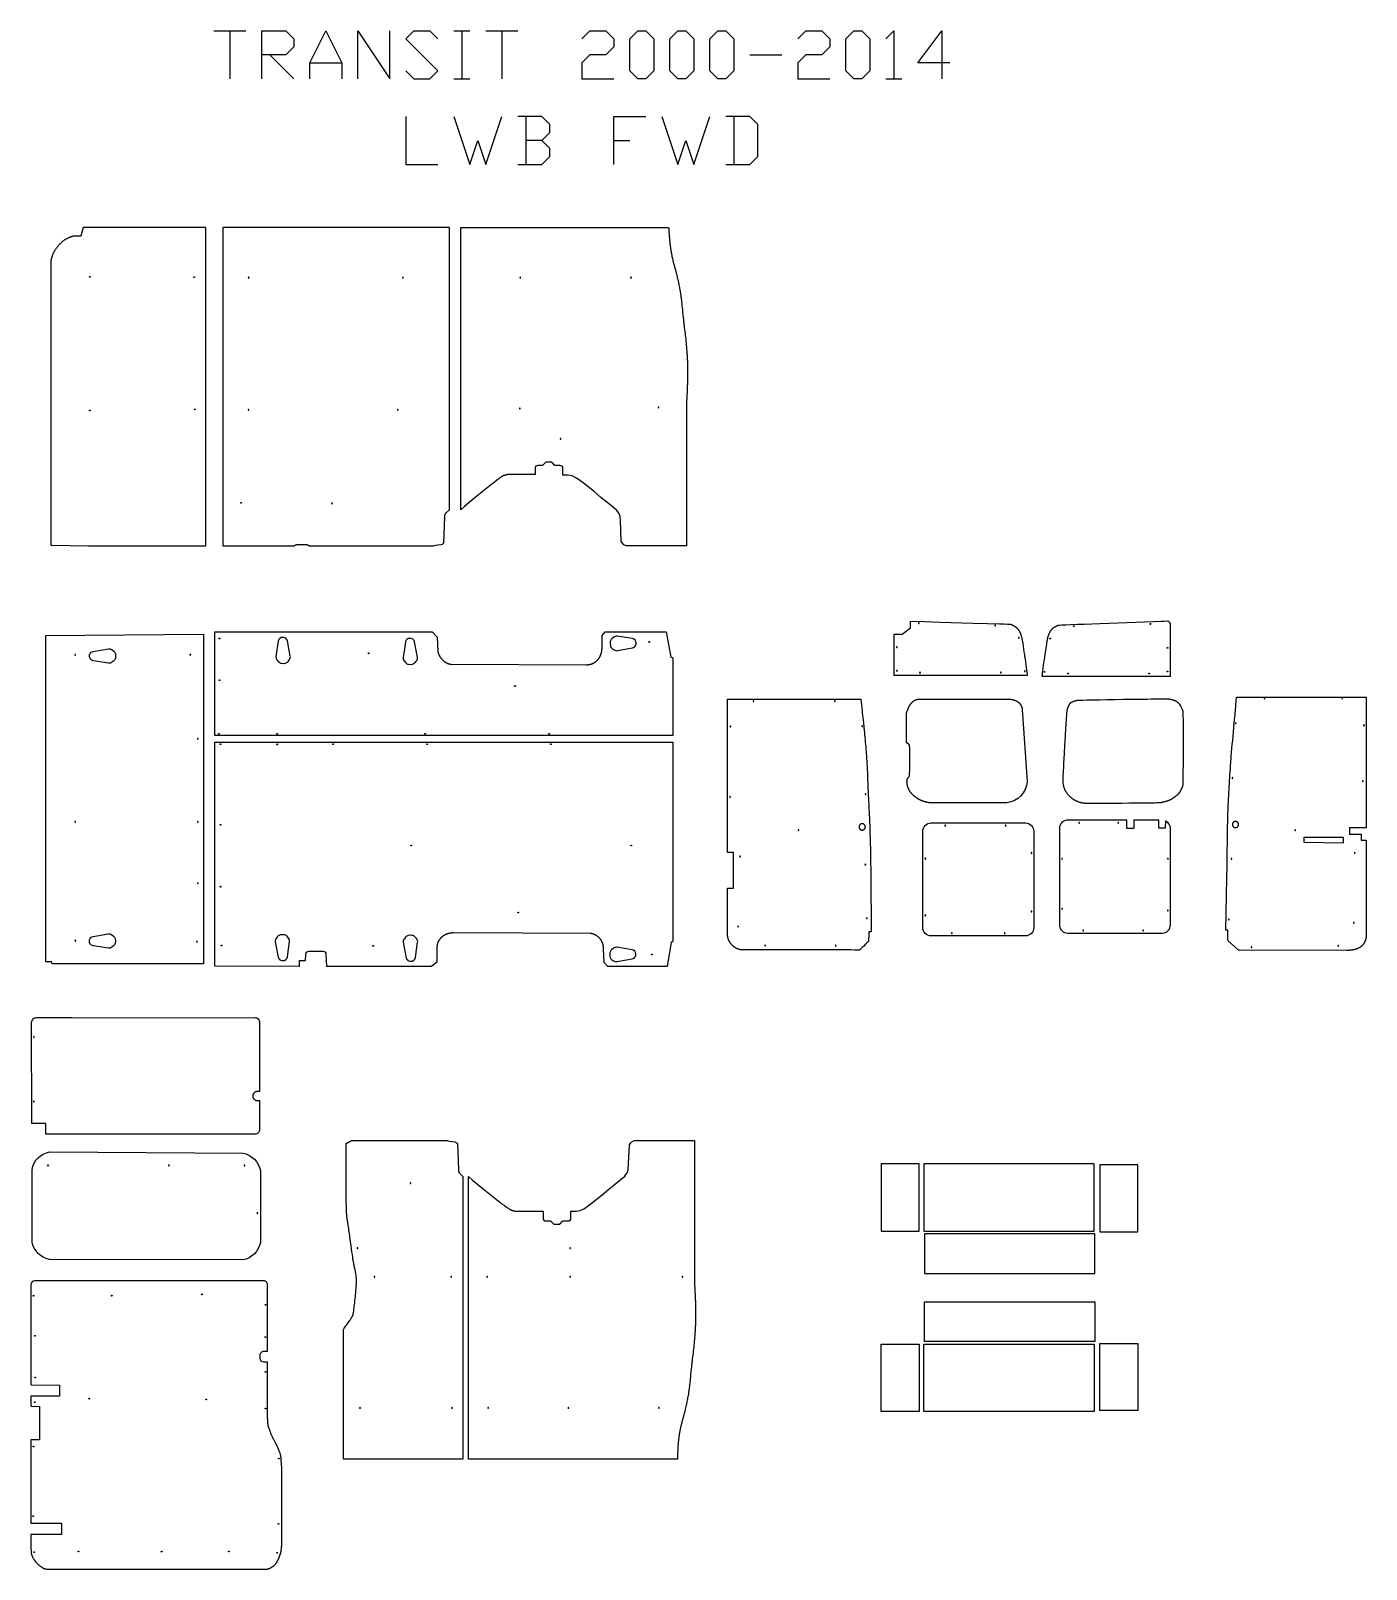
# Model space of a CAD drawing. Extents: x 1620 to 8689, y -9729 to -1582.
import ezdxf

# ---------------------------------------------------------------- set-up
doc = ezdxf.new("R2010")
doc.units = 0
doc.layers.add('Default_Layer', color=1, linetype='CONTINUOUS')

msp = doc.modelspace()

# ---------------------------------------------------------------- linework, layer by layer
at = {"layer": 'Default_Layer'}
for points in [[(2589.7, -1582.2), (2759.1, -1582.2)], [(2674.4, -1582.2), (2674.4, -1836.2)], [(2843.7, -1836.2), (2843.7, -1582.2), (2970.7, -1582.2), (3013.1, -1624.5), (3013.1, -1666.9), (2970.7, -1709.2), (2843.7, -1709.2)], [(3097.7, -1836.2), (3097.7, -1751.5), (3182.4, -1582.2), (3267.1, -1751.5), (3267.1, -1836.2)], [(3351.7, -1836.2), (3351.7, -1582.2), (3521.1, -1836.2), (3521.1, -1582.2)], [(3605.7, -1793.9), (3648.1, -1836.2), (3732.7, -1836.2), (3775.1, -1793.9), (3605.7, -1624.5), (3648.1, -1582.2), (3732.7, -1582.2), (3775.1, -1624.5)], [(3859.7, -1582.2), (3944.4, -1582.2)], [(3902.1, -1582.2), (3902.1, -1836.2)], [(4029.1, -1582.2), (4198.4, -1582.2)], [(4113.7, -1582.2), (4113.7, -1836.2)], [(4537.1, -1624.5), (4579.4, -1582.2), (4664.1, -1582.2), (4706.4, -1624.5), (4706.4, -1666.9), (4664.1, -1709.2), (4579.4, -1709.2), (4537.1, -1751.5), (4537.1, -1836.2), (4706.4, -1836.2)], [(5680.1, -1624.5), (5722.4, -1582.2), (5807.1, -1582.2), (5849.4, -1624.5), (5849.4, -1666.9), (5807.1, -1709.2), (5722.4, -1709.2), (5680.1, -1751.5), (5680.1, -1836.2), (5849.4, -1836.2)], [(6145.7, -1624.5), (6188.1, -1582.2), (6188.1, -1836.2)], [(6484.4, -1751.5), (6315.1, -1751.5), (6442.1, -1582.2), (6442.1, -1836.2)], [(2886.1, -1709.2), (3013.1, -1836.2)], [(5426.1, -1709.2), (5595.4, -1709.2)], [(3097.7, -1751.5), (3267.1, -1751.5)], [(3859.7, -1836.2), (3944.4, -1836.2)], [(6145.7, -1836.2), (6230.4, -1836.2)], [(3605.7, -2035.8), (3605.7, -2289.8), (3775.1, -2289.8)], [(3859.7, -2035.8), (3944.4, -2289.8), (3986.7, -2162.8), (4029.1, -2289.8), (4113.7, -2035.8)], [(4325.4, -2162.8), (4367.7, -2120.4), (4367.7, -2078.1), (4325.4, -2035.8), (4198.4, -2035.8)], [(4240.7, -2035.8), (4240.7, -2289.8)], [(4706.4, -2289.8), (4706.4, -2035.8), (4875.7, -2035.8)], [(4960.4, -2035.8), (5045.1, -2289.8), (5087.4, -2162.8), (5129.7, -2289.8), (5214.4, -2035.8)], [(5299.1, -2289.8), (5426.1, -2289.8), (5468.4, -2247.4), (5468.4, -2078.1), (5426.1, -2035.8), (5299.1, -2035.8)], [(5341.4, -2035.8), (5341.4, -2289.8)], [(4198.4, -2289.8), (4325.4, -2289.8), (4367.7, -2247.4), (4367.7, -2205.1), (4325.4, -2162.8), (4240.7, -2162.8)], [(4706.4, -2162.8), (4791.1, -2162.8)]]:
    msp.add_lwpolyline(points, dxfattribs=at)
for points in [[(4833.4, -1836.2), (4791.1, -1793.9), (4791.1, -1624.5), (4833.4, -1582.2), (4875.7, -1582.2), (4918.1, -1624.5), (4918.1, -1793.9), (4875.7, -1836.2), (4833.4, -1836.2)], [(5045.1, -1836.2), (5002.7, -1793.9), (5002.7, -1624.5), (5045.1, -1582.2), (5087.4, -1582.2), (5129.7, -1624.5), (5129.7, -1793.9), (5087.4, -1836.2), (5045.1, -1836.2)], [(5256.7, -1836.2), (5214.4, -1793.9), (5214.4, -1624.5), (5256.7, -1582.2), (5299.1, -1582.2), (5341.4, -1624.5), (5341.4, -1793.9), (5299.1, -1836.2), (5256.7, -1836.2)], [(5976.4, -1836.2), (5934.1, -1793.9), (5934.1, -1624.5), (5976.4, -1582.2), (6018.7, -1582.2), (6061.1, -1624.5), (6061.1, -1793.9), (6018.7, -1836.2), (5976.4, -1836.2)], [(2546.6, -2623.4), (1897.6, -2623.4), (1885.7, -2669.9), (1847.9, -2669.6), (1846.5, -2670), (1845.1, -2670.3), (1843.6, -2670.6), (1842.2, -2671), (1840.8, -2671.4), (1839.4, -2671.8), (1838, -2672.2), (1836.5, -2672.6), (1835.1, -2673.1), (1833.7, -2673.5), (1832.4, -2674), (1831, -2674.5), (1829.6, -2675), (1828.2, -2675.5), (1825.5, -2676.6), (1822.8, -2677.7), (1820.1, -2678.9), (1817.4, -2680.1), (1814.8, -2681.4), (1812.2, -2682.7), (1809.6, -2684.1), (1807.1, -2685.5), (1804.6, -2687), (1802.1, -2688.5), (1799.6, -2690.1), (1797.2, -2691.7), (1794.7, -2693.4), (1792.4, -2695.1), (1790, -2696.9), (1787.7, -2698.7), (1785.4, -2700.5), (1783.2, -2702.4), (1780.9, -2704.3), (1778.8, -2706.3), (1776.6, -2708.3), (1774.5, -2710.3), (1772.4, -2712.4), (1770.4, -2714.5), (1768.4, -2716.6), (1766.4, -2718.8), (1764.5, -2721), (1762.6, -2723.3), (1760.7, -2725.6), (1758.9, -2727.9), (1757.1, -2730.2), (1755.4, -2732.6), (1753.7, -2735), (1752.1, -2737.4), (1750.4, -2739.9), (1748.9, -2742.4), (1747.4, -2744.9), (1745.9, -2747.4), (1744.4, -2750), (1743.1, -2752.6), (1741.7, -2755.2), (1740.4, -2757.8), (1739.2, -2760.5), (1738, -2763.1), (1736.8, -2765.8), (1735.7, -2768.5), (1734.7, -2771.2), (1733.6, -2774), (1732.7, -2776.7), (1731.8, -2779.5), (1730.9, -2782.3), (1730.1, -2785.1), (1729.4, -2787.9), (1728.7, -2790.7), (1728.1, -2793.5), (1727.5, -2796.3), (1726.9, -2799.2), (1726.9, -2799.5), (1726.9, -4305.5), (1925.5, -4309.7), (2546.6, -4309.8), (2546.6, -2623.4)], [(2636.6, -2623.4), (2636.6, -4309.5), (2745.6, -4310.1), (3013.7, -4310.1), (3014.8, -4309.3), (3015.9, -4308.5), (3017.1, -4307.7), (3018.3, -4307), (3019.5, -4306.4), (3020.7, -4305.7), (3022, -4305.2), (3023.3, -4304.6), (3024.6, -4304.1), (3025.9, -4303.7), (3027.2, -4303.3), (3028.5, -4302.9), (3029.9, -4302.6), (3031.2, -4302.3), (3032.6, -4302.1), (3034, -4301.9), (3076.2, -4301.9), (3077.4, -4302.3), (3078.6, -4302.6), (3079.8, -4302.9), (3081, -4303.3), (3082.2, -4303.7), (3083.4, -4304.2), (3084.6, -4304.7), (3085.8, -4305.2), (3086.9, -4305.7), (3088, -4306.2), (3089.2, -4306.8), (3090.3, -4307.4), (3091.4, -4308.1), (3092.5, -4308.7), (3093.5, -4309.4), (3094.6, -4310.1), (3102.8, -4310.1), (3423.5, -4310.1), (3752.2, -4310.1), (3756, -4307.9), (3762.3, -4306.4), (3774.4, -4304.5), (3791.5, -4302.9), (3800.1, -4300.4), (3803.8, -4296.8), (3805.8, -4293.6), (3811.1, -4157.8), (3812.6, -4149.1), (3815.9, -4139.8), (3820.1, -4133.1), (3836.6, -4118.2), (3836.6, -2623.4), (2636.6, -2623.4)], [(1930.6, -2885.2), (1930.6, -2884.9), (1930.6, -2884.8), (1930.7, -2884.6), (1930.7, -2884.4), (1930.8, -2884.2), (1930.9, -2884), (1931, -2883.9), (1931.1, -2883.7), (1931.3, -2883.6), (1931.4, -2883.5), (1931.6, -2883.4), (1931.8, -2883.3), (1932, -2883.2), (1932.2, -2883.2), (1932.4, -2883.2), (1932.6, -2883.2), (1932.8, -2883.2), (1933, -2883.2), (1933.2, -2883.2), (1933.3, -2883.3), (1933.5, -2883.4), (1933.7, -2883.5), (1933.8, -2883.6), (1934, -2883.7), (1934.1, -2883.9), (1934.2, -2884), (1934.3, -2884.2), (1934.4, -2884.4), (1934.5, -2884.6), (1934.5, -2884.8), (1934.6, -2884.9), (1934.6, -2885.2), (1934.6, -2885.4), (1934.5, -2885.6), (1934.5, -2885.7), (1934.4, -2885.9), (1934.3, -2886.1), (1934.2, -2886.3), (1934.1, -2886.4), (1934, -2886.6), (1933.8, -2886.7), (1933.7, -2886.8), (1933.5, -2886.9), (1933.3, -2887), (1933.2, -2887.1), (1933, -2887.1), (1932.8, -2887.1), (1932.6, -2887.2), (1932.4, -2887.1), (1932.2, -2887.1), (1932, -2887.1), (1931.8, -2887), (1931.6, -2886.9), (1931.4, -2886.8), (1931.3, -2886.7), (1931.1, -2886.6), (1931, -2886.4), (1930.9, -2886.3), (1930.8, -2886.1), (1930.7, -2885.9), (1930.7, -2885.7), (1930.6, -2885.6), (1930.6, -2885.4), (1930.6, -2885.2)], [(2483.4, -2886.8), (2483.4, -2886.6), (2483.4, -2886.4), (2483.4, -2886.3), (2483.5, -2886.1), (2483.6, -2885.9), (2483.7, -2885.7), (2483.8, -2885.6), (2483.9, -2885.4), (2484.1, -2885.3), (2484.2, -2885.2), (2484.4, -2885.1), (2484.6, -2885), (2484.8, -2884.9), (2485, -2884.9), (2485.2, -2884.9), (2485.4, -2884.8), (2485.6, -2884.9), (2485.8, -2884.9), (2486, -2884.9), (2486.1, -2885), (2486.3, -2885.1), (2486.5, -2885.2), (2486.6, -2885.3), (2486.8, -2885.4), (2486.9, -2885.6), (2487, -2885.7), (2487.1, -2885.9), (2487.2, -2886.1), (2487.3, -2886.3), (2487.3, -2886.4), (2487.3, -2886.6), (2487.4, -2886.8), (2487.3, -2887.1), (2487.3, -2887.3), (2487.3, -2887.4), (2487.2, -2887.6), (2487.1, -2887.8), (2487, -2888), (2486.9, -2888.1), (2486.8, -2888.3), (2486.6, -2888.4), (2486.5, -2888.5), (2486.3, -2888.6), (2486.1, -2888.7), (2486, -2888.8), (2485.8, -2888.8), (2485.6, -2888.8), (2485.4, -2888.8), (2485.2, -2888.8), (2485, -2888.8), (2484.8, -2888.8), (2484.6, -2888.7), (2484.4, -2888.6), (2484.2, -2888.5), (2484.1, -2888.4), (2483.9, -2888.3), (2483.8, -2888.1), (2483.7, -2888), (2483.6, -2887.8), (2483.5, -2887.6), (2483.4, -2887.4), (2483.4, -2887.3), (2483.4, -2887.1), (2483.4, -2886.8)], [(2771.5, -2889.6), (2771.5, -2889.8), (2771.5, -2890), (2771.6, -2890.2), (2771.6, -2890.3), (2771.7, -2890.5), (2771.8, -2890.7), (2771.9, -2890.8), (2772.1, -2891), (2772.2, -2891.1), (2772.3, -2891.2), (2772.5, -2891.3), (2772.7, -2891.4), (2772.9, -2891.5), (2773.1, -2891.5), (2773.3, -2891.6), (2773.5, -2891.6), (2773.7, -2891.6), (2773.9, -2891.5), (2774.1, -2891.5), (2774.2, -2891.4), (2774.4, -2891.3), (2774.6, -2891.2), (2774.7, -2891.1), (2774.9, -2891), (2775, -2890.8), (2775.1, -2890.7), (2775.2, -2890.5), (2775.3, -2890.3), (2775.4, -2890.2), (2775.4, -2890), (2775.5, -2889.8), (2775.5, -2889.6), (2775.5, -2889.4), (2775.4, -2889.2), (2775.4, -2889), (2775.3, -2888.8), (2775.2, -2888.6), (2775.1, -2888.4), (2775, -2888.3), (2774.9, -2888.1), (2774.7, -2888), (2774.6, -2887.9), (2774.4, -2887.8), (2774.2, -2887.7), (2774.1, -2887.7), (2773.9, -2887.6), (2773.7, -2887.6), (2773.5, -2887.6), (2773.3, -2887.6), (2773.1, -2887.6), (2772.9, -2887.7), (2772.7, -2887.7), (2772.5, -2887.8), (2772.3, -2887.9), (2772.2, -2888), (2772.1, -2888.1), (2771.9, -2888.3), (2771.8, -2888.4), (2771.7, -2888.6), (2771.6, -2888.8), (2771.6, -2889), (2771.5, -2889.2), (2771.5, -2889.4), (2771.5, -2889.6)], [(3588, -2889.6), (3588, -2889.8), (3588, -2890), (3588.1, -2890.2), (3588.1, -2890.3), (3588.2, -2890.5), (3588.3, -2890.7), (3588.4, -2890.8), (3588.6, -2891), (3588.7, -2891.1), (3588.8, -2891.2), (3589, -2891.3), (3589.2, -2891.4), (3589.4, -2891.5), (3589.6, -2891.5), (3589.8, -2891.6), (3590, -2891.6), (3590.2, -2891.6), (3590.4, -2891.5), (3590.6, -2891.5), (3590.7, -2891.4), (3590.9, -2891.3), (3591.1, -2891.2), (3591.2, -2891.1), (3591.4, -2891), (3591.5, -2890.8), (3591.6, -2890.7), (3591.7, -2890.5), (3591.8, -2890.3), (3591.9, -2890.2), (3591.9, -2890), (3592, -2889.8), (3592, -2889.6), (3592, -2889.4), (3591.9, -2889.2), (3591.9, -2889), (3591.8, -2888.8), (3591.7, -2888.6), (3591.6, -2888.4), (3591.5, -2888.3), (3591.4, -2888.1), (3591.2, -2888), (3591.1, -2887.9), (3590.9, -2887.8), (3590.7, -2887.7), (3590.6, -2887.7), (3590.4, -2887.6), (3590.2, -2887.6), (3590, -2887.6), (3589.8, -2887.6), (3589.6, -2887.6), (3589.4, -2887.7), (3589.2, -2887.7), (3589, -2887.8), (3588.8, -2887.9), (3588.7, -2888), (3588.6, -2888.1), (3588.4, -2888.3), (3588.3, -2888.4), (3588.2, -2888.6), (3588.1, -2888.8), (3588.1, -2889), (3588, -2889.2), (3588, -2889.4), (3588, -2889.6)], [(4209, -2889.6), (4209, -2889.8), (4209.1, -2890), (4209.1, -2890.2), (4209.2, -2890.3), (4209.3, -2890.5), (4209.4, -2890.7), (4209.5, -2890.8), (4209.6, -2891), (4209.8, -2891.1), (4209.9, -2891.2), (4210.1, -2891.3), (4210.3, -2891.4), (4210.4, -2891.5), (4210.6, -2891.5), (4210.8, -2891.6), (4211, -2891.6), (4211.2, -2891.6), (4211.4, -2891.5), (4211.6, -2891.5), (4211.8, -2891.4), (4212, -2891.3), (4212.2, -2891.2), (4212.3, -2891.1), (4212.4, -2891), (4212.6, -2890.8), (4212.7, -2890.7), (4212.8, -2890.5), (4212.9, -2890.3), (4212.9, -2890.2), (4213, -2890), (4213, -2889.8), (4213, -2889.6), (4213, -2889.4), (4213, -2889.2), (4212.9, -2889), (4212.9, -2888.8), (4212.8, -2888.6), (4212.7, -2888.4), (4212.6, -2888.3), (4212.4, -2888.1), (4212.3, -2888), (4212.2, -2887.9), (4212, -2887.8), (4211.8, -2887.7), (4211.6, -2887.7), (4211.4, -2887.6), (4211.2, -2887.6), (4211, -2887.6), (4210.8, -2887.6), (4210.6, -2887.6), (4210.4, -2887.7), (4210.3, -2887.7), (4210.1, -2887.8), (4209.9, -2887.9), (4209.8, -2888), (4209.6, -2888.1), (4209.5, -2888.3), (4209.4, -2888.4), (4209.3, -2888.6), (4209.2, -2888.8), (4209.1, -2889), (4209.1, -2889.2), (4209, -2889.4), (4209, -2889.6)], [(4795.3, -2889.6), (4795.3, -2889.8), (4795.4, -2890), (4795.4, -2890.2), (4795.5, -2890.3), (4795.6, -2890.5), (4795.7, -2890.7), (4795.8, -2890.8), (4795.9, -2891), (4796.1, -2891.1), (4796.2, -2891.2), (4796.4, -2891.3), (4796.6, -2891.4), (4796.7, -2891.5), (4796.9, -2891.5), (4797.1, -2891.6), (4797.3, -2891.6), (4797.5, -2891.6), (4797.7, -2891.5), (4797.9, -2891.5), (4798.1, -2891.4), (4798.3, -2891.3), (4798.5, -2891.2), (4798.6, -2891.1), (4798.8, -2891), (4798.9, -2890.8), (4799, -2890.7), (4799.1, -2890.5), (4799.2, -2890.3), (4799.2, -2890.2), (4799.3, -2890), (4799.3, -2889.8), (4799.3, -2889.6), (4799.3, -2889.4), (4799.3, -2889.2), (4799.2, -2889), (4799.2, -2888.8), (4799.1, -2888.6), (4799, -2888.4), (4798.9, -2888.3), (4798.8, -2888.1), (4798.6, -2888), (4798.5, -2887.9), (4798.3, -2887.8), (4798.1, -2887.7), (4797.9, -2887.7), (4797.7, -2887.6), (4797.5, -2887.6), (4797.3, -2887.6), (4797.1, -2887.6), (4796.9, -2887.6), (4796.7, -2887.7), (4796.6, -2887.7), (4796.4, -2887.8), (4796.2, -2887.9), (4796.1, -2888), (4795.9, -2888.1), (4795.8, -2888.3), (4795.7, -2888.4), (4795.6, -2888.6), (4795.5, -2888.8), (4795.4, -2889), (4795.4, -2889.2), (4795.3, -2889.4), (4795.3, -2889.6)], [(4207, -3582.6), (4207, -3582.8), (4207.1, -3583), (4207.1, -3583.2), (4207.2, -3583.3), (4207.3, -3583.5), (4207.4, -3583.7), (4207.5, -3583.8), (4207.6, -3584), (4207.8, -3584.1), (4207.9, -3584.2), (4208.1, -3584.3), (4208.3, -3584.4), (4208.4, -3584.5), (4208.6, -3584.5), (4208.8, -3584.6), (4209, -3584.6), (4209.2, -3584.6), (4209.4, -3584.5), (4209.6, -3584.5), (4209.8, -3584.4), (4210, -3584.3), (4210.2, -3584.2), (4210.3, -3584.1), (4210.4, -3584), (4210.6, -3583.8), (4210.7, -3583.7), (4210.8, -3583.5), (4210.9, -3583.3), (4210.9, -3583.2), (4211, -3583), (4211, -3582.8), (4211, -3582.6), (4211, -3582.4), (4211, -3582.2), (4210.9, -3582), (4210.9, -3581.8), (4210.8, -3581.6), (4210.7, -3581.4), (4210.6, -3581.3), (4210.4, -3581.1), (4210.3, -3581), (4210.2, -3580.9), (4210, -3580.8), (4209.8, -3580.7), (4209.6, -3580.7), (4209.4, -3580.6), (4209.2, -3580.6), (4209, -3580.6), (4208.8, -3580.6), (4208.6, -3580.6), (4208.4, -3580.7), (4208.3, -3580.7), (4208.1, -3580.8), (4207.9, -3580.9), (4207.8, -3581), (4207.6, -3581.1), (4207.5, -3581.3), (4207.4, -3581.4), (4207.3, -3581.6), (4207.2, -3581.8), (4207.1, -3582), (4207.1, -3582.2), (4207, -3582.4), (4207, -3582.6)], [(4940.3, -3576.6), (4940.3, -3576.8), (4940.4, -3577), (4940.4, -3577.2), (4940.5, -3577.3), (4940.6, -3577.5), (4940.7, -3577.7), (4940.8, -3577.8), (4940.9, -3578), (4941.1, -3578.1), (4941.2, -3578.2), (4941.4, -3578.3), (4941.6, -3578.4), (4941.7, -3578.5), (4941.9, -3578.5), (4942.1, -3578.6), (4942.3, -3578.6), (4942.5, -3578.6), (4942.7, -3578.5), (4942.9, -3578.5), (4943.1, -3578.4), (4943.3, -3578.3), (4943.5, -3578.2), (4943.6, -3578.1), (4943.8, -3578), (4943.9, -3577.8), (4944, -3577.7), (4944.1, -3577.5), (4944.2, -3577.3), (4944.2, -3577.2), (4944.3, -3577), (4944.3, -3576.8), (4944.3, -3576.6), (4944.3, -3576.4), (4944.3, -3576.2), (4944.2, -3576), (4944.2, -3575.8), (4944.1, -3575.6), (4944, -3575.4), (4943.9, -3575.3), (4943.8, -3575.1), (4943.6, -3575), (4943.5, -3574.9), (4943.3, -3574.8), (4943.1, -3574.7), (4942.9, -3574.7), (4942.7, -3574.6), (4942.5, -3574.6), (4942.3, -3574.6), (4942.1, -3574.6), (4941.9, -3574.6), (4941.7, -3574.7), (4941.6, -3574.7), (4941.4, -3574.8), (4941.2, -3574.9), (4941.1, -3575), (4940.9, -3575.1), (4940.8, -3575.3), (4940.7, -3575.4), (4940.6, -3575.6), (4940.5, -3575.8), (4940.4, -3576), (4940.4, -3576.2), (4940.3, -3576.4), (4940.3, -3576.6)], [(1930.8, -3592.8), (1930.8, -3592.6), (1930.9, -3592.4), (1930.9, -3592.2), (1931, -3592.1), (1931.1, -3591.9), (1931.2, -3591.7), (1931.3, -3591.6), (1931.4, -3591.4), (1931.6, -3591.3), (1931.7, -3591.2), (1931.9, -3591.1), (1932.1, -3591), (1932.2, -3590.9), (1932.4, -3590.9), (1932.6, -3590.9), (1932.8, -3590.8), (1933, -3590.9), (1933.2, -3590.9), (1933.4, -3590.9), (1933.6, -3591), (1933.8, -3591.1), (1934, -3591.2), (1934.1, -3591.3), (1934.2, -3591.4), (1934.4, -3591.6), (1934.5, -3591.7), (1934.6, -3591.9), (1934.7, -3592.1), (1934.7, -3592.2), (1934.8, -3592.4), (1934.8, -3592.6), (1934.8, -3592.8), (1934.8, -3593), (1934.8, -3593.2), (1934.7, -3593.4), (1934.7, -3593.6), (1934.6, -3593.8), (1934.5, -3594), (1934.4, -3594.1), (1934.2, -3594.3), (1934.1, -3594.4), (1934, -3594.5), (1933.8, -3594.6), (1933.6, -3594.7), (1933.4, -3594.8), (1933.2, -3594.8), (1933, -3594.8), (1932.8, -3594.8), (1932.6, -3594.8), (1932.4, -3594.8), (1932.2, -3594.8), (1932.1, -3594.7), (1931.9, -3594.6), (1931.7, -3594.5), (1931.6, -3594.4), (1931.4, -3594.3), (1931.3, -3594.1), (1931.2, -3594), (1931.1, -3593.8), (1931, -3593.6), (1930.9, -3593.4), (1930.9, -3593.2), (1930.8, -3593), (1930.8, -3592.8)], [(2486.4, -3586.8), (2486.4, -3586.6), (2486.4, -3586.4), (2486.4, -3586.3), (2486.5, -3586.1), (2486.6, -3585.9), (2486.7, -3585.7), (2486.8, -3585.6), (2486.9, -3585.4), (2487.1, -3585.3), (2487.2, -3585.2), (2487.4, -3585.1), (2487.6, -3585), (2487.8, -3584.9), (2488, -3584.9), (2488.2, -3584.9), (2488.4, -3584.8), (2488.6, -3584.9), (2488.8, -3584.9), (2489, -3584.9), (2489.1, -3585), (2489.3, -3585.1), (2489.5, -3585.2), (2489.6, -3585.3), (2489.8, -3585.4), (2489.9, -3585.6), (2490, -3585.7), (2490.1, -3585.9), (2490.2, -3586.1), (2490.3, -3586.3), (2490.3, -3586.4), (2490.3, -3586.6), (2490.4, -3586.8), (2490.3, -3587.1), (2490.3, -3587.3), (2490.3, -3587.4), (2490.2, -3587.6), (2490.1, -3587.8), (2490, -3588), (2489.9, -3588.1), (2489.8, -3588.3), (2489.6, -3588.4), (2489.5, -3588.5), (2489.3, -3588.6), (2489.1, -3588.7), (2489, -3588.8), (2488.8, -3588.8), (2488.6, -3588.8), (2488.4, -3588.8), (2488.2, -3588.8), (2488, -3588.8), (2487.8, -3588.8), (2487.6, -3588.7), (2487.4, -3588.6), (2487.2, -3588.5), (2487.1, -3588.4), (2486.9, -3588.3), (2486.8, -3588.1), (2486.7, -3588), (2486.6, -3587.8), (2486.5, -3587.6), (2486.4, -3587.4), (2486.4, -3587.3), (2486.4, -3587.1), (2486.4, -3586.8)], [(2770.4, -3589.6), (2770.4, -3589.8), (2770.4, -3590), (2770.5, -3590.2), (2770.5, -3590.3), (2770.6, -3590.5), (2770.7, -3590.7), (2770.8, -3590.8), (2771, -3591), (2771.1, -3591.1), (2771.3, -3591.2), (2771.4, -3591.3), (2771.6, -3591.4), (2771.8, -3591.5), (2772, -3591.5), (2772.2, -3591.6), (2772.4, -3591.6), (2772.6, -3591.6), (2772.8, -3591.5), (2773, -3591.5), (2773.2, -3591.4), (2773.3, -3591.3), (2773.5, -3591.2), (2773.7, -3591.1), (2773.8, -3591), (2773.9, -3590.8), (2774, -3590.7), (2774.1, -3590.5), (2774.2, -3590.3), (2774.3, -3590.2), (2774.3, -3590), (2774.4, -3589.8), (2774.4, -3589.6), (2774.4, -3589.4), (2774.3, -3589.2), (2774.3, -3589), (2774.2, -3588.8), (2774.1, -3588.6), (2774, -3588.4), (2773.9, -3588.3), (2773.8, -3588.1), (2773.7, -3588), (2773.5, -3587.9), (2773.3, -3587.8), (2773.2, -3587.7), (2773, -3587.7), (2772.8, -3587.6), (2772.6, -3587.6), (2772.4, -3587.6), (2772.2, -3587.6), (2772, -3587.6), (2771.8, -3587.7), (2771.6, -3587.7), (2771.4, -3587.8), (2771.3, -3587.9), (2771.1, -3588), (2771, -3588.1), (2770.8, -3588.3), (2770.7, -3588.4), (2770.6, -3588.6), (2770.5, -3588.8), (2770.5, -3589), (2770.4, -3589.2), (2770.4, -3589.4), (2770.4, -3589.6)], [(3561, -3589.6), (3561, -3589.8), (3561, -3590), (3561.1, -3590.2), (3561.1, -3590.3), (3561.2, -3590.5), (3561.3, -3590.7), (3561.4, -3590.8), (3561.6, -3591), (3561.7, -3591.1), (3561.8, -3591.2), (3562, -3591.3), (3562.2, -3591.4), (3562.4, -3591.5), (3562.6, -3591.5), (3562.8, -3591.6), (3563, -3591.6), (3563.2, -3591.6), (3563.4, -3591.5), (3563.6, -3591.5), (3563.7, -3591.4), (3563.9, -3591.3), (3564.1, -3591.2), (3564.2, -3591.1), (3564.4, -3591), (3564.5, -3590.8), (3564.6, -3590.7), (3564.7, -3590.5), (3564.8, -3590.3), (3564.9, -3590.2), (3564.9, -3590), (3565, -3589.8), (3565, -3589.6), (3565, -3589.4), (3564.9, -3589.2), (3564.9, -3589), (3564.8, -3588.8), (3564.7, -3588.6), (3564.6, -3588.4), (3564.5, -3588.3), (3564.4, -3588.1), (3564.2, -3588), (3564.1, -3587.9), (3563.9, -3587.8), (3563.7, -3587.7), (3563.6, -3587.7), (3563.4, -3587.6), (3563.2, -3587.6), (3563, -3587.6), (3562.8, -3587.6), (3562.6, -3587.6), (3562.4, -3587.7), (3562.2, -3587.7), (3562, -3587.8), (3561.8, -3587.9), (3561.7, -3588), (3561.6, -3588.1), (3561.4, -3588.3), (3561.3, -3588.4), (3561.2, -3588.6), (3561.1, -3588.8), (3561.1, -3589), (3561, -3589.2), (3561, -3589.4), (3561, -3589.6)], [(4422.7, -3743), (4422.7, -3743.2), (4422.7, -3743.4), (4422.8, -3743.6), (4422.9, -3743.7), (4422.9, -3743.9), (4423, -3744.1), (4423.2, -3744.2), (4423.3, -3744.4), (4423.4, -3744.5), (4423.6, -3744.6), (4423.8, -3744.7), (4423.9, -3744.8), (4424.1, -3744.9), (4424.3, -3744.9), (4424.5, -3744.9), (4424.7, -3745), (4424.9, -3744.9), (4425.1, -3744.9), (4425.3, -3744.9), (4425.5, -3744.8), (4425.7, -3744.7), (4425.8, -3744.6), (4426, -3744.5), (4426.1, -3744.4), (4426.2, -3744.2), (4426.4, -3744.1), (4426.5, -3743.9), (4426.5, -3743.7), (4426.6, -3743.6), (4426.7, -3743.4), (4426.7, -3743.2), (4426.7, -3743), (4426.7, -3742.8), (4426.7, -3742.6), (4426.6, -3742.4), (4426.5, -3742.2), (4426.5, -3742), (4426.4, -3741.8), (4426.2, -3741.7), (4426.1, -3741.5), (4426, -3741.4), (4425.8, -3741.3), (4425.7, -3741.2), (4425.5, -3741.1), (4425.3, -3741), (4425.1, -3741), (4424.9, -3741), (4424.7, -3741), (4424.5, -3741), (4424.3, -3741), (4424.1, -3741), (4423.9, -3741.1), (4423.8, -3741.2), (4423.6, -3741.3), (4423.4, -3741.4), (4423.3, -3741.5), (4423.2, -3741.7), (4423, -3741.8), (4422.9, -3742), (4422.9, -3742.2), (4422.8, -3742.4), (4422.7, -3742.6), (4422.7, -3742.8), (4422.7, -3743)], [(2730.8, -4081.8), (2730.9, -4081.6), (2730.9, -4081.4), (2730.9, -4081.3), (2731, -4081.1), (2731.1, -4080.9), (2731.2, -4080.7), (2731.3, -4080.6), (2731.4, -4080.4), (2731.6, -4080.3), (2731.7, -4080.2), (2731.9, -4080.1), (2732.1, -4080), (2732.2, -4079.9), (2732.4, -4079.9), (2732.6, -4079.9), (2732.8, -4079.8), (2733, -4079.9), (2733.2, -4079.9), (2733.4, -4079.9), (2733.6, -4080), (2733.8, -4080.1), (2734, -4080.2), (2734.1, -4080.3), (2734.3, -4080.4), (2734.4, -4080.6), (2734.5, -4080.7), (2734.6, -4080.9), (2734.7, -4081.1), (2734.8, -4081.3), (2734.8, -4081.4), (2734.8, -4081.6), (2734.8, -4081.8), (2734.8, -4082.1), (2734.8, -4082.3), (2734.8, -4082.4), (2734.7, -4082.6), (2734.6, -4082.8), (2734.5, -4083), (2734.4, -4083.1), (2734.3, -4083.3), (2734.1, -4083.4), (2734, -4083.5), (2733.8, -4083.6), (2733.6, -4083.7), (2733.4, -4083.8), (2733.2, -4083.8), (2733, -4083.8), (2732.8, -4083.8), (2732.6, -4083.8), (2732.4, -4083.8), (2732.2, -4083.8), (2732.1, -4083.7), (2731.9, -4083.6), (2731.7, -4083.5), (2731.6, -4083.4), (2731.4, -4083.3), (2731.3, -4083.1), (2731.2, -4083), (2731.1, -4082.8), (2731, -4082.6), (2730.9, -4082.4), (2730.9, -4082.3), (2730.9, -4082.1), (2730.8, -4081.8)], [(3212.8, -4084.6), (3212.8, -4084.8), (3212.9, -4085), (3212.9, -4085.2), (3213, -4085.3), (3213.1, -4085.5), (3213.2, -4085.7), (3213.3, -4085.8), (3213.4, -4086), (3213.5, -4086.1), (3213.7, -4086.2), (3213.9, -4086.3), (3214, -4086.4), (3214.2, -4086.5), (3214.4, -4086.5), (3214.6, -4086.6), (3214.8, -4086.6), (3215, -4086.6), (3215.2, -4086.5), (3215.4, -4086.5), (3215.6, -4086.4), (3215.8, -4086.3), (3215.9, -4086.2), (3216.1, -4086.1), (3216.2, -4086), (3216.4, -4085.8), (3216.5, -4085.7), (3216.6, -4085.5), (3216.7, -4085.3), (3216.7, -4085.2), (3216.8, -4085), (3216.8, -4084.8), (3216.8, -4084.6), (3216.8, -4084.4), (3216.8, -4084.2), (3216.7, -4084), (3216.7, -4083.8), (3216.6, -4083.6), (3216.5, -4083.4), (3216.4, -4083.3), (3216.2, -4083.1), (3216.1, -4083), (3215.9, -4082.9), (3215.8, -4082.8), (3215.6, -4082.7), (3215.4, -4082.7), (3215.2, -4082.6), (3215, -4082.6), (3214.8, -4082.6), (3214.6, -4082.6), (3214.4, -4082.6), (3214.2, -4082.7), (3214, -4082.7), (3213.9, -4082.8), (3213.7, -4082.9), (3213.5, -4083), (3213.4, -4083.1), (3213.3, -4083.3), (3213.2, -4083.4), (3213.1, -4083.6), (3213, -4083.8), (3212.9, -4084), (3212.9, -4084.2), (3212.8, -4084.4), (3212.8, -4084.6)], [(6894.6, -4996.2), (6541.3, -4995.8), (6190.1, -4996.2), (6190.1, -4777.2), (6232.3, -4777.2), (6276.7, -4744.6), (6276.7, -4708.1), (6350.2, -4710.4), (6433.9, -4713), (6607.5, -4718.3), (6685, -4720.7), (6748.3, -4722.7), (6772.6, -4723.5), (6791, -4724.1), (6802.8, -4724.5), (6806, -4724.7), (6806.9, -4724.7), (6807.2, -4724.7), (6808.1, -4724.9), (6808.9, -4725.2), (6809.7, -4725.5), (6810.5, -4725.9), (6811.2, -4726.2), (6812, -4726.6), (6813.5, -4727.4), (6814.9, -4728.1), (6817.1, -4729.3), (6820, -4731), (6823.3, -4732.9), (6825.1, -4733.9), (6826.8, -4735), (6828.6, -4736.1), (6830.3, -4737.2), (6831.8, -4738.2), (6833.3, -4739.3), (6834.6, -4740.2), (6835.2, -4740.7), (6835.8, -4741.1), (6836.8, -4742), (6837.8, -4742.9), (6838.8, -4743.9), (6839.8, -4744.8), (6840.7, -4745.8), (6841.7, -4746.8), (6842.6, -4747.8), (6843.5, -4748.8), (6844.4, -4749.8), (6845.2, -4750.9), (6846.1, -4751.9), (6846.9, -4753), (6847.7, -4754.1), (6848.5, -4755.2), (6849.3, -4756.3), (6850.1, -4757.5), (6850.8, -4758.6), (6851.6, -4759.8), (6852.3, -4761), (6853, -4762.3), (6853.7, -4763.5), (6854.4, -4764.8), (6855, -4766.1), (6855.7, -4767.5), (6856.3, -4768.8), (6857, -4770.2), (6857.6, -4771.5), (6858.2, -4772.9), (6858.7, -4774.3), (6859.3, -4775.7), (6859.8, -4777.1), (6860.3, -4778.4), (6860.9, -4779.8), (6861.4, -4781.3), (6861.9, -4782.9), (6862.4, -4784.5), (6862.9, -4786.2), (6863.4, -4787.9), (6863.8, -4789.6), (6864.3, -4791.4), (6865.2, -4795.1), (6866.1, -4798.7), (6866.9, -4802.4), (6867.7, -4805.9), (6868.1, -4808), (6868.6, -4810.7), (6869.1, -4814.1), (6869.7, -4817.9), (6871.1, -4826.8), (6872.6, -4837), (6875.8, -4858.9), (6877.4, -4869.7), (6878.9, -4879.5), (6879.9, -4886.3), (6881, -4893.1), (6883.1, -4906.8), (6884.2, -4913.7), (6885.2, -4920.5), (6886.2, -4927.3), (6887.1, -4934.2), (6888.1, -4941.3), (6889, -4948.7), (6889.9, -4956.4), (6890.8, -4964.3), (6892.7, -4980.3), (6893.6, -4988.3), (6894.6, -4996.2)], [(6318.1, -4719.2), (6318.1, -4719.4), (6318.2, -4719.6), (6318.2, -4719.8), (6318.3, -4719.9), (6318.4, -4720.1), (6318.5, -4720.3), (6318.6, -4720.4), (6318.7, -4720.6), (6318.9, -4720.7), (6319, -4720.8), (6319.2, -4720.9), (6319.4, -4721), (6319.5, -4721.1), (6319.7, -4721.1), (6319.9, -4721.1), (6320.1, -4721.2), (6320.3, -4721.1), (6320.5, -4721.1), (6320.7, -4721.1), (6320.9, -4721), (6321.1, -4720.9), (6321.2, -4720.8), (6321.4, -4720.7), (6321.5, -4720.6), (6321.7, -4720.4), (6321.8, -4720.3), (6321.9, -4720.1), (6322, -4719.9), (6322, -4719.8), (6322.1, -4719.6), (6322.1, -4719.4), (6322.1, -4719.2), (6322.1, -4719), (6322.1, -4718.8), (6322, -4718.6), (6322, -4718.4), (6321.9, -4718.2), (6321.8, -4718), (6321.7, -4717.9), (6321.5, -4717.7), (6321.4, -4717.6), (6321.2, -4717.5), (6321.1, -4717.4), (6320.9, -4717.3), (6320.7, -4717.2), (6320.5, -4717.2), (6320.3, -4717.2), (6320.1, -4717.2), (6319.9, -4717.2), (6319.7, -4717.2), (6319.5, -4717.2), (6319.4, -4717.3), (6319.2, -4717.4), (6319, -4717.5), (6318.9, -4717.6), (6318.7, -4717.7), (6318.6, -4717.9), (6318.5, -4718), (6318.4, -4718.2), (6318.3, -4718.4), (6318.2, -4718.6), (6318.2, -4718.8), (6318.1, -4719), (6318.1, -4719.2)], [(7652.5, -4722.9), (7652.5, -4722.8), (7652.3, -4721.9), (7652.1, -4721), (7651.8, -4720.2), (7651.5, -4719.3), (7651.2, -4718.5), (7650.8, -4717.7), (7650.3, -4716.9), (7649.8, -4716.2), (7649.3, -4715.5), (7648.8, -4714.8), (7648.2, -4714.1), (7647.5, -4713.5), (7646.9, -4712.9), (7646.2, -4712.4), (7645.4, -4711.9), (7644.7, -4711.4), (7643.9, -4711), (7643.1, -4710.6), (7642.3, -4710.2), (7641.4, -4709.9), (7640.7, -4709.7), (7639.9, -4709.5), (7639.2, -4709.4), (7638.4, -4709.3), (7638.3, -4709.3), (7620.5, -4709.8), (7601.5, -4710.5), (7560.8, -4711.8), (7516.9, -4713.4), (7470.8, -4715), (7423.3, -4716.8), (7375.3, -4718.5), (7327.6, -4720.3), (7281.3, -4722.1), (7237, -4723.8), (7195.8, -4725.4), (7158.4, -4726.9), (7125.8, -4728.1), (7098.9, -4729.2), (7078.4, -4730.1), (7065.3, -4730.7), (7061.8, -4730.8), (7060.9, -4730.9), (7060.5, -4730.9), (7059.6, -4731.1), (7058.8, -4731.4), (7058, -4731.7), (7057.2, -4732), (7056.5, -4732.4), (7055.7, -4732.8), (7054.2, -4733.6), (7053.6, -4733.8), (7052.8, -4734.2), (7050.5, -4735.2), (7047.5, -4736.6), (7045.8, -4737.3), (7044, -4738.2), (7042.2, -4739), (7040.4, -4739.9), (7038.6, -4740.8), (7036.9, -4741.8), (7035.2, -4742.7), (7034.5, -4743.2), (7033.7, -4743.7), (7033.1, -4744.1), (7032.4, -4744.6), (7031.8, -4745), (7031.3, -4745.5), (7030.2, -4746.4), (7029.2, -4747.3), (7028.2, -4748.2), (7027.3, -4749.1), (7026.3, -4750.1), (7025.4, -4751.1), (7024.4, -4752.1), (7023.5, -4753.1), (7022.7, -4754.2), (7021.8, -4755.2), (7020.9, -4756.3), (7020.1, -4757.4), (7019.3, -4758.4), (7018.5, -4759.5), (7017.7, -4760.7), (7017, -4761.8), (7016.2, -4762.9), (7015.5, -4764.1), (7014.7, -4765.3), (7014, -4766.6), (7013.3, -4767.8), (7012.7, -4769.1), (7012, -4770.5), (7011.3, -4771.8), (7010.7, -4773.1), (7010.1, -4774.5), (7009.5, -4775.9), (7008.9, -4777.2), (7008.3, -4778.6), (7007.7, -4780), (7007.2, -4781.4), (7006.7, -4782.8), (7006.2, -4784.2), (7005.7, -4785.6), (7005.2, -4787.2), (7004.7, -4788.8), (7004.2, -4790.5), (7003.7, -4792.2), (7003.2, -4794), (7002.7, -4795.8), (7001.8, -4799.4), (7000.9, -4803.1), (7000.1, -4806.7), (6999.4, -4810.2), (6999, -4812.3), (6998.5, -4815.1), (6997.9, -4818.4), (6997.3, -4822.2), (6995.9, -4831.1), (6994.4, -4841.3), (6991.2, -4863.3), (6989.6, -4874), (6988.1, -4883.8), (6987.1, -4890.6), (6986, -4897.5), (6983.9, -4911.1), (6982.9, -4918), (6981.8, -4924.8), (6980.8, -4931.7), (6979.9, -4938.5), (6979, -4945.6), (6978, -4953), (6977.1, -4960.7), (6976.2, -4968.6), (6974.3, -4984.7), (6973.4, -4992.6), (6972.5, -5000.5), (7325.7, -5000.2), (7652.5, -5000.6), (7652.5, -4728), (7652.5, -4722.9)], [(7548.9, -4723.5), (7548.9, -4723.7), (7548.9, -4723.9), (7548.8, -4724.1), (7548.7, -4724.3), (7548.7, -4724.4), (7548.6, -4724.6), (7548.4, -4724.8), (7548.3, -4724.9), (7548.2, -4725), (7548, -4725.1), (7547.9, -4725.2), (7547.7, -4725.3), (7547.5, -4725.4), (7547.3, -4725.4), (7547.1, -4725.5), (7546.9, -4725.5), (7546.7, -4725.5), (7546.5, -4725.4), (7546.3, -4725.4), (7546.1, -4725.3), (7545.9, -4725.2), (7545.8, -4725.1), (7545.6, -4725), (7545.5, -4724.9), (7545.4, -4724.8), (7545.2, -4724.6), (7545.1, -4724.4), (7545.1, -4724.3), (7545, -4724.1), (7544.9, -4723.9), (7544.9, -4723.7), (7544.9, -4723.5), (7544.9, -4723.3), (7544.9, -4723.1), (7545, -4722.9), (7545.1, -4722.7), (7545.1, -4722.5), (7545.2, -4722.4), (7545.4, -4722.2), (7545.5, -4722.1), (7545.6, -4721.9), (7545.8, -4721.8), (7545.9, -4721.7), (7546.1, -4721.6), (7546.3, -4721.6), (7546.5, -4721.5), (7546.7, -4721.5), (7546.9, -4721.5), (7547.1, -4721.5), (7547.3, -4721.5), (7547.5, -4721.6), (7547.7, -4721.6), (7547.9, -4721.7), (7548, -4721.8), (7548.2, -4721.9), (7548.3, -4722.1), (7548.4, -4722.2), (7548.6, -4722.4), (7548.7, -4722.5), (7548.7, -4722.7), (7548.8, -4722.9), (7548.9, -4723.1), (7548.9, -4723.3), (7548.9, -4723.5)], [(1699.6, -4784.5), (2534.6, -4776.8), (2534.6, -6522.6), (1733.5, -6522.6), (1729.6, -6511.9), (1699.6, -6512.7), (1699.6, -4784.5)], [(4642.2, -4869), (4642.5, -4866.4), (4642.8, -4863.9), (4643.4, -4858.7), (4643.7, -4856.1), (4644, -4853.5), (4644.2, -4850.9), (4644.3, -4849.6), (4644.4, -4848.3), (4644.4, -4848.5), (4644.4, -4848.5), (4644.5, -4848.4), (4644.5, -4848.1), (4644.5, -4847.5), (4644.6, -4845.6), (4644.6, -4843), (4644.8, -4835.6), (4644.9, -4826.2), (4644.9, -4815.6), (4645, -4804.4), (4645, -4793.7), (4645, -4784.1), (4660.6, -4765.6), (4983.7, -4765.3), (5007.4, -4900.1), (5019.4, -4900.2), (5019.4, -5314.7), (2594, -5314.7), (2594, -4765.8), (3745, -4765.7), (3771, -4792.7), (3774.5, -4868.9), (3774.5, -4870.4), (3774.9, -4871.9), (3775.4, -4873.3), (3775.9, -4874.8), (3776.4, -4876.2), (3776.9, -4877.7), (3777.5, -4879.2), (3778.1, -4880.6), (3778.7, -4882.1), (3779.3, -4883.5), (3779.9, -4885), (3780.6, -4886.4), (3781.3, -4887.8), (3782, -4889.2), (3782.8, -4890.7), (3783.6, -4892.1), (3784.3, -4893.5), (3785.2, -4894.9), (3786, -4896.2), (3786.8, -4897.6), (3787.7, -4899), (3788.6, -4900.3), (3789.5, -4901.6), (3790.5, -4903), (3791.5, -4904.3), (3792.4, -4905.5), (3793.4, -4906.8), (3794.5, -4908.1), (3795.5, -4909.3), (3796.6, -4910.5), (3797.7, -4911.7), (3798.8, -4912.9), (3799.9, -4914.1), (3801.1, -4915.2), (3802.2, -4916.3), (3803.4, -4917.4), (3804.6, -4918.5), (3805.8, -4919.6), (3807.1, -4920.6), (3808.4, -4921.6), (3809.6, -4922.6), (3810.9, -4923.5), (3812.3, -4924.4), (3813.6, -4925.3), (3815, -4926.2), (3816.3, -4927), (3817.7, -4927.9), (3819.1, -4928.6), (3820.6, -4929.4), (3822, -4930.1), (3823.5, -4930.8), (3824.9, -4931.4), (3826.4, -4932.1), (3827.9, -4932.6), (3829.5, -4933.2), (3831, -4933.7), (3832.6, -4934.2), (3834.2, -4934.6), (3835.8, -4935), (3837.4, -4935.4), (3839, -4935.7), (3840.6, -4936), (3842.3, -4936.2), (3844, -4936.4), (3845.6, -4936.6), (3845.8, -4936.6), (4203, -4937.8), (4560.2, -4939), (4562.2, -4939.1), (4564.2, -4939.1), (4566.2, -4939.1), (4568.2, -4939), (4570.1, -4938.9), (4572, -4938.7), (4574, -4938.5), (4575.9, -4938.2), (4577.7, -4937.9), (4579.6, -4937.5), (4581.4, -4937.1), (4583.2, -4936.7), (4585, -4936.2), (4586.8, -4935.7), (4588.5, -4935.1), (4590.3, -4934.5), (4592, -4933.8), (4593.7, -4933.1), (4595.3, -4932.4), (4597, -4931.6), (4598.6, -4930.8), (4600.2, -4929.9), (4601.7, -4929), (4603.3, -4928.1), (4604.8, -4927.1), (4606.3, -4926.2), (4607.8, -4925.1), (4609.2, -4924.1), (4610.6, -4923), (4612, -4921.8), (4613.4, -4920.7), (4614.8, -4919.5), (4616.1, -4918.3), (4617.4, -4917), (4618.6, -4915.7), (4619.9, -4914.4), (4621.1, -4913.1), (4622.2, -4911.7), (4623.4, -4910.3), (4624.5, -4908.9), (4625.6, -4907.5), (4626.7, -4906), (4627.7, -4904.5), (4628.7, -4903), (4629.7, -4901.5), (4630.6, -4899.9), (4631.5, -4898.3), (4632.4, -4896.8), (4633.3, -4895.1), (4634.1, -4893.5), (4634.9, -4891.8), (4635.6, -4890.2), (4636.4, -4888.5), (4637, -4886.8), (4637.7, -4885.1), (4638.3, -4883.3), (4638.9, -4881.6), (4639.5, -4879.8), (4640, -4878), (4640.5, -4876.3), (4640.9, -4874.5), (4641.3, -4872.7), (4641.7, -4870.8), (4642, -4869), (4642.2, -4869)], [(2617, -4799.7), (2617, -4799.5), (2617.1, -4799.3), (2617.1, -4799.1), (2617.2, -4799), (2617.3, -4798.8), (2617.4, -4798.6), (2617.5, -4798.5), (2617.6, -4798.3), (2617.8, -4798.2), (2617.9, -4798.1), (2618.1, -4798), (2618.2, -4797.9), (2618.4, -4797.8), (2618.6, -4797.8), (2618.8, -4797.7), (2619, -4797.7), (2619.2, -4797.7), (2619.4, -4797.8), (2619.6, -4797.8), (2619.8, -4797.9), (2620, -4798), (2620.1, -4798.1), (2620.3, -4798.2), (2620.4, -4798.3), (2620.6, -4798.5), (2620.7, -4798.6), (2620.8, -4798.8), (2620.9, -4799), (2620.9, -4799.1), (2621, -4799.3), (2621, -4799.5), (2621, -4799.7), (2621, -4799.9), (2621, -4800.1), (2620.9, -4800.3), (2620.9, -4800.5), (2620.8, -4800.7), (2620.7, -4800.9), (2620.6, -4801), (2620.4, -4801.2), (2620.3, -4801.3), (2620.1, -4801.4), (2620, -4801.5), (2619.8, -4801.6), (2619.6, -4801.6), (2619.4, -4801.7), (2619.2, -4801.7), (2619, -4801.7), (2618.8, -4801.7), (2618.6, -4801.7), (2618.4, -4801.6), (2618.2, -4801.6), (2618.1, -4801.5), (2617.9, -4801.4), (2617.8, -4801.3), (2617.6, -4801.2), (2617.5, -4801), (2617.4, -4800.9), (2617.3, -4800.7), (2617.2, -4800.5), (2617.1, -4800.3), (2617.1, -4800.1), (2617, -4799.9), (2617, -4799.7)], [(6723.1, -4731.2), (6723.1, -4731.4), (6723.2, -4731.6), (6723.2, -4731.8), (6723.3, -4731.9), (6723.4, -4732.1), (6723.5, -4732.3), (6723.6, -4732.4), (6723.7, -4732.6), (6723.9, -4732.7), (6724, -4732.8), (6724.2, -4732.9), (6724.4, -4733), (6724.5, -4733.1), (6724.7, -4733.1), (6724.9, -4733.1), (6725.1, -4733.2), (6725.3, -4733.1), (6725.5, -4733.1), (6725.7, -4733.1), (6725.9, -4733), (6726.1, -4732.9), (6726.2, -4732.8), (6726.4, -4732.7), (6726.5, -4732.6), (6726.7, -4732.4), (6726.8, -4732.3), (6726.9, -4732.1), (6727, -4731.9), (6727, -4731.8), (6727.1, -4731.6), (6727.1, -4731.4), (6727.1, -4731.2), (6727.1, -4731), (6727.1, -4730.8), (6727, -4730.6), (6727, -4730.4), (6726.9, -4730.2), (6726.8, -4730), (6726.7, -4729.9), (6726.5, -4729.7), (6726.4, -4729.6), (6726.2, -4729.5), (6726.1, -4729.4), (6725.9, -4729.3), (6725.7, -4729.2), (6725.5, -4729.2), (6725.3, -4729.2), (6725.1, -4729.2), (6724.9, -4729.2), (6724.7, -4729.2), (6724.5, -4729.2), (6724.4, -4729.3), (6724.2, -4729.4), (6724, -4729.5), (6723.9, -4729.6), (6723.7, -4729.7), (6723.6, -4729.9), (6723.5, -4730), (6723.4, -4730.2), (6723.3, -4730.4), (6723.2, -4730.6), (6723.2, -4730.8), (6723.1, -4731), (6723.1, -4731.2)], [(6848.1, -4796.2), (6848.1, -4796.4), (6848.2, -4796.6), (6848.2, -4796.8), (6848.3, -4796.9), (6848.4, -4797.1), (6848.5, -4797.3), (6848.6, -4797.4), (6848.7, -4797.6), (6848.9, -4797.7), (6849, -4797.8), (6849.2, -4797.9), (6849.4, -4798), (6849.5, -4798.1), (6849.7, -4798.1), (6849.9, -4798.1), (6850.1, -4798.2), (6850.3, -4798.1), (6850.5, -4798.1), (6850.7, -4798.1), (6850.9, -4798), (6851.1, -4797.9), (6851.2, -4797.8), (6851.4, -4797.7), (6851.5, -4797.6), (6851.7, -4797.4), (6851.8, -4797.3), (6851.9, -4797.1), (6852, -4796.9), (6852, -4796.8), (6852.1, -4796.6), (6852.1, -4796.4), (6852.1, -4796.2), (6852.1, -4796), (6852.1, -4795.8), (6852, -4795.6), (6852, -4795.4), (6851.9, -4795.2), (6851.8, -4795), (6851.7, -4794.9), (6851.5, -4794.7), (6851.4, -4794.6), (6851.2, -4794.5), (6851.1, -4794.4), (6850.9, -4794.3), (6850.7, -4794.2), (6850.5, -4794.2), (6850.3, -4794.2), (6850.1, -4794.2), (6849.9, -4794.2), (6849.7, -4794.2), (6849.5, -4794.2), (6849.4, -4794.3), (6849.2, -4794.4), (6849, -4794.5), (6848.9, -4794.6), (6848.7, -4794.7), (6848.6, -4794.9), (6848.5, -4795), (6848.4, -4795.2), (6848.3, -4795.4), (6848.2, -4795.6), (6848.2, -4795.8), (6848.1, -4796), (6848.1, -4796.2)], [(7018.9, -4800.5), (7018.9, -4800.7), (7018.9, -4800.9), (7018.8, -4801.1), (7018.7, -4801.3), (7018.7, -4801.4), (7018.6, -4801.6), (7018.4, -4801.8), (7018.3, -4801.9), (7018.2, -4802), (7018, -4802.1), (7017.9, -4802.2), (7017.7, -4802.3), (7017.5, -4802.4), (7017.3, -4802.4), (7017.1, -4802.5), (7016.9, -4802.5), (7016.7, -4802.5), (7016.5, -4802.4), (7016.3, -4802.4), (7016.1, -4802.3), (7015.9, -4802.2), (7015.8, -4802.1), (7015.6, -4802), (7015.5, -4801.9), (7015.4, -4801.8), (7015.2, -4801.6), (7015.1, -4801.4), (7015.1, -4801.3), (7015, -4801.1), (7014.9, -4800.9), (7014.9, -4800.7), (7014.9, -4800.5), (7014.9, -4800.3), (7014.9, -4800.1), (7015, -4799.9), (7015.1, -4799.7), (7015.1, -4799.5), (7015.2, -4799.4), (7015.4, -4799.2), (7015.5, -4799.1), (7015.6, -4798.9), (7015.8, -4798.8), (7015.9, -4798.7), (7016.1, -4798.6), (7016.3, -4798.6), (7016.5, -4798.5), (7016.7, -4798.5), (7016.9, -4798.5), (7017.1, -4798.5), (7017.3, -4798.5), (7017.5, -4798.6), (7017.7, -4798.6), (7017.9, -4798.7), (7018, -4798.8), (7018.2, -4798.9), (7018.3, -4799.1), (7018.4, -4799.2), (7018.6, -4799.4), (7018.7, -4799.5), (7018.7, -4799.7), (7018.8, -4799.9), (7018.9, -4800.1), (7018.9, -4800.3), (7018.9, -4800.5)], [(7143.9, -4735.5), (7143.9, -4735.7), (7143.9, -4735.9), (7143.8, -4736.1), (7143.7, -4736.3), (7143.7, -4736.4), (7143.6, -4736.6), (7143.4, -4736.8), (7143.3, -4736.9), (7143.2, -4737), (7143, -4737.1), (7142.9, -4737.2), (7142.7, -4737.3), (7142.5, -4737.4), (7142.3, -4737.4), (7142.1, -4737.5), (7141.9, -4737.5), (7141.7, -4737.5), (7141.5, -4737.4), (7141.3, -4737.4), (7141.1, -4737.3), (7140.9, -4737.2), (7140.8, -4737.1), (7140.6, -4737), (7140.5, -4736.9), (7140.4, -4736.8), (7140.2, -4736.6), (7140.1, -4736.4), (7140.1, -4736.3), (7140, -4736.1), (7139.9, -4735.9), (7139.9, -4735.7), (7139.9, -4735.5), (7139.9, -4735.3), (7139.9, -4735.1), (7140, -4734.9), (7140.1, -4734.7), (7140.1, -4734.5), (7140.2, -4734.4), (7140.4, -4734.2), (7140.5, -4734.1), (7140.6, -4733.9), (7140.8, -4733.8), (7140.9, -4733.7), (7141.1, -4733.6), (7141.3, -4733.6), (7141.5, -4733.5), (7141.7, -4733.5), (7141.9, -4733.5), (7142.1, -4733.5), (7142.3, -4733.5), (7142.5, -4733.6), (7142.7, -4733.6), (7142.9, -4733.7), (7143, -4733.8), (7143.2, -4733.9), (7143.3, -4734.1), (7143.4, -4734.2), (7143.6, -4734.4), (7143.7, -4734.5), (7143.7, -4734.7), (7143.8, -4734.9), (7143.9, -4735.1), (7143.9, -4735.3), (7143.9, -4735.5)], [(1854.6, -4888.6), (1854.8, -4888.6), (1855, -4888.6), (1855.2, -4888.5), (1855.4, -4888.4), (1855.6, -4888.4), (1855.7, -4888.3), (1855.9, -4888.1), (1856, -4888), (1856.1, -4887.9), (1856.3, -4887.7), (1856.4, -4887.6), (1856.4, -4887.4), (1856.5, -4887.2), (1856.6, -4887), (1856.6, -4886.8), (1856.6, -4886.6), (1856.6, -4886.4), (1856.6, -4886.2), (1856.5, -4886), (1856.4, -4885.8), (1856.4, -4885.6), (1856.3, -4885.5), (1856.1, -4885.3), (1856, -4885.2), (1855.9, -4885.1), (1855.7, -4884.9), (1855.6, -4884.8), (1855.4, -4884.8), (1855.2, -4884.7), (1855, -4884.6), (1854.8, -4884.6), (1854.6, -4884.6), (1854.4, -4884.6), (1854.2, -4884.6), (1854, -4884.7), (1853.8, -4884.8), (1853.7, -4884.8), (1853.5, -4884.9), (1853.3, -4885.1), (1853.2, -4885.2), (1853.1, -4885.3), (1852.9, -4885.5), (1852.8, -4885.6), (1852.8, -4885.8), (1852.7, -4886), (1852.6, -4886.2), (1852.6, -4886.4), (1852.6, -4886.6), (1852.6, -4886.8), (1852.6, -4887), (1852.7, -4887.2), (1852.8, -4887.4), (1852.8, -4887.6), (1852.9, -4887.7), (1853.1, -4887.9), (1853.2, -4888), (1853.3, -4888.1), (1853.5, -4888.3), (1853.7, -4888.4), (1853.8, -4888.4), (1854, -4888.5), (1854.2, -4888.6), (1854.4, -4888.6), (1854.6, -4888.6)], [(2464.6, -4888.6), (2464.8, -4888.6), (2465, -4888.6), (2465.2, -4888.5), (2465.4, -4888.4), (2465.6, -4888.4), (2465.7, -4888.3), (2465.9, -4888.1), (2466, -4888), (2466.1, -4887.9), (2466.3, -4887.7), (2466.4, -4887.6), (2466.4, -4887.4), (2466.5, -4887.2), (2466.6, -4887), (2466.6, -4886.8), (2466.6, -4886.6), (2466.6, -4886.4), (2466.6, -4886.2), (2466.5, -4886), (2466.4, -4885.8), (2466.4, -4885.6), (2466.3, -4885.5), (2466.1, -4885.3), (2466, -4885.2), (2465.9, -4885.1), (2465.7, -4884.9), (2465.6, -4884.8), (2465.4, -4884.8), (2465.2, -4884.7), (2465, -4884.6), (2464.8, -4884.6), (2464.6, -4884.6), (2464.4, -4884.6), (2464.2, -4884.6), (2464, -4884.7), (2463.8, -4884.8), (2463.7, -4884.8), (2463.5, -4884.9), (2463.3, -4885.1), (2463.2, -4885.2), (2463.1, -4885.3), (2462.9, -4885.5), (2462.8, -4885.6), (2462.8, -4885.8), (2462.7, -4886), (2462.6, -4886.2), (2462.6, -4886.4), (2462.6, -4886.6), (2462.6, -4886.8), (2462.6, -4887), (2462.7, -4887.2), (2462.8, -4887.4), (2462.8, -4887.6), (2462.9, -4887.7), (2463.1, -4887.9), (2463.2, -4888), (2463.3, -4888.1), (2463.5, -4888.3), (2463.7, -4888.4), (2463.8, -4888.4), (2464, -4888.5), (2464.2, -4888.6), (2464.4, -4888.6), (2464.6, -4888.6)], [(3407, -4878.7), (3407, -4878.5), (3407.1, -4878.3), (3407.1, -4878.1), (3407.2, -4878), (3407.3, -4877.8), (3407.4, -4877.6), (3407.5, -4877.5), (3407.6, -4877.3), (3407.8, -4877.2), (3407.9, -4877.1), (3408.1, -4877), (3408.2, -4876.9), (3408.4, -4876.8), (3408.6, -4876.8), (3408.8, -4876.7), (3409, -4876.7), (3409.2, -4876.7), (3409.4, -4876.8), (3409.6, -4876.8), (3409.8, -4876.9), (3410, -4877), (3410.1, -4877.1), (3410.3, -4877.2), (3410.4, -4877.3), (3410.6, -4877.5), (3410.7, -4877.6), (3410.8, -4877.8), (3410.9, -4878), (3410.9, -4878.1), (3411, -4878.3), (3411, -4878.5), (3411, -4878.7), (3411, -4878.9), (3411, -4879.1), (3410.9, -4879.3), (3410.9, -4879.5), (3410.8, -4879.7), (3410.7, -4879.9), (3410.6, -4880), (3410.4, -4880.2), (3410.3, -4880.3), (3410.1, -4880.4), (3410, -4880.5), (3409.8, -4880.6), (3409.6, -4880.6), (3409.4, -4880.7), (3409.2, -4880.7), (3409, -4880.7), (3408.8, -4880.7), (3408.6, -4880.7), (3408.4, -4880.6), (3408.2, -4880.6), (3408.1, -4880.5), (3407.9, -4880.4), (3407.8, -4880.3), (3407.6, -4880.2), (3407.5, -4880), (3407.4, -4879.9), (3407.3, -4879.7), (3407.2, -4879.5), (3407.1, -4879.3), (3407.1, -4879.1), (3407, -4878.9), (3407, -4878.7)], [(4892, -4818.7), (4892, -4818.5), (4892.1, -4818.3), (4892.1, -4818.1), (4892.2, -4818), (4892.3, -4817.8), (4892.4, -4817.6), (4892.5, -4817.5), (4892.6, -4817.3), (4892.8, -4817.2), (4892.9, -4817.1), (4893.1, -4817), (4893.2, -4816.9), (4893.4, -4816.8), (4893.6, -4816.8), (4893.8, -4816.7), (4894, -4816.7), (4894.2, -4816.7), (4894.4, -4816.8), (4894.6, -4816.8), (4894.8, -4816.9), (4895, -4817), (4895.1, -4817.1), (4895.3, -4817.2), (4895.4, -4817.3), (4895.6, -4817.5), (4895.7, -4817.6), (4895.8, -4817.8), (4895.9, -4818), (4895.9, -4818.1), (4896, -4818.3), (4896, -4818.5), (4896, -4818.7), (4896, -4818.9), (4896, -4819.1), (4895.9, -4819.3), (4895.9, -4819.5), (4895.8, -4819.7), (4895.7, -4819.9), (4895.6, -4820), (4895.4, -4820.2), (4895.3, -4820.3), (4895.1, -4820.4), (4895, -4820.5), (4894.8, -4820.6), (4894.6, -4820.6), (4894.4, -4820.7), (4894.2, -4820.7), (4894, -4820.7), (4893.8, -4820.7), (4893.6, -4820.7), (4893.4, -4820.6), (4893.2, -4820.6), (4893.1, -4820.5), (4892.9, -4820.4), (4892.8, -4820.3), (4892.6, -4820.2), (4892.5, -4820), (4892.4, -4819.9), (4892.3, -4819.7), (4892.2, -4819.5), (4892.1, -4819.3), (4892.1, -4819.1), (4892, -4818.9), (4892, -4818.7)], [(6203.1, -4846.2), (6203.1, -4846.4), (6203.2, -4846.6), (6203.2, -4846.8), (6203.3, -4846.9), (6203.4, -4847.1), (6203.5, -4847.3), (6203.6, -4847.4), (6203.7, -4847.6), (6203.9, -4847.7), (6204, -4847.8), (6204.2, -4847.9), (6204.4, -4848), (6204.5, -4848.1), (6204.7, -4848.1), (6204.9, -4848.1), (6205.1, -4848.2), (6205.3, -4848.1), (6205.5, -4848.1), (6205.7, -4848.1), (6205.9, -4848), (6206.1, -4847.9), (6206.2, -4847.8), (6206.4, -4847.7), (6206.5, -4847.6), (6206.7, -4847.4), (6206.8, -4847.3), (6206.9, -4847.1), (6207, -4846.9), (6207, -4846.8), (6207.1, -4846.6), (6207.1, -4846.4), (6207.1, -4846.2), (6207.1, -4846), (6207.1, -4845.8), (6207, -4845.6), (6207, -4845.4), (6206.9, -4845.2), (6206.8, -4845), (6206.7, -4844.9), (6206.5, -4844.7), (6206.4, -4844.6), (6206.2, -4844.5), (6206.1, -4844.4), (6205.9, -4844.3), (6205.7, -4844.2), (6205.5, -4844.2), (6205.3, -4844.2), (6205.1, -4844.2), (6204.9, -4844.2), (6204.7, -4844.2), (6204.5, -4844.2), (6204.4, -4844.3), (6204.2, -4844.4), (6204, -4844.5), (6203.9, -4844.6), (6203.7, -4844.7), (6203.6, -4844.9), (6203.5, -4845), (6203.4, -4845.2), (6203.3, -4845.4), (6203.2, -4845.6), (6203.2, -4845.8), (6203.1, -4846), (6203.1, -4846.2)], [(7638.8, -4850.5), (7638.8, -4850.7), (7638.8, -4850.9), (7638.7, -4851.1), (7638.6, -4851.3), (7638.6, -4851.4), (7638.5, -4851.6), (7638.3, -4851.8), (7638.2, -4851.9), (7638.1, -4852), (7637.9, -4852.1), (7637.7, -4852.2), (7637.6, -4852.3), (7637.4, -4852.4), (7637.2, -4852.4), (7637, -4852.5), (7636.8, -4852.5), (7636.6, -4852.5), (7636.4, -4852.4), (7636.2, -4852.4), (7636, -4852.3), (7635.8, -4852.2), (7635.7, -4852.1), (7635.5, -4852), (7635.4, -4851.9), (7635.2, -4851.8), (7635.1, -4851.6), (7635, -4851.4), (7635, -4851.3), (7634.9, -4851.1), (7634.8, -4850.9), (7634.8, -4850.7), (7634.8, -4850.5), (7634.8, -4850.3), (7634.8, -4850.1), (7634.9, -4849.9), (7635, -4849.7), (7635, -4849.5), (7635.1, -4849.4), (7635.2, -4849.2), (7635.4, -4849.1), (7635.5, -4848.9), (7635.7, -4848.8), (7635.8, -4848.7), (7636, -4848.6), (7636.2, -4848.6), (7636.4, -4848.5), (7636.6, -4848.5), (7636.8, -4848.5), (7637, -4848.5), (7637.2, -4848.5), (7637.4, -4848.6), (7637.6, -4848.6), (7637.7, -4848.7), (7637.9, -4848.8), (7638.1, -4848.9), (7638.2, -4849.1), (7638.3, -4849.2), (7638.5, -4849.4), (7638.6, -4849.5), (7638.6, -4849.7), (7638.7, -4849.9), (7638.8, -4850.1), (7638.8, -4850.3), (7638.8, -4850.5)], [(6203.1, -4971.2), (6203.1, -4971.4), (6203.2, -4971.6), (6203.2, -4971.8), (6203.3, -4971.9), (6203.4, -4972.1), (6203.5, -4972.3), (6203.6, -4972.4), (6203.7, -4972.6), (6203.9, -4972.7), (6204, -4972.8), (6204.2, -4972.9), (6204.4, -4973), (6204.5, -4973.1), (6204.7, -4973.1), (6204.9, -4973.1), (6205.1, -4973.2), (6205.3, -4973.1), (6205.5, -4973.1), (6205.7, -4973.1), (6205.9, -4973), (6206.1, -4972.9), (6206.2, -4972.8), (6206.4, -4972.7), (6206.5, -4972.6), (6206.7, -4972.4), (6206.8, -4972.3), (6206.9, -4972.1), (6207, -4971.9), (6207, -4971.8), (6207.1, -4971.6), (6207.1, -4971.4), (6207.1, -4971.2), (6207.1, -4971), (6207.1, -4970.8), (6207, -4970.6), (6207, -4970.4), (6206.9, -4970.2), (6206.8, -4970), (6206.7, -4969.9), (6206.5, -4969.7), (6206.4, -4969.6), (6206.2, -4969.5), (6206.1, -4969.4), (6205.9, -4969.3), (6205.7, -4969.2), (6205.5, -4969.2), (6205.3, -4969.2), (6205.1, -4969.2), (6204.9, -4969.2), (6204.7, -4969.2), (6204.5, -4969.2), (6204.4, -4969.3), (6204.2, -4969.4), (6204, -4969.5), (6203.9, -4969.6), (6203.7, -4969.7), (6203.6, -4969.9), (6203.5, -4970), (6203.4, -4970.2), (6203.3, -4970.4), (6203.2, -4970.6), (6203.2, -4970.8), (6203.1, -4971), (6203.1, -4971.2)], [(2617, -5020.7), (2617, -5020.5), (2617.1, -5020.3), (2617.1, -5020.1), (2617.2, -5020), (2617.3, -5019.8), (2617.4, -5019.6), (2617.5, -5019.5), (2617.6, -5019.3), (2617.8, -5019.2), (2617.9, -5019.1), (2618.1, -5019), (2618.2, -5018.9), (2618.4, -5018.8), (2618.6, -5018.8), (2618.8, -5018.7), (2619, -5018.7), (2619.2, -5018.7), (2619.4, -5018.8), (2619.6, -5018.8), (2619.8, -5018.9), (2620, -5019), (2620.1, -5019.1), (2620.3, -5019.2), (2620.4, -5019.3), (2620.6, -5019.5), (2620.7, -5019.6), (2620.8, -5019.8), (2620.9, -5020), (2620.9, -5020.1), (2621, -5020.3), (2621, -5020.5), (2621, -5020.7), (2621, -5020.9), (2621, -5021.1), (2620.9, -5021.3), (2620.9, -5021.5), (2620.8, -5021.7), (2620.7, -5021.9), (2620.6, -5022), (2620.4, -5022.2), (2620.3, -5022.3), (2620.1, -5022.4), (2620, -5022.5), (2619.8, -5022.6), (2619.6, -5022.6), (2619.4, -5022.7), (2619.2, -5022.7), (2619, -5022.7), (2618.8, -5022.7), (2618.6, -5022.7), (2618.4, -5022.6), (2618.2, -5022.6), (2618.1, -5022.5), (2617.9, -5022.4), (2617.8, -5022.3), (2617.6, -5022.2), (2617.5, -5022), (2617.4, -5021.9), (2617.3, -5021.7), (2617.2, -5021.5), (2617.1, -5021.3), (2617.1, -5021.1), (2617, -5020.9), (2617, -5020.7)], [(4181, -5051.7), (4181, -5051.5), (4181.1, -5051.3), (4181.1, -5051.1), (4181.2, -5051), (4181.3, -5050.8), (4181.4, -5050.6), (4181.5, -5050.5), (4181.6, -5050.3), (4181.8, -5050.2), (4181.9, -5050.1), (4182.1, -5050), (4182.2, -5049.9), (4182.4, -5049.8), (4182.6, -5049.8), (4182.8, -5049.7), (4183, -5049.7), (4183.2, -5049.7), (4183.4, -5049.8), (4183.6, -5049.8), (4183.8, -5049.9), (4184, -5050), (4184.1, -5050.1), (4184.3, -5050.2), (4184.4, -5050.3), (4184.6, -5050.5), (4184.7, -5050.6), (4184.8, -5050.8), (4184.9, -5051), (4184.9, -5051.1), (4185, -5051.3), (4185, -5051.5), (4185, -5051.7), (4185, -5051.9), (4185, -5052.1), (4184.9, -5052.3), (4184.9, -5052.5), (4184.8, -5052.7), (4184.7, -5052.9), (4184.6, -5053), (4184.4, -5053.2), (4184.3, -5053.3), (4184.1, -5053.4), (4184, -5053.5), (4183.8, -5053.6), (4183.6, -5053.6), (4183.4, -5053.7), (4183.2, -5053.7), (4183, -5053.7), (4182.8, -5053.7), (4182.6, -5053.7), (4182.4, -5053.6), (4182.2, -5053.6), (4182.1, -5053.5), (4181.9, -5053.4), (4181.8, -5053.3), (4181.6, -5053.2), (4181.5, -5053), (4181.4, -5052.9), (4181.3, -5052.7), (4181.2, -5052.5), (4181.1, -5052.3), (4181.1, -5052.1), (4181, -5051.9), (4181, -5051.7)], [(6325.1, -4981.2), (6325.1, -4981.4), (6325.2, -4981.6), (6325.2, -4981.8), (6325.3, -4981.9), (6325.4, -4982.1), (6325.5, -4982.3), (6325.6, -4982.4), (6325.7, -4982.6), (6325.9, -4982.7), (6326, -4982.8), (6326.2, -4982.9), (6326.4, -4983), (6326.5, -4983.1), (6326.7, -4983.1), (6326.9, -4983.1), (6327.1, -4983.2), (6327.3, -4983.1), (6327.5, -4983.1), (6327.7, -4983.1), (6327.9, -4983), (6328.1, -4982.9), (6328.2, -4982.8), (6328.4, -4982.7), (6328.5, -4982.6), (6328.7, -4982.4), (6328.8, -4982.3), (6328.9, -4982.1), (6329, -4981.9), (6329, -4981.8), (6329.1, -4981.6), (6329.1, -4981.4), (6329.1, -4981.2), (6329.1, -4981), (6329.1, -4980.8), (6329, -4980.6), (6329, -4980.4), (6328.9, -4980.2), (6328.8, -4980), (6328.7, -4979.9), (6328.5, -4979.7), (6328.4, -4979.6), (6328.2, -4979.5), (6328.1, -4979.4), (6327.9, -4979.3), (6327.7, -4979.2), (6327.5, -4979.2), (6327.3, -4979.2), (6327.1, -4979.2), (6326.9, -4979.2), (6326.7, -4979.2), (6326.5, -4979.2), (6326.4, -4979.3), (6326.2, -4979.4), (6326, -4979.5), (6325.9, -4979.6), (6325.7, -4979.7), (6325.6, -4979.9), (6325.5, -4980), (6325.4, -4980.2), (6325.3, -4980.4), (6325.2, -4980.6), (6325.2, -4980.8), (6325.1, -4981), (6325.1, -4981.2)], [(6753.1, -4981.2), (6753.1, -4981.4), (6753.2, -4981.6), (6753.2, -4981.8), (6753.3, -4981.9), (6753.4, -4982.1), (6753.5, -4982.3), (6753.6, -4982.4), (6753.7, -4982.6), (6753.9, -4982.7), (6754, -4982.8), (6754.2, -4982.9), (6754.4, -4983), (6754.5, -4983.1), (6754.7, -4983.1), (6754.9, -4983.1), (6755.1, -4983.2), (6755.3, -4983.1), (6755.5, -4983.1), (6755.7, -4983.1), (6755.9, -4983), (6756.1, -4982.9), (6756.2, -4982.8), (6756.4, -4982.7), (6756.5, -4982.6), (6756.7, -4982.4), (6756.8, -4982.3), (6756.9, -4982.1), (6757, -4981.9), (6757, -4981.8), (6757.1, -4981.6), (6757.1, -4981.4), (6757.1, -4981.2), (6757.1, -4981), (6757.1, -4980.8), (6757, -4980.6), (6757, -4980.4), (6756.9, -4980.2), (6756.8, -4980), (6756.7, -4979.9), (6756.5, -4979.7), (6756.4, -4979.6), (6756.2, -4979.5), (6756.1, -4979.4), (6755.9, -4979.3), (6755.7, -4979.2), (6755.5, -4979.2), (6755.3, -4979.2), (6755.1, -4979.2), (6754.9, -4979.2), (6754.7, -4979.2), (6754.5, -4979.2), (6754.4, -4979.3), (6754.2, -4979.4), (6754, -4979.5), (6753.9, -4979.6), (6753.7, -4979.7), (6753.6, -4979.9), (6753.5, -4980), (6753.4, -4980.2), (6753.3, -4980.4), (6753.2, -4980.6), (6753.2, -4980.8), (6753.1, -4981), (6753.1, -4981.2)], [(6879.4, -4973.3), (6879.4, -4973.5), (6879.4, -4973.7), (6879.5, -4973.9), (6879.5, -4974), (6879.6, -4974.2), (6879.7, -4974.4), (6879.8, -4974.5), (6880, -4974.7), (6880.1, -4974.8), (6880.3, -4974.9), (6880.4, -4975), (6880.6, -4975.1), (6880.8, -4975.2), (6881, -4975.2), (6881.2, -4975.3), (6881.4, -4975.3), (6881.6, -4975.3), (6881.8, -4975.2), (6882, -4975.2), (6882.2, -4975.1), (6882.3, -4975), (6882.5, -4974.9), (6882.6, -4974.8), (6882.8, -4974.7), (6882.9, -4974.5), (6883, -4974.4), (6883.1, -4974.2), (6883.2, -4974), (6883.3, -4973.9), (6883.3, -4973.7), (6883.4, -4973.5), (6883.4, -4973.3), (6883.4, -4973.1), (6883.3, -4972.9), (6883.3, -4972.7), (6883.2, -4972.5), (6883.1, -4972.3), (6883, -4972.1), (6882.9, -4972), (6882.8, -4971.9), (6882.6, -4971.7), (6882.5, -4971.6), (6882.3, -4971.5), (6882.2, -4971.4), (6882, -4971.4), (6881.8, -4971.3), (6881.6, -4971.3), (6881.4, -4971.3), (6881.2, -4971.3), (6881, -4971.3), (6880.8, -4971.4), (6880.6, -4971.4), (6880.4, -4971.5), (6880.3, -4971.6), (6880.1, -4971.7), (6880, -4971.9), (6879.8, -4972), (6879.7, -4972.1), (6879.6, -4972.3), (6879.5, -4972.5), (6879.5, -4972.7), (6879.4, -4972.9), (6879.4, -4973.1), (6879.4, -4973.3)], [(6987.7, -4977.6), (6987.6, -4977.8), (6987.6, -4978), (6987.6, -4978.2), (6987.5, -4978.4), (6987.4, -4978.5), (6987.3, -4978.7), (6987.2, -4978.9), (6987.1, -4979), (6986.9, -4979.1), (6986.8, -4979.2), (6986.6, -4979.3), (6986.4, -4979.4), (6986.2, -4979.5), (6986.1, -4979.5), (6985.9, -4979.6), (6985.7, -4979.6), (6985.4, -4979.6), (6985.3, -4979.5), (6985.1, -4979.5), (6984.9, -4979.4), (6984.7, -4979.3), (6984.5, -4979.2), (6984.4, -4979.1), (6984.2, -4979), (6984.1, -4978.9), (6984, -4978.7), (6983.9, -4978.5), (6983.8, -4978.4), (6983.7, -4978.2), (6983.7, -4978), (6983.7, -4977.8), (6983.7, -4977.6), (6983.7, -4977.4), (6983.7, -4977.2), (6983.7, -4977), (6983.8, -4976.8), (6983.9, -4976.6), (6984, -4976.5), (6984.1, -4976.3), (6984.2, -4976.2), (6984.4, -4976), (6984.5, -4975.9), (6984.7, -4975.8), (6984.9, -4975.7), (6985.1, -4975.7), (6985.3, -4975.6), (6985.4, -4975.6), (6985.7, -4975.6), (6985.9, -4975.6), (6986.1, -4975.6), (6986.2, -4975.7), (6986.4, -4975.7), (6986.6, -4975.8), (6986.8, -4975.9), (6986.9, -4976), (6987.1, -4976.2), (6987.2, -4976.3), (6987.3, -4976.5), (6987.4, -4976.6), (6987.5, -4976.8), (6987.6, -4977), (6987.6, -4977.2), (6987.6, -4977.4), (6987.7, -4977.6)], [(7113.9, -4985.5), (7113.9, -4985.7), (7113.9, -4985.9), (7113.8, -4986.1), (7113.7, -4986.3), (7113.7, -4986.4), (7113.6, -4986.6), (7113.4, -4986.8), (7113.3, -4986.9), (7113.2, -4987), (7113, -4987.1), (7112.9, -4987.2), (7112.7, -4987.3), (7112.5, -4987.4), (7112.3, -4987.4), (7112.1, -4987.5), (7111.9, -4987.5), (7111.7, -4987.5), (7111.5, -4987.4), (7111.3, -4987.4), (7111.1, -4987.3), (7110.9, -4987.2), (7110.8, -4987.1), (7110.6, -4987), (7110.5, -4986.9), (7110.4, -4986.8), (7110.2, -4986.6), (7110.1, -4986.4), (7110.1, -4986.3), (7110, -4986.1), (7109.9, -4985.9), (7109.9, -4985.7), (7109.9, -4985.5), (7109.9, -4985.3), (7109.9, -4985.1), (7110, -4984.9), (7110.1, -4984.7), (7110.1, -4984.5), (7110.2, -4984.4), (7110.4, -4984.2), (7110.5, -4984.1), (7110.6, -4983.9), (7110.8, -4983.8), (7110.9, -4983.7), (7111.1, -4983.6), (7111.3, -4983.6), (7111.5, -4983.5), (7111.7, -4983.5), (7111.9, -4983.5), (7112.1, -4983.5), (7112.3, -4983.5), (7112.5, -4983.6), (7112.7, -4983.6), (7112.9, -4983.7), (7113, -4983.8), (7113.2, -4983.9), (7113.3, -4984.1), (7113.4, -4984.2), (7113.6, -4984.4), (7113.7, -4984.5), (7113.7, -4984.7), (7113.8, -4984.9), (7113.9, -4985.1), (7113.9, -4985.3), (7113.9, -4985.5)], [(7541.9, -4985.5), (7541.9, -4985.7), (7541.9, -4985.9), (7541.8, -4986.1), (7541.7, -4986.3), (7541.7, -4986.4), (7541.6, -4986.6), (7541.4, -4986.8), (7541.3, -4986.9), (7541.2, -4987), (7541, -4987.1), (7540.9, -4987.2), (7540.7, -4987.3), (7540.5, -4987.4), (7540.3, -4987.4), (7540.1, -4987.5), (7539.9, -4987.5), (7539.7, -4987.5), (7539.5, -4987.4), (7539.3, -4987.4), (7539.1, -4987.3), (7538.9, -4987.2), (7538.8, -4987.1), (7538.6, -4987), (7538.5, -4986.9), (7538.4, -4986.8), (7538.2, -4986.6), (7538.1, -4986.4), (7538.1, -4986.3), (7538, -4986.1), (7537.9, -4985.9), (7537.9, -4985.7), (7537.9, -4985.5), (7537.9, -4985.3), (7537.9, -4985.1), (7538, -4984.9), (7538.1, -4984.7), (7538.1, -4984.5), (7538.2, -4984.4), (7538.4, -4984.2), (7538.5, -4984.1), (7538.6, -4983.9), (7538.8, -4983.8), (7538.9, -4983.7), (7539.1, -4983.6), (7539.3, -4983.6), (7539.5, -4983.5), (7539.7, -4983.5), (7539.9, -4983.5), (7540.1, -4983.5), (7540.3, -4983.5), (7540.5, -4983.6), (7540.7, -4983.6), (7540.9, -4983.7), (7541, -4983.8), (7541.2, -4983.9), (7541.3, -4984.1), (7541.4, -4984.2), (7541.6, -4984.4), (7541.7, -4984.5), (7541.7, -4984.7), (7541.8, -4984.9), (7541.9, -4985.1), (7541.9, -4985.3), (7541.9, -4985.5)], [(7638.8, -4975.5), (7638.8, -4975.7), (7638.8, -4975.9), (7638.7, -4976.1), (7638.6, -4976.3), (7638.6, -4976.4), (7638.5, -4976.6), (7638.3, -4976.8), (7638.2, -4976.9), (7638.1, -4977), (7637.9, -4977.1), (7637.7, -4977.2), (7637.6, -4977.3), (7637.4, -4977.4), (7637.2, -4977.4), (7637, -4977.5), (7636.8, -4977.5), (7636.6, -4977.5), (7636.4, -4977.4), (7636.2, -4977.4), (7636, -4977.3), (7635.8, -4977.2), (7635.7, -4977.1), (7635.5, -4977), (7635.4, -4976.9), (7635.2, -4976.8), (7635.1, -4976.6), (7635, -4976.4), (7635, -4976.3), (7634.9, -4976.1), (7634.8, -4975.9), (7634.8, -4975.7), (7634.8, -4975.5), (7634.8, -4975.3), (7634.8, -4975.1), (7634.9, -4974.9), (7635, -4974.7), (7635, -4974.5), (7635.1, -4974.4), (7635.2, -4974.2), (7635.4, -4974.1), (7635.5, -4973.9), (7635.7, -4973.8), (7635.8, -4973.7), (7636, -4973.6), (7636.2, -4973.6), (7636.4, -4973.5), (7636.6, -4973.5), (7636.8, -4973.5), (7637, -4973.5), (7637.2, -4973.5), (7637.4, -4973.6), (7637.6, -4973.6), (7637.7, -4973.7), (7637.9, -4973.8), (7638.1, -4973.9), (7638.2, -4974.1), (7638.3, -4974.2), (7638.5, -4974.4), (7638.6, -4974.5), (7638.6, -4974.7), (7638.7, -4974.9), (7638.8, -4975.1), (7638.8, -4975.3), (7638.8, -4975.5)], [(5389.5, -6449), (5387.8, -6449.1), (5386.1, -6449.1), (5384.4, -6449.1), (5382.7, -6449.1), (5381, -6448.9), (5379.3, -6448.8), (5377.6, -6448.6), (5375.9, -6448.3), (5374.2, -6448), (5372.5, -6447.6), (5370.8, -6447.2), (5369.1, -6446.7), (5367.4, -6446.2), (5365.7, -6445.7), (5364.1, -6445.1), (5362.4, -6444.4), (5360.7, -6443.8), (5359.1, -6443), (5357.4, -6442.3), (5355.8, -6441.5), (5354.2, -6440.6), (5352.6, -6439.7), (5351, -6438.8), (5349.4, -6437.8), (5347.8, -6436.8), (5346.3, -6435.7), (5344.8, -6434.7), (5343.3, -6433.5), (5341.8, -6432.4), (5340.3, -6431.2), (5338.8, -6430), (5337.4, -6428.7), (5336, -6427.4), (5334.6, -6426.1), (5333.3, -6424.7), (5331.9, -6423.3), (5330.6, -6421.9), (5329.3, -6420.5), (5328.1, -6419), (5326.9, -6417.5), (5325.7, -6416), (5324.5, -6414.4), (5323.4, -6412.8), (5322.3, -6411.2), (5321.2, -6409.6), (5320.2, -6408), (5319.2, -6406.3), (5318.2, -6404.6), (5317.3, -6402.9), (5316.4, -6401.1), (5315.5, -6399.4), (5314.7, -6397.6), (5314, -6395.8), (5313.2, -6394), (5312.6, -6392.1), (5311.9, -6390.3), (5311.3, -6388.4), (5310.8, -6386.5), (5310.3, -6384.6), (5309.8, -6382.7), (5309.4, -6380.8), (5309.1, -6378.9), (5308.8, -6376.9), (5308.5, -6375), (5308.1, -6122.8), (5339.2, -6122.8), (5339.2, -5934.4), (5308.8, -5934.4), (5308.8, -5122.5), (6013.1, -5122.5), (6014.8, -5136.6), (6016.6, -5150.8), (6020.1, -5179.1), (6021.8, -5193.3), (6023.5, -5207.4), (6024.3, -5214.5), (6025.1, -5221.6), (6025.9, -5228.7), (6026.7, -5235.8), (6027.5, -5243.5), (6028.4, -5252.5), (6029.4, -5262.5), (6030.5, -5273.4), (6031.6, -5285.1), (6032.8, -5297.4), (6034, -5310.1), (6035.2, -5323.2), (6036.5, -5336.3), (6037.6, -5349.5), (6038.8, -5362.5), (6039.9, -5375.1), (6040.9, -5387.3), (6041.9, -5398.8), (6042.7, -5409.6), (6043.4, -5419.4), (6044.1, -5428.7), (6044.7, -5438), (6045.2, -5447.3), (6045.7, -5456.7), (6046.2, -5466), (6046.7, -5475.3), (6047.1, -5484.6), (6047.5, -5493.9), (6048.3, -5512.5), (6049.1, -5531.2), (6050, -5549.8), (6050.4, -5559.1), (6050.8, -5568.4), (6051.7, -5588.8), (6052.6, -5609.2), (6053.5, -5629.6), (6054.4, -5650.1), (6056.2, -5690.9), (6058.1, -5731.8), (6059, -5752.2), (6059.8, -5772.6), (6060.7, -5793), (6061.5, -5813.3), (6062.2, -5833.5), (6062.9, -5853.8), (6063.2, -5863.8), (6063.5, -5873.9), (6063.8, -5884), (6064.1, -5894), (6064.3, -5904), (6064.6, -5914.1), (6064.8, -5924.1), (6065, -5934.1), (6065.3, -5954.2), (6065.7, -5974.3), (6065.9, -5994.3), (6066.1, -6014.4), (6066.3, -6034.5), (6066.5, -6054.5), (6066.8, -6094.6), (6067.1, -6134.8), (6067.2, -6154.8), (6067.4, -6174.9), (6067.5, -6195), (6067.8, -6215), (6067.8, -6354.4), (6056.2, -6354.4), (6055.9, -6366.9), (6055.6, -6380.7), (6055.3, -6392.1), (6055.2, -6395.8), (6055.2, -6397.7), (6055.1, -6398.5), (6055.1, -6399.4), (6055, -6400.3), (6055, -6401.1), (6054.9, -6402), (6054.8, -6402.4), (6054.8, -6402.8), (6054.7, -6403.1), (6054.6, -6403.5), (6054.5, -6403.8), (6054.3, -6404.1), (6054.2, -6404.3), (6054, -6404.6), (6053.8, -6404.8), (6053.6, -6405.1), (6053.4, -6405.3), (6053.1, -6405.5), (6052.6, -6405.9), (6051.6, -6406.6), (6051.1, -6407), (6050.6, -6407.4), (6048.5, -6409.6), (6043.6, -6414.5), (6036.9, -6421.3), (6029.2, -6429), (6025.3, -6432.9), (6021.5, -6436.7), (6017.9, -6440.2), (6014.6, -6443.4), (6011.8, -6446), (6010.6, -6447.2), (6009.6, -6448.1), (6008.7, -6448.9), (6008, -6449.5), (6007.5, -6449.8), (6007.3, -6449.9), (6007.2, -6450), (6006.8, -6450), (6006.2, -6450), (6004.5, -6450), (6002.6, -6450), (6000.8, -6450), (5981.7, -6449.9), (5962.6, -6449.8), (5924.4, -6449.6), (5886.2, -6449.5), (5848, -6449.5), (5809.7, -6449.4), (5771.5, -6449.4), (5695.1, -6449.5), (5618.7, -6449.5), (5580.5, -6449.5), (5542.3, -6449.5), (5504.1, -6449.4), (5465.9, -6449.3), (5427.7, -6449.2), (5389.5, -6449)], [(5445.9, -5129.9), (5445.7, -5129.9), (5445.5, -5129.9), (5445.3, -5130), (5445.1, -5130), (5444.9, -5130.1), (5444.8, -5130.2), (5444.6, -5130.3), (5444.5, -5130.4), (5444.3, -5130.6), (5444.2, -5130.7), (5444.1, -5130.9), (5444, -5131.1), (5444, -5131.3), (5443.9, -5131.5), (5443.9, -5131.7), (5443.9, -5131.9), (5443.9, -5132.1), (5443.9, -5132.3), (5444, -5132.5), (5444, -5132.6), (5444.1, -5132.8), (5444.2, -5133), (5444.3, -5133.1), (5444.5, -5133.3), (5444.6, -5133.4), (5444.8, -5133.5), (5444.9, -5133.6), (5445.1, -5133.7), (5445.3, -5133.8), (5445.5, -5133.8), (5445.7, -5133.9), (5445.9, -5133.9), (5446.1, -5133.9), (5446.3, -5133.8), (5446.5, -5133.8), (5446.7, -5133.7), (5446.8, -5133.6), (5447, -5133.5), (5447.1, -5133.4), (5447.3, -5133.3), (5447.4, -5133.1), (5447.5, -5133), (5447.6, -5132.8), (5447.7, -5132.6), (5447.8, -5132.5), (5447.8, -5132.3), (5447.9, -5132.1), (5447.9, -5131.9), (5447.9, -5131.7), (5447.8, -5131.5), (5447.8, -5131.3), (5447.7, -5131.1), (5447.6, -5130.9), (5447.5, -5130.7), (5447.4, -5130.6), (5447.3, -5130.4), (5447.1, -5130.3), (5447, -5130.2), (5446.8, -5130.1), (5446.7, -5130), (5446.5, -5130), (5446.3, -5129.9), (5446.1, -5129.9), (5445.9, -5129.9)], [(5876.4, -5129.9), (5876.2, -5129.9), (5876, -5129.9), (5875.8, -5130), (5875.6, -5130), (5875.4, -5130.1), (5875.3, -5130.2), (5875.1, -5130.3), (5875, -5130.4), (5874.8, -5130.6), (5874.7, -5130.7), (5874.6, -5130.9), (5874.5, -5131.1), (5874.5, -5131.3), (5874.4, -5131.5), (5874.4, -5131.7), (5874.4, -5131.9), (5874.4, -5132.1), (5874.4, -5132.3), (5874.5, -5132.5), (5874.5, -5132.6), (5874.6, -5132.8), (5874.7, -5133), (5874.8, -5133.1), (5875, -5133.3), (5875.1, -5133.4), (5875.3, -5133.5), (5875.4, -5133.6), (5875.6, -5133.7), (5875.8, -5133.8), (5876, -5133.8), (5876.2, -5133.9), (5876.4, -5133.9), (5876.6, -5133.9), (5876.8, -5133.8), (5877, -5133.8), (5877.2, -5133.7), (5877.3, -5133.6), (5877.5, -5133.5), (5877.7, -5133.4), (5877.8, -5133.3), (5877.9, -5133.1), (5878, -5133), (5878.1, -5132.8), (5878.2, -5132.6), (5878.3, -5132.5), (5878.3, -5132.3), (5878.4, -5132.1), (5878.4, -5131.9), (5878.4, -5131.7), (5878.3, -5131.5), (5878.3, -5131.3), (5878.2, -5131.1), (5878.1, -5130.9), (5878, -5130.7), (5877.9, -5130.6), (5877.8, -5130.4), (5877.7, -5130.3), (5877.5, -5130.2), (5877.3, -5130.1), (5877.2, -5130), (5877, -5130), (5876.8, -5129.9), (5876.6, -5129.9), (5876.4, -5129.9)], [(7599.9, -5670.4), (7598.9, -5670.5), (7597.3, -5670.6), (7595.3, -5670.7), (7592.8, -5670.8), (7589.8, -5670.9), (7586.4, -5671), (7578.3, -5671.3), (7568.7, -5671.5), (7557.6, -5671.7), (7545.1, -5671.9), (7531.5, -5672.1), (7516.8, -5672.3), (7501.3, -5672.5), (7484.9, -5672.7), (7467.9, -5672.8), (7432.4, -5673.2), (7395.8, -5673.4), (7359.3, -5673.7), (7323.9, -5673.8), (7306.9, -5673.9), (7290.6, -5673.9), (7275.1, -5673.9), (7260.5, -5673.9), (7246.9, -5673.9), (7234.6, -5673.8), (7223.5, -5673.8), (7214, -5673.7), (7206, -5673.5), (7202.6, -5673.5), (7199.7, -5673.4), (7197.3, -5673.3), (7195.3, -5673.2), (7193.9, -5673.1), (7193.3, -5673.1), (7192.9, -5673), (7191.5, -5672.8), (7190.1, -5672.5), (7188.7, -5672.3), (7187.3, -5672), (7185.8, -5671.7), (7184.4, -5671.4), (7183, -5671), (7181.5, -5670.7), (7178.7, -5669.9), (7175.8, -5669.1), (7173, -5668.2), (7170.2, -5667.3), (7167.4, -5666.4), (7164.7, -5665.4), (7162, -5664.4), (7159.5, -5663.3), (7157, -5662.3), (7154.6, -5661.2), (7152.3, -5660.1), (7150.1, -5659.1), (7148, -5658), (7145.9, -5656.8), (7143.9, -5655.6), (7141.9, -5654.4), (7139.8, -5653.1), (7137.9, -5651.8), (7135.9, -5650.5), (7134, -5649.1), (7132.1, -5647.7), (7130.2, -5646.2), (7128.3, -5644.7), (7126.5, -5643.2), (7124.7, -5641.6), (7123, -5640), (7121.3, -5638.4), (7119.6, -5636.8), (7117.9, -5635), (7116.2, -5633.3), (7114.6, -5631.4), (7112.9, -5629.5), (7111.3, -5627.6), (7109.7, -5625.6), (7108.1, -5623.5), (7106.5, -5621.5), (7105, -5619.3), (7103.5, -5617.2), (7102, -5615), (7100.6, -5612.8), (7100, -5611.6), (7099.3, -5610.5), (7098.7, -5609.4), (7098, -5608.2), (7097.4, -5607.1), (7096.8, -5606), (7096.2, -5604.8), (7095.7, -5603.7), (7095.1, -5602.5), (7094.6, -5601.3), (7094.1, -5600.1), (7093.6, -5598.9), (7093.1, -5597.7), (7092.6, -5596.5), (7092.1, -5595.3), (7091.7, -5594), (7090.8, -5591.5), (7090, -5589), (7089.2, -5586.4), (7088.5, -5583.8), (7087.8, -5581.2), (7087.2, -5578.5), (7086.6, -5575.9), (7086.1, -5573.2), (7085.7, -5570.5), (7085.2, -5567.9), (7084.9, -5565.2), (7084.6, -5562.6), (7084.5, -5561.7), (7084.5, -5560.3), (7084.5, -5558.4), (7084.6, -5556.1), (7084.6, -5553.4), (7084.7, -5550.2), (7085, -5542.7), (7085.3, -5533.7), (7085.8, -5523.3), (7086.3, -5511.7), (7086.9, -5499), (7087.6, -5485.3), (7088.3, -5470.7), (7089.1, -5455.3), (7089.9, -5439.4), (7091.7, -5406.1), (7093.6, -5371.8), (7095.6, -5337.5), (7096.6, -5320.7), (7097.6, -5304.3), (7098.5, -5288.3), (7099.5, -5273), (7100.4, -5258.4), (7101.3, -5244.7), (7102.1, -5232), (7102.9, -5220.4), (7103.7, -5210), (7104.3, -5201.1), (7104.9, -5193.6), (7105.2, -5190.4), (7105.5, -5187.7), (7105.7, -5185.4), (7105.9, -5183.6), (7106.1, -5182.2), (7106.2, -5181.7), (7106.3, -5181.3), (7106.6, -5180), (7106.9, -5178.7), (7107.3, -5177.3), (7107.7, -5175.9), (7108.1, -5174.5), (7108.6, -5173.1), (7109, -5171.7), (7109.5, -5170.3), (7110.5, -5167.4), (7111.5, -5164.5), (7112.1, -5163.1), (7112.6, -5161.7), (7113.2, -5160.3), (7113.8, -5159), (7114.4, -5157.6), (7115, -5156.3), (7115.6, -5155), (7116.2, -5153.7), (7116.8, -5152.5), (7117.4, -5151.3), (7118, -5150.2), (7118.6, -5149.1), (7119.2, -5148), (7119.8, -5147), (7120.4, -5146.1), (7121, -5145.2), (7121.6, -5144.4), (7122.1, -5143.6), (7122.7, -5142.9), (7123.3, -5142.3), (7123.8, -5141.7), (7124.4, -5141.2), (7125.1, -5140.6), (7125.7, -5140.1), (7126.4, -5139.6), (7127.1, -5139.1), (7127.8, -5138.6), (7128.6, -5138.2), (7129.3, -5137.7), (7130.1, -5137.3), (7130.8, -5136.9), (7131.6, -5136.5), (7133.2, -5135.7), (7134.8, -5135), (7136.4, -5134.4), (7138, -5133.8), (7139.6, -5133.2), (7141.1, -5132.7), (7144, -5131.7), (7146.4, -5130.9), (7147.6, -5130.5), (7148.7, -5130.1), (7149.9, -5129.8), (7151, -5129.4), (7152.2, -5129.1), (7153.3, -5128.8), (7154.5, -5128.5), (7155.7, -5128.3), (7156.8, -5128), (7158, -5127.8), (7159.2, -5127.6), (7160.4, -5127.3), (7162.7, -5127), (7165.1, -5126.7), (7165.7, -5126.6), (7167, -5126.6), (7171.4, -5126.5), (7178.2, -5126.3), (7187.1, -5126.1), (7210.8, -5125.6), (7241.2, -5125), (7277, -5124.4), (7316.9, -5123.7), (7359.6, -5123), (7403.6, -5122.4), (7447.8, -5121.8), (7469.5, -5121.5), (7490.8, -5121.2), (7511.4, -5121), (7531.2, -5120.8), (7550, -5120.6), (7567.7, -5120.4), (7584.1, -5120.3), (7599.1, -5120.2), (7612.4, -5120.2), (7624, -5120.2), (7629, -5120.3), (7633.5, -5120.3), (7637.6, -5120.4), (7641, -5120.4), (7643.9, -5120.5), (7646.2, -5120.6), (7647.9, -5120.7), (7648.5, -5120.8), (7648.9, -5120.9), (7651.8, -5121.4), (7654.7, -5122.1), (7657.6, -5122.7), (7659, -5123.1), (7660.5, -5123.5), (7661.9, -5123.9), (7663.4, -5124.3), (7664.8, -5124.7), (7666.2, -5125.1), (7667.6, -5125.6), (7669.1, -5126.1), (7670.5, -5126.6), (7671.9, -5127.1), (7673.3, -5127.6), (7674.6, -5128.2), (7676, -5128.8), (7677.4, -5129.4), (7678.7, -5130), (7680, -5130.7), (7681.3, -5131.4), (7682.6, -5132.1), (7683.9, -5132.8), (7685.1, -5133.6), (7686.4, -5134.4), (7687.6, -5135.2), (7688.8, -5136.1), (7689.9, -5136.9), (7691.1, -5137.9), (7692.2, -5138.8), (7692.8, -5139.3), (7693.3, -5139.8), (7693.9, -5140.3), (7694.4, -5140.9), (7695.5, -5142.1), (7696.6, -5143.3), (7697.6, -5144.6), (7698.7, -5146), (7699.7, -5147.4), (7700.8, -5148.9), (7701.8, -5150.4), (7702.8, -5151.9), (7703.7, -5153.5), (7704.7, -5155.1), (7705.6, -5156.7), (7706.5, -5158.3), (7707.3, -5159.9), (7708.2, -5161.4), (7709, -5163), (7709.8, -5164.5), (7711.2, -5167.5), (7712.5, -5170.3), (7713.7, -5172.9), (7714.7, -5175.2), (7715.5, -5177.1), (7716.1, -5178.6), (7716.5, -5179.7), (7716.8, -5180.5), (7717.1, -5181.4), (7717.3, -5182.2), (7717.5, -5183), (7717.7, -5183.9), (7717.8, -5184.8), (7718, -5185.6), (7718.1, -5186.5), (7718.3, -5188.2), (7718.5, -5190), (7718.8, -5193.5), (7718.8, -5194.2), (7718.9, -5195.5), (7719, -5199.5), (7719.1, -5205.3), (7719.2, -5212.8), (7719.4, -5231.7), (7719.6, -5254.6), (7719.8, -5279.7), (7720, -5305.4), (7720.1, -5317.9), (7720.1, -5330), (7720.2, -5341.3), (7720.2, -5351.7), (7720.2, -5362.4), (7720.1, -5374.6), (7720, -5388), (7719.9, -5402.2), (7719.6, -5432.4), (7719.3, -5462.8), (7718.6, -5515.3), (7718.4, -5532.9), (7718.4, -5538.6), (7718.4, -5541.8), (7718.4, -5543.7), (7718.4, -5545.7), (7718.5, -5549.8), (7718.8, -5558.1), (7718.9, -5562), (7718.9, -5563.9), (7718.9, -5565.7), (7718.9, -5567.4), (7718.9, -5569), (7718.8, -5570.5), (7718.7, -5571.2), (7718.6, -5571.9), (7718.4, -5573.1), (7718.2, -5574.4), (7718, -5575.7), (7717.8, -5576.9), (7717.5, -5578.2), (7717.2, -5579.4), (7716.9, -5580.7), (7716.6, -5581.9), (7716.2, -5583.2), (7715.9, -5584.4), (7715.5, -5585.6), (7715.1, -5586.8), (7714.7, -5588.1), (7714.2, -5589.3), (7713.8, -5590.5), (7713.3, -5591.7), (7712.8, -5592.9), (7712.2, -5594.3), (7711.6, -5595.7), (7710.9, -5597.3), (7710.2, -5598.9), (7709.4, -5600.6), (7708.6, -5602.3), (7707.7, -5604), (7706.8, -5605.8), (7705.8, -5607.6), (7704.8, -5609.3), (7703.8, -5611.1), (7702.7, -5612.8), (7701.7, -5614.4), (7700.6, -5616), (7700, -5616.7), (7699.5, -5617.4), (7698.9, -5618.2), (7698.3, -5618.9), (7697, -5620.4), (7695.6, -5621.9), (7694.2, -5623.4), (7692.7, -5624.9), (7691.1, -5626.5), (7689.5, -5628), (7687.9, -5629.5), (7686.2, -5631), (7684.5, -5632.4), (7682.8, -5633.9), (7681.1, -5635.3), (7679.4, -5636.7), (7677.7, -5638), (7676, -5639.3), (7674.4, -5640.5), (7672.8, -5641.7), (7671.3, -5642.8), (7669.6, -5644), (7668, -5645.1), (7666.4, -5646.2), (7664.7, -5647.3), (7663.1, -5648.4), (7661.4, -5649.4), (7659.7, -5650.5), (7658, -5651.5), (7656.3, -5652.4), (7654.5, -5653.4), (7652.8, -5654.3), (7651, -5655.2), (7649.2, -5656), (7647.4, -5656.8), (7645.5, -5657.7), (7643.3, -5658.5), (7640.9, -5659.4), (7638.2, -5660.4), (7635.4, -5661.4), (7632.5, -5662.4), (7629.4, -5663.3), (7626.2, -5664.3), (7622.9, -5665.3), (7619.6, -5666.2), (7616.2, -5667.1), (7612.9, -5667.9), (7611.2, -5668.3), (7609.5, -5668.6), (7607.9, -5669), (7606.2, -5669.3), (7604.6, -5669.6), (7603, -5669.9), (7601.4, -5670.1), (7599.9, -5670.4)], [(8150.2, -5119.3), (8150.4, -5119.3), (8150.6, -5119.2), (8150.8, -5119.2), (8151, -5119.1), (8151.2, -5119), (8151.4, -5118.9), (8151.5, -5118.8), (8151.6, -5118.7), (8151.8, -5118.5), (8151.9, -5118.4), (8152, -5118.2), (8152.1, -5118), (8152.1, -5117.9), (8152.2, -5117.7), (8152.2, -5117.5), (8152.2, -5117.3), (8152.2, -5117.1), (8152.2, -5116.9), (8152.1, -5116.7), (8152.1, -5116.5), (8152, -5116.3), (8151.9, -5116.1), (8151.8, -5116), (8151.6, -5115.9), (8151.5, -5115.7), (8151.4, -5115.6), (8151.2, -5115.5), (8151, -5115.4), (8150.8, -5115.4), (8150.6, -5115.3), (8150.4, -5115.3), (8150.2, -5115.3), (8150, -5115.3), (8149.8, -5115.3), (8149.6, -5115.4), (8149.5, -5115.4), (8149.3, -5115.5), (8149.1, -5115.6), (8149, -5115.7), (8148.8, -5115.9), (8148.7, -5116), (8148.6, -5116.1), (8148.5, -5116.3), (8148.4, -5116.5), (8148.3, -5116.7), (8148.3, -5116.9), (8148.2, -5117.1), (8148.2, -5117.3), (8148.2, -5117.5), (8148.3, -5117.7), (8148.3, -5117.9), (8148.4, -5118), (8148.5, -5118.2), (8148.6, -5118.4), (8148.7, -5118.5), (8148.8, -5118.7), (8149, -5118.8), (8149.1, -5118.9), (8149.3, -5119), (8149.5, -5119.1), (8149.6, -5119.2), (8149.8, -5119.2), (8150, -5119.3), (8150.2, -5119.3)], [(8562, -5118.9), (8562.2, -5118.9), (8562.4, -5118.9), (8562.6, -5118.8), (8562.8, -5118.8), (8562.9, -5118.7), (8563.1, -5118.6), (8563.3, -5118.5), (8563.4, -5118.3), (8563.5, -5118.2), (8563.6, -5118.1), (8563.7, -5117.9), (8563.8, -5117.7), (8563.9, -5117.5), (8563.9, -5117.3), (8564, -5117.1), (8564, -5116.9), (8564, -5116.7), (8563.9, -5116.5), (8563.9, -5116.3), (8563.8, -5116.2), (8563.7, -5116), (8563.6, -5115.8), (8563.5, -5115.7), (8563.4, -5115.5), (8563.3, -5115.4), (8563.1, -5115.3), (8562.9, -5115.2), (8562.8, -5115.1), (8562.6, -5115), (8562.4, -5115), (8562.2, -5114.9), (8562, -5114.9), (8561.8, -5114.9), (8561.6, -5115), (8561.4, -5115), (8561.2, -5115.1), (8561, -5115.2), (8560.9, -5115.3), (8560.7, -5115.4), (8560.6, -5115.5), (8560.4, -5115.7), (8560.3, -5115.8), (8560.2, -5116), (8560.1, -5116.2), (8560.1, -5116.3), (8560, -5116.5), (8560, -5116.7), (8560, -5116.9), (8560, -5117.1), (8560, -5117.3), (8560.1, -5117.5), (8560.1, -5117.7), (8560.2, -5117.9), (8560.3, -5118.1), (8560.4, -5118.2), (8560.6, -5118.3), (8560.7, -5118.5), (8560.9, -5118.6), (8561, -5118.7), (8561.2, -5118.8), (8561.4, -5118.8), (8561.6, -5118.9), (8561.8, -5118.9), (8562, -5118.9)], [(5323.7, -5264.6), (5323.5, -5264.6), (5323.3, -5264.6), (5323.1, -5264.7), (5322.9, -5264.7), (5322.7, -5264.8), (5322.6, -5264.9), (5322.4, -5265), (5322.3, -5265.2), (5322.1, -5265.3), (5322, -5265.5), (5321.9, -5265.6), (5321.8, -5265.8), (5321.8, -5266), (5321.7, -5266.2), (5321.7, -5266.4), (5321.7, -5266.6), (5321.7, -5266.8), (5321.7, -5267), (5321.8, -5267.2), (5321.8, -5267.4), (5321.9, -5267.5), (5322, -5267.7), (5322.1, -5267.9), (5322.3, -5268), (5322.4, -5268.1), (5322.6, -5268.2), (5322.7, -5268.3), (5322.9, -5268.4), (5323.1, -5268.5), (5323.3, -5268.5), (5323.5, -5268.6), (5323.7, -5268.6), (5323.9, -5268.6), (5324.1, -5268.5), (5324.3, -5268.5), (5324.5, -5268.4), (5324.6, -5268.3), (5324.8, -5268.2), (5324.9, -5268.1), (5325.1, -5268), (5325.2, -5267.9), (5325.3, -5267.7), (5325.4, -5267.5), (5325.5, -5267.4), (5325.6, -5267.2), (5325.6, -5267), (5325.7, -5266.8), (5325.7, -5266.6), (5325.7, -5266.4), (5325.6, -5266.2), (5325.6, -5266), (5325.5, -5265.8), (5325.4, -5265.6), (5325.3, -5265.5), (5325.2, -5265.3), (5325.1, -5265.2), (5324.9, -5265), (5324.8, -5264.9), (5324.6, -5264.8), (5324.5, -5264.7), (5324.3, -5264.7), (5324.1, -5264.6), (5323.9, -5264.6), (5323.7, -5264.6)], [(6021.6, -5262.6), (6021.4, -5262.6), (6021.2, -5262.7), (6021, -5262.7), (6020.9, -5262.8), (6020.7, -5262.9), (6020.5, -5263), (6020.4, -5263.1), (6020.2, -5263.2), (6020.1, -5263.4), (6020, -5263.5), (6019.9, -5263.7), (6019.8, -5263.9), (6019.7, -5264), (6019.7, -5264.2), (6019.7, -5264.4), (6019.6, -5264.6), (6019.7, -5264.8), (6019.7, -5265), (6019.7, -5265.2), (6019.8, -5265.4), (6019.9, -5265.6), (6020, -5265.8), (6020.1, -5265.9), (6020.2, -5266), (6020.4, -5266.2), (6020.5, -5266.3), (6020.7, -5266.4), (6020.9, -5266.5), (6021, -5266.5), (6021.2, -5266.6), (6021.4, -5266.6), (6021.6, -5266.6), (6021.8, -5266.6), (6022, -5266.6), (6022.2, -5266.5), (6022.4, -5266.5), (6022.6, -5266.4), (6022.8, -5266.3), (6022.9, -5266.2), (6023.1, -5266), (6023.2, -5265.9), (6023.3, -5265.8), (6023.4, -5265.6), (6023.5, -5265.4), (6023.6, -5265.2), (6023.6, -5265), (6023.6, -5264.8), (6023.6, -5264.6), (6023.6, -5264.4), (6023.6, -5264.2), (6023.6, -5264), (6023.5, -5263.9), (6023.4, -5263.7), (6023.3, -5263.5), (6023.2, -5263.4), (6023.1, -5263.2), (6022.9, -5263.1), (6022.8, -5263), (6022.6, -5262.9), (6022.4, -5262.8), (6022.2, -5262.7), (6022, -5262.7), (6021.8, -5262.6), (6021.6, -5262.6)], [(7998.3, -5251.2), (7998.5, -5251.2), (7998.7, -5251.1), (7998.9, -5251.1), (7999, -5251), (7999.2, -5250.9), (7999.4, -5250.8), (7999.5, -5250.7), (7999.7, -5250.6), (7999.8, -5250.5), (7999.9, -5250.3), (8000, -5250.1), (8000.1, -5250), (8000.2, -5249.8), (8000.2, -5249.6), (8000.3, -5249.4), (8000.3, -5249.2), (8000.3, -5249), (8000.2, -5248.8), (8000.2, -5248.6), (8000.1, -5248.4), (8000, -5248.2), (7999.9, -5248.1), (7999.8, -5247.9), (7999.7, -5247.8), (7999.5, -5247.6), (7999.4, -5247.5), (7999.2, -5247.4), (7999, -5247.3), (7998.9, -5247.3), (7998.7, -5247.2), (7998.5, -5247.2), (7998.3, -5247.2), (7998.1, -5247.2), (7997.9, -5247.2), (7997.7, -5247.3), (7997.5, -5247.3), (7997.3, -5247.4), (7997.2, -5247.5), (7997, -5247.6), (7996.9, -5247.8), (7996.7, -5247.9), (7996.6, -5248.1), (7996.5, -5248.2), (7996.4, -5248.4), (7996.4, -5248.6), (7996.3, -5248.8), (7996.3, -5249), (7996.3, -5249.2), (7996.3, -5249.4), (7996.3, -5249.6), (7996.4, -5249.8), (7996.4, -5250), (7996.5, -5250.1), (7996.6, -5250.3), (7996.7, -5250.5), (7996.9, -5250.6), (7997, -5250.7), (7997.2, -5250.8), (7997.3, -5250.9), (7997.5, -5251), (7997.7, -5251.1), (7997.9, -5251.1), (7998.1, -5251.2), (7998.3, -5251.2)], [(8677.5, -5262), (8677.7, -5262), (8677.9, -5261.9), (8678.1, -5261.9), (8678.3, -5261.8), (8678.4, -5261.7), (8678.6, -5261.6), (8678.8, -5261.5), (8678.9, -5261.4), (8679, -5261.2), (8679.1, -5261.1), (8679.2, -5260.9), (8679.3, -5260.7), (8679.4, -5260.6), (8679.4, -5260.4), (8679.5, -5260.2), (8679.5, -5260), (8679.5, -5259.8), (8679.4, -5259.6), (8679.4, -5259.4), (8679.3, -5259.2), (8679.2, -5259), (8679.1, -5258.9), (8679, -5258.7), (8678.9, -5258.6), (8678.8, -5258.4), (8678.6, -5258.3), (8678.4, -5258.2), (8678.3, -5258.1), (8678.1, -5258.1), (8677.9, -5258), (8677.7, -5258), (8677.5, -5258), (8677.3, -5258), (8677.1, -5258), (8676.9, -5258.1), (8676.7, -5258.1), (8676.5, -5258.2), (8676.4, -5258.3), (8676.2, -5258.4), (8676.1, -5258.6), (8675.9, -5258.7), (8675.8, -5258.9), (8675.7, -5259), (8675.6, -5259.2), (8675.6, -5259.4), (8675.5, -5259.6), (8675.5, -5259.8), (8675.5, -5260), (8675.5, -5260.2), (8675.5, -5260.4), (8675.6, -5260.6), (8675.6, -5260.7), (8675.7, -5260.9), (8675.8, -5261.1), (8675.9, -5261.2), (8676.1, -5261.4), (8676.2, -5261.5), (8676.4, -5261.6), (8676.5, -5261.7), (8676.7, -5261.8), (8676.9, -5261.9), (8677.1, -5261.9), (8677.3, -5262), (8677.5, -5262)], [(2504.6, -5333.6), (2504.8, -5333.6), (2505, -5333.6), (2505.2, -5333.5), (2505.4, -5333.4), (2505.6, -5333.4), (2505.7, -5333.3), (2505.9, -5333.1), (2506, -5333), (2506.1, -5332.9), (2506.3, -5332.7), (2506.4, -5332.6), (2506.4, -5332.4), (2506.5, -5332.2), (2506.6, -5332), (2506.6, -5331.8), (2506.6, -5331.6), (2506.6, -5331.4), (2506.6, -5331.2), (2506.5, -5331), (2506.4, -5330.8), (2506.4, -5330.6), (2506.3, -5330.5), (2506.1, -5330.3), (2506, -5330.2), (2505.9, -5330.1), (2505.7, -5329.9), (2505.6, -5329.8), (2505.4, -5329.8), (2505.2, -5329.7), (2505, -5329.6), (2504.8, -5329.6), (2504.6, -5329.6), (2504.4, -5329.6), (2504.2, -5329.6), (2504, -5329.7), (2503.8, -5329.8), (2503.7, -5329.8), (2503.5, -5329.9), (2503.3, -5330.1), (2503.2, -5330.2), (2503.1, -5330.3), (2502.9, -5330.5), (2502.8, -5330.6), (2502.8, -5330.8), (2502.7, -5331), (2502.6, -5331.2), (2502.6, -5331.4), (2502.6, -5331.6), (2502.6, -5331.8), (2502.6, -5332), (2502.7, -5332.2), (2502.8, -5332.4), (2502.8, -5332.6), (2502.9, -5332.7), (2503.1, -5332.9), (2503.2, -5333), (2503.3, -5333.1), (2503.5, -5333.3), (2503.7, -5333.4), (2503.8, -5333.4), (2504, -5333.5), (2504.2, -5333.6), (2504.4, -5333.6), (2504.6, -5333.6)], [(2613, -5304.7), (2613, -5304.5), (2613.1, -5304.3), (2613.1, -5304.1), (2613.2, -5304), (2613.3, -5303.8), (2613.4, -5303.6), (2613.5, -5303.5), (2613.6, -5303.3), (2613.8, -5303.2), (2613.9, -5303.1), (2614.1, -5303), (2614.2, -5302.9), (2614.4, -5302.8), (2614.6, -5302.8), (2614.8, -5302.7), (2615, -5302.7), (2615.2, -5302.7), (2615.4, -5302.8), (2615.6, -5302.8), (2615.8, -5302.9), (2616, -5303), (2616.1, -5303.1), (2616.3, -5303.2), (2616.4, -5303.3), (2616.6, -5303.5), (2616.7, -5303.6), (2616.8, -5303.8), (2616.9, -5304), (2616.9, -5304.1), (2617, -5304.3), (2617, -5304.5), (2617, -5304.7), (2617, -5304.9), (2617, -5305.1), (2616.9, -5305.3), (2616.9, -5305.5), (2616.8, -5305.7), (2616.7, -5305.9), (2616.6, -5306), (2616.4, -5306.2), (2616.3, -5306.3), (2616.1, -5306.4), (2616, -5306.5), (2615.8, -5306.6), (2615.6, -5306.6), (2615.4, -5306.7), (2615.2, -5306.7), (2615, -5306.7), (2614.8, -5306.7), (2614.6, -5306.7), (2614.4, -5306.6), (2614.2, -5306.6), (2614.1, -5306.5), (2613.9, -5306.4), (2613.8, -5306.3), (2613.6, -5306.2), (2613.5, -5306), (2613.4, -5305.9), (2613.3, -5305.7), (2613.2, -5305.5), (2613.1, -5305.3), (2613.1, -5305.1), (2613, -5304.9), (2613, -5304.7)], [(2622.7, -5360.5), (2622.7, -5360.3), (2622.7, -5360.1), (2622.8, -5359.9), (2622.9, -5359.7), (2622.9, -5359.5), (2623, -5359.4), (2623.2, -5359.2), (2623.3, -5359.1), (2623.4, -5358.9), (2623.6, -5358.8), (2623.8, -5358.7), (2623.9, -5358.6), (2624.1, -5358.6), (2624.3, -5358.5), (2624.5, -5358.5), (2624.7, -5358.5), (2624.9, -5358.5), (2625.1, -5358.5), (2625.3, -5358.6), (2625.5, -5358.6), (2625.7, -5358.7), (2625.8, -5358.8), (2626, -5358.9), (2626.1, -5359.1), (2626.2, -5359.2), (2626.4, -5359.4), (2626.5, -5359.5), (2626.5, -5359.7), (2626.6, -5359.9), (2626.7, -5360.1), (2626.7, -5360.3), (2626.7, -5360.5), (2626.7, -5360.7), (2626.7, -5360.9), (2626.6, -5361.1), (2626.5, -5361.3), (2626.5, -5361.4), (2626.4, -5361.6), (2626.2, -5361.7), (2626.1, -5361.9), (2626, -5362), (2625.8, -5362.1), (2625.7, -5362.2), (2625.5, -5362.3), (2625.3, -5362.4), (2625.1, -5362.4), (2624.9, -5362.5), (2624.7, -5362.5), (2624.5, -5362.5), (2624.3, -5362.4), (2624.1, -5362.4), (2623.9, -5362.3), (2623.8, -5362.2), (2623.6, -5362.1), (2623.4, -5362), (2623.3, -5361.9), (2623.2, -5361.7), (2623, -5361.6), (2622.9, -5361.4), (2622.9, -5361.3), (2622.8, -5361.1), (2622.7, -5360.9), (2622.7, -5360.7), (2622.7, -5360.5)], [(2922, -5304.7), (2922, -5304.5), (2922.1, -5304.3), (2922.1, -5304.1), (2922.2, -5304), (2922.3, -5303.8), (2922.4, -5303.6), (2922.5, -5303.5), (2922.6, -5303.3), (2922.8, -5303.2), (2922.9, -5303.1), (2923.1, -5303), (2923.2, -5302.9), (2923.4, -5302.8), (2923.6, -5302.8), (2923.8, -5302.7), (2924, -5302.7), (2924.2, -5302.7), (2924.4, -5302.8), (2924.6, -5302.8), (2924.8, -5302.9), (2925, -5303), (2925.1, -5303.1), (2925.3, -5303.2), (2925.4, -5303.3), (2925.6, -5303.5), (2925.7, -5303.6), (2925.8, -5303.8), (2925.9, -5304), (2925.9, -5304.1), (2926, -5304.3), (2926, -5304.5), (2926, -5304.7), (2926, -5304.9), (2926, -5305.1), (2925.9, -5305.3), (2925.9, -5305.5), (2925.8, -5305.7), (2925.7, -5305.9), (2925.6, -5306), (2925.4, -5306.2), (2925.3, -5306.3), (2925.1, -5306.4), (2925, -5306.5), (2924.8, -5306.6), (2924.6, -5306.6), (2924.4, -5306.7), (2924.2, -5306.7), (2924, -5306.7), (2923.8, -5306.7), (2923.6, -5306.7), (2923.4, -5306.6), (2923.2, -5306.6), (2923.1, -5306.5), (2922.9, -5306.4), (2922.8, -5306.3), (2922.6, -5306.2), (2922.5, -5306), (2922.4, -5305.9), (2922.3, -5305.7), (2922.2, -5305.5), (2922.1, -5305.3), (2922.1, -5305.1), (2922, -5304.9), (2922, -5304.7)], [(2922.6, -5360.9), (2922.6, -5360.7), (2922.6, -5360.5), (2922.7, -5360.3), (2922.8, -5360.1), (2922.8, -5359.9), (2922.9, -5359.8), (2923.1, -5359.6), (2923.2, -5359.5), (2923.3, -5359.4), (2923.5, -5359.2), (2923.6, -5359.1), (2923.8, -5359.1), (2924, -5359), (2924.2, -5358.9), (2924.4, -5358.9), (2924.6, -5358.9), (2924.8, -5358.9), (2925, -5358.9), (2925.2, -5359), (2925.4, -5359.1), (2925.6, -5359.1), (2925.7, -5359.2), (2925.9, -5359.4), (2926, -5359.5), (2926.1, -5359.6), (2926.3, -5359.8), (2926.4, -5359.9), (2926.4, -5360.1), (2926.5, -5360.3), (2926.6, -5360.5), (2926.6, -5360.7), (2926.6, -5360.9), (2926.6, -5361.1), (2926.6, -5361.3), (2926.5, -5361.5), (2926.4, -5361.7), (2926.4, -5361.8), (2926.3, -5362), (2926.1, -5362.2), (2926, -5362.3), (2925.9, -5362.4), (2925.7, -5362.6), (2925.6, -5362.7), (2925.4, -5362.7), (2925.2, -5362.8), (2925, -5362.9), (2924.8, -5362.9), (2924.6, -5362.9), (2924.4, -5362.9), (2924.2, -5362.9), (2924, -5362.8), (2923.8, -5362.7), (2923.6, -5362.7), (2923.5, -5362.6), (2923.3, -5362.4), (2923.2, -5362.3), (2923.1, -5362.2), (2922.9, -5362), (2922.8, -5361.8), (2922.8, -5361.7), (2922.7, -5361.5), (2922.6, -5361.3), (2922.6, -5361.1), (2922.6, -5360.9)], [(3218.7, -5360.5), (3218.7, -5360.3), (3218.7, -5360.1), (3218.8, -5359.9), (3218.9, -5359.7), (3218.9, -5359.5), (3219, -5359.4), (3219.2, -5359.2), (3219.3, -5359.1), (3219.4, -5358.9), (3219.6, -5358.8), (3219.8, -5358.7), (3219.9, -5358.6), (3220.1, -5358.6), (3220.3, -5358.5), (3220.5, -5358.5), (3220.7, -5358.5), (3220.9, -5358.5), (3221.1, -5358.5), (3221.3, -5358.6), (3221.5, -5358.6), (3221.7, -5358.7), (3221.8, -5358.8), (3222, -5358.9), (3222.1, -5359.1), (3222.2, -5359.2), (3222.4, -5359.4), (3222.5, -5359.5), (3222.5, -5359.7), (3222.6, -5359.9), (3222.7, -5360.1), (3222.7, -5360.3), (3222.7, -5360.5), (3222.7, -5360.7), (3222.7, -5360.9), (3222.6, -5361.1), (3222.5, -5361.3), (3222.5, -5361.4), (3222.4, -5361.6), (3222.2, -5361.7), (3222.1, -5361.9), (3222, -5362), (3221.8, -5362.1), (3221.7, -5362.2), (3221.5, -5362.3), (3221.3, -5362.4), (3221.1, -5362.4), (3220.9, -5362.5), (3220.7, -5362.5), (3220.5, -5362.5), (3220.3, -5362.4), (3220.1, -5362.4), (3219.9, -5362.3), (3219.8, -5362.2), (3219.6, -5362.1), (3219.4, -5362), (3219.3, -5361.9), (3219.2, -5361.7), (3219, -5361.6), (3218.9, -5361.4), (3218.9, -5361.3), (3218.8, -5361.1), (3218.7, -5360.9), (3218.7, -5360.7), (3218.7, -5360.5)], [(3705, -5304.7), (3705, -5304.5), (3705.1, -5304.3), (3705.1, -5304.1), (3705.2, -5304), (3705.3, -5303.8), (3705.4, -5303.6), (3705.5, -5303.5), (3705.6, -5303.3), (3705.8, -5303.2), (3705.9, -5303.1), (3706.1, -5303), (3706.2, -5302.9), (3706.4, -5302.8), (3706.6, -5302.8), (3706.8, -5302.7), (3707, -5302.7), (3707.2, -5302.7), (3707.4, -5302.8), (3707.6, -5302.8), (3707.8, -5302.9), (3708, -5303), (3708.1, -5303.1), (3708.3, -5303.2), (3708.4, -5303.3), (3708.6, -5303.5), (3708.7, -5303.6), (3708.8, -5303.8), (3708.9, -5304), (3708.9, -5304.1), (3709, -5304.3), (3709, -5304.5), (3709, -5304.7), (3709, -5304.9), (3709, -5305.1), (3708.9, -5305.3), (3708.9, -5305.5), (3708.8, -5305.7), (3708.7, -5305.9), (3708.6, -5306), (3708.4, -5306.2), (3708.3, -5306.3), (3708.1, -5306.4), (3708, -5306.5), (3707.8, -5306.6), (3707.6, -5306.6), (3707.4, -5306.7), (3707.2, -5306.7), (3707, -5306.7), (3706.8, -5306.7), (3706.6, -5306.7), (3706.4, -5306.6), (3706.2, -5306.6), (3706.1, -5306.5), (3705.9, -5306.4), (3705.8, -5306.3), (3705.6, -5306.2), (3705.5, -5306), (3705.4, -5305.9), (3705.3, -5305.7), (3705.2, -5305.5), (3705.1, -5305.3), (3705.1, -5305.1), (3705, -5304.9), (3705, -5304.7)], [(3715.7, -5360.5), (3715.7, -5360.3), (3715.7, -5360.1), (3715.8, -5359.9), (3715.9, -5359.7), (3715.9, -5359.5), (3716, -5359.4), (3716.2, -5359.2), (3716.3, -5359.1), (3716.4, -5358.9), (3716.6, -5358.8), (3716.8, -5358.7), (3716.9, -5358.6), (3717.1, -5358.6), (3717.3, -5358.5), (3717.5, -5358.5), (3717.7, -5358.5), (3717.9, -5358.5), (3718.1, -5358.5), (3718.3, -5358.6), (3718.5, -5358.6), (3718.7, -5358.7), (3718.8, -5358.8), (3719, -5358.9), (3719.1, -5359.1), (3719.2, -5359.2), (3719.4, -5359.4), (3719.5, -5359.5), (3719.5, -5359.7), (3719.6, -5359.9), (3719.7, -5360.1), (3719.7, -5360.3), (3719.7, -5360.5), (3719.7, -5360.7), (3719.7, -5360.9), (3719.6, -5361.1), (3719.5, -5361.3), (3719.5, -5361.4), (3719.4, -5361.6), (3719.2, -5361.7), (3719.1, -5361.9), (3719, -5362), (3718.8, -5362.1), (3718.7, -5362.2), (3718.5, -5362.3), (3718.3, -5362.4), (3718.1, -5362.4), (3717.9, -5362.5), (3717.7, -5362.5), (3717.5, -5362.5), (3717.3, -5362.4), (3717.1, -5362.4), (3716.9, -5362.3), (3716.8, -5362.2), (3716.6, -5362.1), (3716.4, -5362), (3716.3, -5361.9), (3716.2, -5361.7), (3716, -5361.6), (3715.9, -5361.4), (3715.9, -5361.3), (3715.8, -5361.1), (3715.7, -5360.9), (3715.7, -5360.7), (3715.7, -5360.5)], [(4362, -5304.7), (4362, -5304.5), (4362.1, -5304.3), (4362.1, -5304.1), (4362.2, -5304), (4362.3, -5303.8), (4362.4, -5303.6), (4362.5, -5303.5), (4362.6, -5303.3), (4362.8, -5303.2), (4362.9, -5303.1), (4363.1, -5303), (4363.2, -5302.9), (4363.4, -5302.8), (4363.6, -5302.8), (4363.8, -5302.7), (4364, -5302.7), (4364.2, -5302.7), (4364.4, -5302.8), (4364.6, -5302.8), (4364.8, -5302.9), (4365, -5303), (4365.1, -5303.1), (4365.3, -5303.2), (4365.4, -5303.3), (4365.6, -5303.5), (4365.7, -5303.6), (4365.8, -5303.8), (4365.9, -5304), (4365.9, -5304.1), (4366, -5304.3), (4366, -5304.5), (4366, -5304.7), (4366, -5304.9), (4366, -5305.1), (4365.9, -5305.3), (4365.9, -5305.5), (4365.8, -5305.7), (4365.7, -5305.9), (4365.6, -5306), (4365.4, -5306.2), (4365.3, -5306.3), (4365.1, -5306.4), (4365, -5306.5), (4364.8, -5306.6), (4364.6, -5306.6), (4364.4, -5306.7), (4364.2, -5306.7), (4364, -5306.7), (4363.8, -5306.7), (4363.6, -5306.7), (4363.4, -5306.6), (4363.2, -5306.6), (4363.1, -5306.5), (4362.9, -5306.4), (4362.8, -5306.3), (4362.6, -5306.2), (4362.5, -5306), (4362.4, -5305.9), (4362.3, -5305.7), (4362.2, -5305.5), (4362.1, -5305.3), (4362.1, -5305.1), (4362, -5304.9), (4362, -5304.7)], [(4370.7, -5360.5), (4370.7, -5360.3), (4370.7, -5360.1), (4370.8, -5359.9), (4370.9, -5359.7), (4370.9, -5359.5), (4371, -5359.4), (4371.2, -5359.2), (4371.3, -5359.1), (4371.4, -5358.9), (4371.6, -5358.8), (4371.8, -5358.7), (4371.9, -5358.6), (4372.1, -5358.6), (4372.3, -5358.5), (4372.5, -5358.5), (4372.7, -5358.5), (4372.9, -5358.5), (4373.1, -5358.5), (4373.3, -5358.6), (4373.5, -5358.6), (4373.7, -5358.7), (4373.8, -5358.8), (4374, -5358.9), (4374.1, -5359.1), (4374.2, -5359.2), (4374.4, -5359.4), (4374.5, -5359.5), (4374.5, -5359.7), (4374.6, -5359.9), (4374.7, -5360.1), (4374.7, -5360.3), (4374.7, -5360.5), (4374.7, -5360.7), (4374.7, -5360.9), (4374.6, -5361.1), (4374.5, -5361.3), (4374.5, -5361.4), (4374.4, -5361.6), (4374.2, -5361.7), (4374.1, -5361.9), (4374, -5362), (4373.8, -5362.1), (4373.7, -5362.2), (4373.5, -5362.3), (4373.3, -5362.4), (4373.1, -5362.4), (4372.9, -5362.5), (4372.7, -5362.5), (4372.5, -5362.5), (4372.3, -5362.4), (4372.1, -5362.4), (4371.9, -5362.3), (4371.8, -5362.2), (4371.6, -5362.1), (4371.4, -5362), (4371.3, -5361.9), (4371.2, -5361.7), (4371, -5361.6), (4370.9, -5361.4), (4370.9, -5361.3), (4370.8, -5361.1), (4370.7, -5360.9), (4370.7, -5360.7), (4370.7, -5360.5)], [(7980.7, -5541), (7980.9, -5541), (7981.1, -5540.9), (7981.3, -5540.9), (7981.5, -5540.8), (7981.7, -5540.7), (7981.8, -5540.6), (7982, -5540.5), (7982.1, -5540.4), (7982.3, -5540.2), (7982.4, -5540.1), (7982.5, -5539.9), (7982.6, -5539.7), (7982.6, -5539.6), (7982.7, -5539.4), (7982.7, -5539.2), (7982.7, -5539), (7982.7, -5538.8), (7982.7, -5538.6), (7982.6, -5538.4), (7982.6, -5538.2), (7982.5, -5538), (7982.4, -5537.8), (7982.3, -5537.7), (7982.1, -5537.5), (7982, -5537.4), (7981.8, -5537.3), (7981.7, -5537.2), (7981.5, -5537.1), (7981.3, -5537.1), (7981.1, -5537), (7980.9, -5537), (7980.7, -5537), (7980.5, -5537), (7980.3, -5537), (7980.1, -5537.1), (7979.9, -5537.1), (7979.8, -5537.2), (7979.6, -5537.3), (7979.4, -5537.4), (7979.3, -5537.5), (7979.2, -5537.7), (7979.1, -5537.8), (7979, -5538), (7978.9, -5538.2), (7978.8, -5538.4), (7978.8, -5538.6), (7978.7, -5538.8), (7978.7, -5539), (7978.7, -5539.2), (7978.8, -5539.4), (7978.8, -5539.6), (7978.9, -5539.7), (7979, -5539.9), (7979.1, -5540.1), (7979.2, -5540.2), (7979.3, -5540.4), (7979.4, -5540.5), (7979.6, -5540.6), (7979.8, -5540.7), (7979.9, -5540.8), (7980.1, -5540.9), (7980.3, -5540.9), (7980.5, -5541), (7980.7, -5541)], [(8671.8, -5558), (8672, -5558), (8672.2, -5558), (8672.4, -5557.9), (8672.6, -5557.9), (8672.8, -5557.8), (8672.9, -5557.7), (8673.1, -5557.6), (8673.2, -5557.4), (8673.4, -5557.3), (8673.5, -5557.1), (8673.6, -5557), (8673.7, -5556.8), (8673.7, -5556.6), (8673.8, -5556.4), (8673.8, -5556.2), (8673.8, -5556), (8673.8, -5555.8), (8673.8, -5555.6), (8673.7, -5555.4), (8673.7, -5555.2), (8673.6, -5555.1), (8673.5, -5554.9), (8673.4, -5554.7), (8673.2, -5554.6), (8673.1, -5554.5), (8672.9, -5554.4), (8672.8, -5554.3), (8672.6, -5554.2), (8672.4, -5554.1), (8672.2, -5554.1), (8672, -5554), (8671.8, -5554), (8671.6, -5554), (8671.4, -5554.1), (8671.2, -5554.1), (8671, -5554.2), (8670.9, -5554.3), (8670.7, -5554.4), (8670.5, -5554.5), (8670.4, -5554.6), (8670.3, -5554.7), (8670.2, -5554.9), (8670.1, -5555.1), (8670, -5555.2), (8669.9, -5555.4), (8669.9, -5555.6), (8669.8, -5555.8), (8669.8, -5556), (8669.8, -5556.2), (8669.9, -5556.4), (8669.9, -5556.6), (8670, -5556.8), (8670.1, -5557), (8670.2, -5557.1), (8670.3, -5557.3), (8670.4, -5557.4), (8670.5, -5557.6), (8670.7, -5557.7), (8670.9, -5557.8), (8671, -5557.9), (8671.2, -5557.9), (8671.4, -5558), (8671.6, -5558), (8671.8, -5558)], [(5321.7, -5637.6), (5321.5, -5637.6), (5321.3, -5637.7), (5321.1, -5637.7), (5320.9, -5637.8), (5320.7, -5637.9), (5320.5, -5638), (5320.4, -5638.1), (5320.2, -5638.2), (5320.1, -5638.4), (5320, -5638.5), (5319.9, -5638.7), (5319.8, -5638.9), (5319.8, -5639), (5319.7, -5639.2), (5319.7, -5639.4), (5319.7, -5639.6), (5319.7, -5639.8), (5319.7, -5640), (5319.8, -5640.2), (5319.8, -5640.4), (5319.9, -5640.6), (5320, -5640.7), (5320.1, -5640.9), (5320.2, -5641), (5320.4, -5641.2), (5320.5, -5641.3), (5320.7, -5641.4), (5320.9, -5641.5), (5321.1, -5641.5), (5321.3, -5641.6), (5321.5, -5641.6), (5321.7, -5641.6), (5321.9, -5641.6), (5322.1, -5641.6), (5322.3, -5641.5), (5322.4, -5641.5), (5322.6, -5641.4), (5322.8, -5641.3), (5322.9, -5641.2), (5323.1, -5641), (5323.2, -5640.9), (5323.3, -5640.7), (5323.4, -5640.6), (5323.5, -5640.4), (5323.6, -5640.2), (5323.6, -5640), (5323.7, -5639.8), (5323.7, -5639.6), (5323.7, -5639.4), (5323.6, -5639.2), (5323.6, -5639), (5323.5, -5638.9), (5323.4, -5638.7), (5323.3, -5638.5), (5323.2, -5638.4), (5323.1, -5638.2), (5322.9, -5638.1), (5322.8, -5638), (5322.6, -5637.9), (5322.4, -5637.8), (5322.3, -5637.7), (5322.1, -5637.7), (5321.9, -5637.6), (5321.7, -5637.6)], [(6038.4, -5622.2), (6038.2, -5622.2), (6038, -5622.3), (6037.8, -5622.3), (6037.6, -5622.4), (6037.4, -5622.5), (6037.3, -5622.6), (6037.1, -5622.7), (6037, -5622.8), (6036.8, -5623), (6036.7, -5623.1), (6036.6, -5623.3), (6036.5, -5623.5), (6036.5, -5623.6), (6036.4, -5623.8), (6036.4, -5624), (6036.4, -5624.2), (6036.4, -5624.4), (6036.4, -5624.6), (6036.5, -5624.8), (6036.5, -5625), (6036.6, -5625.2), (6036.7, -5625.4), (6036.8, -5625.5), (6037, -5625.6), (6037.1, -5625.8), (6037.3, -5625.9), (6037.4, -5626), (6037.6, -5626.1), (6037.8, -5626.1), (6038, -5626.2), (6038.2, -5626.2), (6038.4, -5626.2), (6038.6, -5626.2), (6038.8, -5626.2), (6039, -5626.1), (6039.2, -5626.1), (6039.3, -5626), (6039.5, -5625.9), (6039.7, -5625.8), (6039.8, -5625.6), (6039.9, -5625.5), (6040, -5625.4), (6040.1, -5625.2), (6040.2, -5625), (6040.3, -5624.8), (6040.3, -5624.6), (6040.4, -5624.4), (6040.4, -5624.2), (6040.4, -5624), (6040.3, -5623.8), (6040.3, -5623.6), (6040.2, -5623.5), (6040.1, -5623.3), (6040, -5623.1), (6039.9, -5623), (6039.8, -5622.8), (6039.7, -5622.7), (6039.5, -5622.6), (6039.3, -5622.5), (6039.2, -5622.4), (6039, -5622.3), (6038.8, -5622.3), (6038.6, -5622.2), (6038.4, -5622.2)], [(1854.6, -5773.6), (1854.8, -5773.6), (1855, -5773.6), (1855.2, -5773.5), (1855.4, -5773.4), (1855.6, -5773.4), (1855.7, -5773.3), (1855.9, -5773.1), (1856, -5773), (1856.1, -5772.9), (1856.3, -5772.7), (1856.4, -5772.6), (1856.4, -5772.4), (1856.5, -5772.2), (1856.6, -5772), (1856.6, -5771.8), (1856.6, -5771.6), (1856.6, -5771.4), (1856.6, -5771.2), (1856.5, -5771), (1856.4, -5770.8), (1856.4, -5770.6), (1856.3, -5770.5), (1856.1, -5770.3), (1856, -5770.2), (1855.9, -5770.1), (1855.7, -5769.9), (1855.6, -5769.8), (1855.4, -5769.8), (1855.2, -5769.7), (1855, -5769.6), (1854.8, -5769.6), (1854.6, -5769.6), (1854.4, -5769.6), (1854.2, -5769.6), (1854, -5769.7), (1853.8, -5769.8), (1853.7, -5769.8), (1853.5, -5769.9), (1853.3, -5770.1), (1853.2, -5770.2), (1853.1, -5770.3), (1852.9, -5770.5), (1852.8, -5770.6), (1852.8, -5770.8), (1852.7, -5771), (1852.6, -5771.2), (1852.6, -5771.4), (1852.6, -5771.6), (1852.6, -5771.8), (1852.6, -5772), (1852.7, -5772.2), (1852.8, -5772.4), (1852.8, -5772.6), (1852.9, -5772.7), (1853.1, -5772.9), (1853.2, -5773), (1853.3, -5773.1), (1853.5, -5773.3), (1853.7, -5773.4), (1853.8, -5773.4), (1854, -5773.5), (1854.2, -5773.6), (1854.4, -5773.6), (1854.6, -5773.6)], [(2504.6, -5773.6), (2504.8, -5773.6), (2505, -5773.6), (2505.2, -5773.5), (2505.4, -5773.4), (2505.6, -5773.4), (2505.7, -5773.3), (2505.9, -5773.1), (2506, -5773), (2506.1, -5772.9), (2506.3, -5772.7), (2506.4, -5772.6), (2506.4, -5772.4), (2506.5, -5772.2), (2506.6, -5772), (2506.6, -5771.8), (2506.6, -5771.6), (2506.6, -5771.4), (2506.6, -5771.2), (2506.5, -5771), (2506.4, -5770.8), (2506.4, -5770.6), (2506.3, -5770.5), (2506.1, -5770.3), (2506, -5770.2), (2505.9, -5770.1), (2505.7, -5769.9), (2505.6, -5769.8), (2505.4, -5769.8), (2505.2, -5769.7), (2505, -5769.6), (2504.8, -5769.6), (2504.6, -5769.6), (2504.4, -5769.6), (2504.2, -5769.6), (2504, -5769.7), (2503.8, -5769.8), (2503.7, -5769.8), (2503.5, -5769.9), (2503.3, -5770.1), (2503.2, -5770.2), (2503.1, -5770.3), (2502.9, -5770.5), (2502.8, -5770.6), (2502.8, -5770.8), (2502.7, -5771), (2502.6, -5771.2), (2502.6, -5771.4), (2502.6, -5771.6), (2502.6, -5771.8), (2502.6, -5772), (2502.7, -5772.2), (2502.8, -5772.4), (2502.8, -5772.6), (2502.9, -5772.7), (2503.1, -5772.9), (2503.2, -5773), (2503.3, -5773.1), (2503.5, -5773.3), (2503.7, -5773.4), (2503.8, -5773.4), (2504, -5773.5), (2504.2, -5773.6), (2504.4, -5773.6), (2504.6, -5773.6)], [(6021.1, -5781.3), (6020.2, -5781.3), (6019.4, -5781.4), (6018.5, -5781.5), (6017.7, -5781.7), (6016.9, -5781.9), (6016.1, -5782.1), (6015.3, -5782.3), (6014.6, -5782.6), (6013.8, -5783), (6013.1, -5783.3), (6012.4, -5783.7), (6011.7, -5784.2), (6011.1, -5784.7), (6010.4, -5785.1), (6009.8, -5785.7), (6009.2, -5786.2), (6008.7, -5786.8), (6008.2, -5787.4), (6007.7, -5788), (6007.2, -5788.7), (6006.8, -5789.4), (6006.4, -5790.1), (6006, -5790.8), (6005.7, -5791.5), (6005.4, -5792.3), (6005.1, -5793.1), (6004.9, -5793.9), (6004.7, -5794.7), (6004.5, -5795.5), (6004.4, -5796.4), (6004.4, -5797.2), (6004.3, -5798.1), (6004.4, -5798.9), (6004.4, -5799.8), (6004.5, -5800.6), (6004.7, -5801.4), (6004.9, -5802.2), (6005.1, -5803), (6005.4, -5803.8), (6005.7, -5804.6), (6006, -5805.3), (6006.4, -5806), (6006.8, -5806.7), (6007.2, -5807.4), (6007.7, -5808.1), (6008.2, -5808.7), (6008.7, -5809.3), (6009.2, -5809.9), (6009.8, -5810.5), (6010.4, -5811), (6011.1, -5811.5), (6011.7, -5811.9), (6012.4, -5812.4), (6013.1, -5812.8), (6013.8, -5813.2), (6014.6, -5813.5), (6015.3, -5813.8), (6016.1, -5814), (6016.9, -5814.3), (6017.7, -5814.5), (6018.5, -5814.6), (6019.4, -5814.7), (6020.2, -5814.8), (6021.1, -5814.8), (6021.9, -5814.8), (6022.8, -5814.7), (6023.6, -5814.6), (6024.5, -5814.5), (6025.3, -5814.3), (6026.1, -5814), (6026.8, -5813.8), (6027.6, -5813.5), (6028.3, -5813.2), (6029.1, -5812.8), (6029.8, -5812.4), (6030.4, -5811.9), (6031.1, -5811.5), (6031.7, -5811), (6032.3, -5810.5), (6032.9, -5809.9), (6033.5, -5809.3), (6034, -5808.7), (6034.5, -5808.1), (6035, -5807.4), (6035.4, -5806.7), (6035.8, -5806), (6036.2, -5805.3), (6036.5, -5804.6), (6036.8, -5803.8), (6037.1, -5803), (6037.3, -5802.2), (6037.5, -5801.4), (6037.6, -5800.6), (6037.7, -5799.8), (6037.8, -5798.9), (6037.8, -5798.1), (6037.8, -5797.2), (6037.7, -5796.4), (6037.6, -5795.5), (6037.5, -5794.7), (6037.3, -5793.9), (6037.1, -5793.1), (6036.8, -5792.3), (6036.5, -5791.5), (6036.2, -5790.8), (6035.8, -5790.1), (6035.4, -5789.4), (6035, -5788.7), (6034.5, -5788), (6034, -5787.4), (6033.5, -5786.8), (6032.9, -5786.2), (6032.3, -5785.7), (6031.7, -5785.1), (6031.1, -5784.7), (6030.4, -5784.2), (6029.8, -5783.7), (6029.1, -5783.3), (6028.3, -5783), (6027.6, -5782.6), (6026.8, -5782.3), (6026.1, -5782.1), (6025.3, -5781.9), (6024.5, -5781.7), (6023.6, -5781.5), (6022.8, -5781.4), (6021.9, -5781.3), (6021.1, -5781.3), (6020.2, -5781.3), (6019.4, -5781.4), (6018.5, -5781.5), (6017.7, -5781.7), (6016.9, -5781.9), (6016.1, -5782.1), (6015.3, -5782.3), (6014.6, -5782.6), (6013.8, -5783), (6013.1, -5783.3), (6012.4, -5783.7), (6011.7, -5784.2), (6011.1, -5784.7), (6010.4, -5785.1), (6009.8, -5785.7), (6009.2, -5786.2), (6008.7, -5786.8), (6008.2, -5787.4), (6007.7, -5788), (6007.2, -5788.7), (6006.8, -5789.4), (6006.4, -5790.1), (6006, -5790.8), (6005.7, -5791.5), (6005.4, -5792.3), (6005.1, -5793.1), (6004.9, -5793.9), (6004.7, -5794.7), (6004.5, -5795.5), (6004.4, -5796.4), (6004.4, -5797.2), (6004.3, -5798.1), (6004.4, -5798.9), (6004.4, -5799.8), (6004.5, -5800.6), (6004.7, -5801.4), (6004.9, -5802.2), (6005.1, -5803), (6005.4, -5803.8), (6005.7, -5804.6), (6006, -5805.3), (6006.4, -5806), (6006.8, -5806.7), (6007.2, -5807.4), (6007.7, -5808.1), (6008.2, -5808.7), (6008.7, -5809.3), (6009.2, -5809.9), (6009.8, -5810.5), (6010.4, -5811), (6011.1, -5811.5), (6011.7, -5811.9), (6012.4, -5812.4), (6013.1, -5812.8), (6013.8, -5813.2), (6014.6, -5813.5), (6015.3, -5813.8), (6016.1, -5814), (6016.9, -5814.3), (6017.7, -5814.5), (6018.5, -5814.6), (6019.4, -5814.7), (6020.2, -5814.8), (6021.1, -5814.8), (6021.9, -5814.8), (6022.8, -5814.7), (6023.6, -5814.6), (6024.5, -5814.5), (6025.3, -5814.3), (6026.1, -5814), (6026.8, -5813.8), (6027.6, -5813.5), (6028.3, -5813.2), (6029.1, -5812.8), (6029.8, -5812.4), (6030.4, -5811.9), (6031.1, -5811.5), (6031.7, -5811), (6032.3, -5810.5), (6032.9, -5809.9), (6033.5, -5809.3), (6034, -5808.7), (6034.5, -5808.1), (6035, -5807.4), (6035.4, -5806.7), (6035.8, -5806), (6036.2, -5805.3), (6036.5, -5804.6), (6036.8, -5803.8), (6037.1, -5803), (6037.3, -5802.2), (6037.5, -5801.4), (6037.6, -5800.6), (6037.7, -5799.8), (6037.8, -5798.9), (6037.8, -5798.1), (6037.8, -5797.2), (6037.7, -5796.4), (6037.6, -5795.5), (6037.5, -5794.7), (6037.3, -5793.9), (6037.1, -5793.1), (6036.8, -5792.3), (6036.5, -5791.5), (6036.2, -5790.8), (6035.8, -5790.1), (6035.4, -5789.4), (6035, -5788.7), (6034.5, -5788), (6034, -5787.4), (6033.5, -5786.8), (6032.9, -5786.2), (6032.3, -5785.7), (6031.7, -5785.1), (6031.1, -5784.7), (6030.4, -5784.2), (6029.8, -5783.7), (6029.1, -5783.3), (6028.3, -5783), (6027.6, -5782.6), (6026.8, -5782.3), (6026.1, -5782.1), (6025.3, -5781.9), (6024.5, -5781.7), (6023.6, -5781.5), (6022.8, -5781.4), (6021.9, -5781.3), (6021.1, -5781.3)], [(7167.2, -5776.5), (7167.2, -5776.7), (7167.2, -5776.9), (7167.3, -5777.1), (7167.4, -5777.3), (7167.4, -5777.4), (7167.5, -5777.6), (7167.7, -5777.7), (7167.8, -5777.9), (7167.9, -5778), (7168.1, -5778.1), (7168.2, -5778.2), (7168.4, -5778.3), (7168.6, -5778.4), (7168.8, -5778.4), (7169, -5778.5), (7169.2, -5778.5), (7169.4, -5778.5), (7169.6, -5778.4), (7169.8, -5778.4), (7170, -5778.3), (7170.2, -5778.2), (7170.3, -5778.1), (7170.5, -5778), (7170.6, -5777.9), (7170.7, -5777.7), (7170.9, -5777.6), (7171, -5777.4), (7171, -5777.3), (7171.1, -5777.1), (7171.2, -5776.9), (7171.2, -5776.7), (7171.2, -5776.5), (7171.2, -5776.3), (7171.2, -5776.1), (7171.1, -5775.9), (7171, -5775.7), (7171, -5775.5), (7170.9, -5775.4), (7170.7, -5775.2), (7170.6, -5775.1), (7170.5, -5774.9), (7170.3, -5774.8), (7170.2, -5774.7), (7170, -5774.6), (7169.8, -5774.6), (7169.6, -5774.5), (7169.4, -5774.5), (7169.2, -5774.5), (7169, -5774.5), (7168.8, -5774.5), (7168.6, -5774.6), (7168.4, -5774.6), (7168.2, -5774.7), (7168.1, -5774.8), (7167.9, -5774.9), (7167.8, -5775.1), (7167.7, -5775.2), (7167.5, -5775.4), (7167.4, -5775.5), (7167.4, -5775.7), (7167.3, -5775.9), (7167.2, -5776.1), (7167.2, -5776.3), (7167.2, -5776.5)], [(7374.2, -5776.5), (7374.2, -5776.7), (7374.2, -5776.9), (7374.3, -5777.1), (7374.4, -5777.3), (7374.4, -5777.4), (7374.5, -5777.6), (7374.7, -5777.7), (7374.8, -5777.9), (7374.9, -5778), (7375.1, -5778.1), (7375.2, -5778.2), (7375.4, -5778.3), (7375.6, -5778.4), (7375.8, -5778.4), (7376, -5778.5), (7376.2, -5778.5), (7376.4, -5778.5), (7376.6, -5778.4), (7376.8, -5778.4), (7377, -5778.3), (7377.2, -5778.2), (7377.3, -5778.1), (7377.5, -5778), (7377.6, -5777.9), (7377.7, -5777.7), (7377.9, -5777.6), (7378, -5777.4), (7378, -5777.3), (7378.1, -5777.1), (7378.2, -5776.9), (7378.2, -5776.7), (7378.2, -5776.5), (7378.2, -5776.3), (7378.2, -5776.1), (7378.1, -5775.9), (7378, -5775.7), (7378, -5775.5), (7377.9, -5775.4), (7377.7, -5775.2), (7377.6, -5775.1), (7377.5, -5774.9), (7377.3, -5774.8), (7377.2, -5774.7), (7377, -5774.6), (7376.8, -5774.6), (7376.6, -5774.5), (7376.4, -5774.5), (7376.2, -5774.5), (7376, -5774.5), (7375.8, -5774.5), (7375.6, -5774.6), (7375.4, -5774.6), (7375.2, -5774.7), (7375.1, -5774.8), (7374.9, -5774.9), (7374.8, -5775.1), (7374.7, -5775.2), (7374.5, -5775.4), (7374.4, -5775.5), (7374.4, -5775.7), (7374.3, -5775.9), (7374.2, -5776.1), (7374.2, -5776.3), (7374.2, -5776.5)], [(7997.2, -5801.8), (7998.1, -5801.8), (7998.9, -5801.7), (7999.7, -5801.6), (8000.5, -5801.5), (8001.3, -5801.3), (8002.1, -5801.1), (8002.8, -5800.8), (8003.6, -5800.5), (8004.3, -5800.2), (8005, -5799.8), (8005.7, -5799.4), (8006.4, -5799), (8007, -5798.6), (8007.6, -5798.1), (8008.2, -5797.6), (8008.8, -5797), (8009.3, -5796.5), (8009.8, -5795.9), (8010.3, -5795.3), (8010.8, -5794.6), (8011.2, -5793.9), (8011.6, -5793.3), (8011.9, -5792.6), (8012.3, -5791.8), (8012.6, -5791.1), (8012.8, -5790.3), (8013, -5789.6), (8013.2, -5788.8), (8013.4, -5788), (8013.5, -5787.2), (8013.5, -5786.3), (8013.5, -5785.5), (8013.5, -5784.6), (8013.5, -5783.8), (8013.4, -5783), (8013.2, -5782.2), (8013, -5781.4), (8012.8, -5780.6), (8012.6, -5779.9), (8012.3, -5779.1), (8011.9, -5778.4), (8011.6, -5777.7), (8011.2, -5777), (8010.8, -5776.4), (8010.3, -5775.7), (8009.8, -5775.1), (8009.3, -5774.5), (8008.8, -5774), (8008.2, -5773.4), (8007.6, -5772.9), (8007, -5772.4), (8006.4, -5772), (8005.7, -5771.5), (8005, -5771.1), (8004.3, -5770.8), (8003.6, -5770.5), (8002.8, -5770.2), (8002.1, -5769.9), (8001.3, -5769.7), (8000.5, -5769.5), (7999.7, -5769.4), (7998.9, -5769.3), (7998.1, -5769.2), (7997.2, -5769.2), (7996.4, -5769.2), (7995.6, -5769.3), (7994.7, -5769.4), (7993.9, -5769.5), (7993.2, -5769.7), (7992.4, -5769.9), (7991.6, -5770.2), (7990.9, -5770.5), (7990.2, -5770.8), (7989.5, -5771.1), (7988.8, -5771.5), (7988.1, -5772), (7987.5, -5772.4), (7986.8, -5772.9), (7986.3, -5773.4), (7985.7, -5774), (7985.2, -5774.5), (7984.6, -5775.1), (7984.2, -5775.7), (7983.7, -5776.4), (7983.3, -5777), (7982.9, -5777.7), (7982.5, -5778.4), (7982.2, -5779.1), (7981.9, -5779.9), (7981.6, -5780.6), (7981.4, -5781.4), (7981.2, -5782.2), (7981.1, -5783), (7981, -5783.8), (7980.9, -5784.6), (7980.9, -5785.5), (7980.9, -5786.3), (7981, -5787.2), (7981.1, -5788), (7981.2, -5788.8), (7981.4, -5789.6), (7981.6, -5790.3), (7981.9, -5791.1), (7982.2, -5791.8), (7982.5, -5792.6), (7982.9, -5793.3), (7983.3, -5793.9), (7983.7, -5794.6), (7984.2, -5795.3), (7984.6, -5795.9), (7985.2, -5796.5), (7985.7, -5797), (7986.3, -5797.6), (7986.8, -5798.1), (7987.5, -5798.6), (7988.1, -5799), (7988.8, -5799.4), (7989.5, -5799.8), (7990.2, -5800.2), (7990.9, -5800.5), (7991.6, -5800.8), (7992.4, -5801.1), (7993.2, -5801.3), (7993.9, -5801.5), (7994.7, -5801.6), (7995.6, -5801.7), (7996.4, -5801.8), (7997.2, -5801.8)], [(2622.7, -5786.5), (2622.7, -5786.3), (2622.7, -5786.1), (2622.8, -5785.9), (2622.9, -5785.7), (2622.9, -5785.5), (2623, -5785.4), (2623.2, -5785.2), (2623.3, -5785.1), (2623.4, -5784.9), (2623.6, -5784.8), (2623.8, -5784.7), (2623.9, -5784.6), (2624.1, -5784.6), (2624.3, -5784.5), (2624.5, -5784.5), (2624.7, -5784.5), (2624.9, -5784.5), (2625.1, -5784.5), (2625.3, -5784.6), (2625.5, -5784.6), (2625.7, -5784.7), (2625.8, -5784.8), (2626, -5784.9), (2626.1, -5785.1), (2626.2, -5785.2), (2626.4, -5785.4), (2626.5, -5785.5), (2626.5, -5785.7), (2626.6, -5785.9), (2626.7, -5786.1), (2626.7, -5786.3), (2626.7, -5786.5), (2626.7, -5786.7), (2626.7, -5786.9), (2626.6, -5787.1), (2626.5, -5787.3), (2626.5, -5787.4), (2626.4, -5787.6), (2626.2, -5787.7), (2626.1, -5787.9), (2626, -5788), (2625.8, -5788.1), (2625.7, -5788.2), (2625.5, -5788.3), (2625.3, -5788.4), (2625.1, -5788.4), (2624.9, -5788.5), (2624.7, -5788.5), (2624.5, -5788.5), (2624.3, -5788.4), (2624.1, -5788.4), (2623.9, -5788.3), (2623.8, -5788.2), (2623.6, -5788.1), (2623.4, -5788), (2623.3, -5787.9), (2623.2, -5787.7), (2623, -5787.6), (2622.9, -5787.4), (2622.9, -5787.3), (2622.8, -5787.1), (2622.7, -5786.9), (2622.7, -5786.7), (2622.7, -5786.5)], [(5683.4, -5812.9), (5683.2, -5812.9), (5683, -5812.9), (5682.8, -5812.9), (5682.6, -5813), (5682.5, -5813.1), (5682.3, -5813.2), (5682.1, -5813.3), (5682, -5813.4), (5681.9, -5813.6), (5681.7, -5813.7), (5681.6, -5813.9), (5681.6, -5814.1), (5681.5, -5814.3), (5681.4, -5814.5), (5681.4, -5814.7), (5681.4, -5814.9), (5681.4, -5815.1), (5681.4, -5815.3), (5681.5, -5815.5), (5681.6, -5815.6), (5681.6, -5815.8), (5681.7, -5816), (5681.9, -5816.1), (5682, -5816.3), (5682.1, -5816.4), (5682.3, -5816.5), (5682.5, -5816.6), (5682.6, -5816.7), (5682.8, -5816.8), (5683, -5816.8), (5683.2, -5816.8), (5683.4, -5816.9), (5683.6, -5816.8), (5683.8, -5816.8), (5684, -5816.8), (5684.2, -5816.7), (5684.4, -5816.6), (5684.5, -5816.5), (5684.7, -5816.4), (5684.8, -5816.3), (5684.9, -5816.1), (5685.1, -5816), (5685.2, -5815.8), (5685.2, -5815.6), (5685.3, -5815.5), (5685.4, -5815.3), (5685.4, -5815.1), (5685.4, -5814.9), (5685.4, -5814.7), (5685.4, -5814.5), (5685.3, -5814.3), (5685.2, -5814.1), (5685.2, -5813.9), (5685.1, -5813.7), (5684.9, -5813.6), (5684.8, -5813.4), (5684.7, -5813.3), (5684.5, -5813.2), (5684.4, -5813.1), (5684.2, -5813), (5684, -5812.9), (5683.8, -5812.9), (5683.6, -5812.9), (5683.4, -5812.9)], [(6458.4, -5791.3), (6458.5, -5791.5), (6458.5, -5791.7), (6458.5, -5791.9), (6458.6, -5792), (6458.7, -5792.2), (6458.8, -5792.4), (6458.9, -5792.5), (6459, -5792.7), (6459.2, -5792.8), (6459.3, -5792.9), (6459.5, -5793), (6459.7, -5793.1), (6459.9, -5793.2), (6460, -5793.2), (6460.2, -5793.2), (6460.4, -5793.3), (6460.7, -5793.2), (6460.8, -5793.2), (6461, -5793.2), (6461.2, -5793.1), (6461.4, -5793), (6461.6, -5792.9), (6461.7, -5792.8), (6461.9, -5792.7), (6462, -5792.5), (6462.1, -5792.4), (6462.2, -5792.2), (6462.3, -5792), (6462.4, -5791.9), (6462.4, -5791.7), (6462.4, -5791.5), (6462.4, -5791.3), (6462.4, -5791.1), (6462.4, -5790.9), (6462.4, -5790.7), (6462.3, -5790.5), (6462.2, -5790.3), (6462.1, -5790.1), (6462, -5790), (6461.9, -5789.8), (6461.7, -5789.7), (6461.6, -5789.6), (6461.4, -5789.5), (6461.2, -5789.4), (6461, -5789.3), (6460.8, -5789.3), (6460.7, -5789.3), (6460.4, -5789.3), (6460.2, -5789.3), (6460, -5789.3), (6459.9, -5789.3), (6459.7, -5789.4), (6459.5, -5789.5), (6459.3, -5789.6), (6459.2, -5789.7), (6459, -5789.8), (6458.9, -5790), (6458.8, -5790.1), (6458.7, -5790.3), (6458.6, -5790.5), (6458.5, -5790.7), (6458.5, -5790.9), (6458.5, -5791.1), (6458.4, -5791.3)], [(6778.4, -5791.3), (6778.5, -5791.5), (6778.5, -5791.7), (6778.5, -5791.9), (6778.6, -5792), (6778.7, -5792.2), (6778.8, -5792.4), (6778.9, -5792.5), (6779, -5792.7), (6779.2, -5792.8), (6779.3, -5792.9), (6779.5, -5793), (6779.7, -5793.1), (6779.9, -5793.2), (6780, -5793.2), (6780.2, -5793.2), (6780.4, -5793.3), (6780.7, -5793.2), (6780.8, -5793.2), (6781, -5793.2), (6781.2, -5793.1), (6781.4, -5793), (6781.6, -5792.9), (6781.7, -5792.8), (6781.9, -5792.7), (6782, -5792.5), (6782.1, -5792.4), (6782.2, -5792.2), (6782.3, -5792), (6782.4, -5791.9), (6782.4, -5791.7), (6782.4, -5791.5), (6782.4, -5791.3), (6782.4, -5791.1), (6782.4, -5790.9), (6782.4, -5790.7), (6782.3, -5790.5), (6782.2, -5790.3), (6782.1, -5790.1), (6782, -5790), (6781.9, -5789.8), (6781.7, -5789.7), (6781.6, -5789.6), (6781.4, -5789.5), (6781.2, -5789.4), (6781, -5789.3), (6780.8, -5789.3), (6780.7, -5789.3), (6780.4, -5789.3), (6780.2, -5789.3), (6780, -5789.3), (6779.9, -5789.3), (6779.7, -5789.4), (6779.5, -5789.5), (6779.3, -5789.6), (6779.2, -5789.7), (6779, -5789.8), (6778.9, -5790), (6778.8, -5790.1), (6778.7, -5790.3), (6778.6, -5790.5), (6778.5, -5790.7), (6778.5, -5790.9), (6778.5, -5791.1), (6778.4, -5791.3)], [(8313.2, -5817.5), (8313.5, -5817.5), (8313.7, -5817.4), (8313.8, -5817.4), (8314, -5817.3), (8314.2, -5817.2), (8314.4, -5817.1), (8314.5, -5817), (8314.7, -5816.9), (8314.8, -5816.8), (8314.9, -5816.6), (8315, -5816.4), (8315.1, -5816.3), (8315.2, -5816.1), (8315.2, -5815.9), (8315.2, -5815.7), (8315.2, -5815.5), (8315.2, -5815.3), (8315.2, -5815.1), (8315.2, -5814.9), (8315.1, -5814.7), (8315, -5814.5), (8314.9, -5814.4), (8314.8, -5814.2), (8314.7, -5814.1), (8314.5, -5813.9), (8314.4, -5813.8), (8314.2, -5813.7), (8314, -5813.6), (8313.8, -5813.6), (8313.7, -5813.5), (8313.5, -5813.5), (8313.2, -5813.5), (8313, -5813.5), (8312.8, -5813.5), (8312.7, -5813.6), (8312.5, -5813.6), (8312.3, -5813.7), (8312.1, -5813.8), (8312, -5813.9), (8311.8, -5814.1), (8311.7, -5814.2), (8311.6, -5814.4), (8311.5, -5814.5), (8311.4, -5814.7), (8311.3, -5814.9), (8311.3, -5815.1), (8311.3, -5815.3), (8311.2, -5815.5), (8311.3, -5815.7), (8311.3, -5815.9), (8311.3, -5816.1), (8311.4, -5816.3), (8311.5, -5816.4), (8311.6, -5816.6), (8311.7, -5816.8), (8311.8, -5816.9), (8312, -5817), (8312.1, -5817.1), (8312.3, -5817.2), (8312.5, -5817.3), (8312.7, -5817.4), (8312.8, -5817.4), (8313, -5817.5), (8313.2, -5817.5)], [(8567, -5851.8), (8566.8, -5883.5), (8360.4, -5880.9), (8360.4, -5851.8), (8567, -5851.8)], [(3631.4, -5896.9), (3631.4, -5896.7), (3631.4, -5896.5), (3631.5, -5896.3), (3631.6, -5896.1), (3631.7, -5896), (3631.8, -5895.8), (3631.9, -5895.6), (3632, -5895.5), (3632.1, -5895.4), (3632.3, -5895.3), (3632.5, -5895.2), (3632.6, -5895.1), (3632.8, -5895), (3633, -5895), (3633.2, -5894.9), (3633.4, -5894.9), (3633.6, -5894.9), (3633.8, -5895), (3634, -5895), (3634.2, -5895.1), (3634.4, -5895.2), (3634.5, -5895.3), (3634.7, -5895.4), (3634.8, -5895.5), (3635, -5895.6), (3635.1, -5895.8), (3635.2, -5896), (3635.3, -5896.1), (3635.3, -5896.3), (3635.4, -5896.5), (3635.4, -5896.7), (3635.4, -5896.9), (3635.4, -5897.1), (3635.4, -5897.3), (3635.3, -5897.5), (3635.3, -5897.7), (3635.2, -5897.9), (3635.1, -5898), (3635, -5898.2), (3634.8, -5898.3), (3634.7, -5898.5), (3634.5, -5898.6), (3634.4, -5898.7), (3634.2, -5898.8), (3634, -5898.8), (3633.8, -5898.9), (3633.6, -5898.9), (3633.4, -5898.9), (3633.2, -5898.9), (3633, -5898.9), (3632.8, -5898.8), (3632.6, -5898.8), (3632.5, -5898.7), (3632.3, -5898.6), (3632.1, -5898.5), (3632, -5898.3), (3631.9, -5898.2), (3631.8, -5898), (3631.7, -5897.9), (3631.6, -5897.7), (3631.5, -5897.5), (3631.4, -5897.3), (3631.4, -5897.1), (3631.4, -5896.9)], [(4795.7, -5896.5), (4795.7, -5896.3), (4795.7, -5896.1), (4795.8, -5895.9), (4795.9, -5895.7), (4795.9, -5895.5), (4796, -5895.4), (4796.2, -5895.2), (4796.3, -5895.1), (4796.4, -5894.9), (4796.6, -5894.8), (4796.8, -5894.7), (4796.9, -5894.6), (4797.1, -5894.6), (4797.3, -5894.5), (4797.5, -5894.5), (4797.7, -5894.5), (4797.9, -5894.5), (4798.1, -5894.5), (4798.3, -5894.6), (4798.5, -5894.6), (4798.7, -5894.7), (4798.8, -5894.8), (4799, -5894.9), (4799.1, -5895.1), (4799.2, -5895.2), (4799.4, -5895.4), (4799.5, -5895.5), (4799.5, -5895.7), (4799.6, -5895.9), (4799.7, -5896.1), (4799.7, -5896.3), (4799.7, -5896.5), (4799.7, -5896.7), (4799.7, -5896.9), (4799.6, -5897.1), (4799.5, -5897.3), (4799.5, -5897.4), (4799.4, -5897.6), (4799.2, -5897.7), (4799.1, -5897.9), (4799, -5898), (4798.8, -5898.1), (4798.7, -5898.2), (4798.5, -5898.3), (4798.3, -5898.4), (4798.1, -5898.4), (4797.9, -5898.5), (4797.7, -5898.5), (4797.5, -5898.5), (4797.3, -5898.4), (4797.1, -5898.4), (4796.9, -5898.3), (4796.8, -5898.2), (4796.6, -5898.1), (4796.4, -5898), (4796.3, -5897.9), (4796.2, -5897.7), (4796, -5897.6), (4795.9, -5897.4), (4795.9, -5897.3), (4795.8, -5897.1), (4795.7, -5896.9), (4795.7, -5896.7), (4795.7, -5896.5)], [(6915.4, -5936.3), (6915.5, -5936.5), (6915.5, -5936.7), (6915.5, -5936.9), (6915.6, -5937), (6915.7, -5937.2), (6915.8, -5937.4), (6915.9, -5937.5), (6916, -5937.7), (6916.2, -5937.8), (6916.3, -5937.9), (6916.5, -5938), (6916.7, -5938.1), (6916.9, -5938.2), (6917, -5938.2), (6917.2, -5938.2), (6917.4, -5938.3), (6917.7, -5938.2), (6917.8, -5938.2), (6918, -5938.2), (6918.2, -5938.1), (6918.4, -5938), (6918.6, -5937.9), (6918.7, -5937.8), (6918.9, -5937.7), (6919, -5937.5), (6919.1, -5937.4), (6919.2, -5937.2), (6919.3, -5937), (6919.4, -5936.9), (6919.4, -5936.7), (6919.4, -5936.5), (6919.4, -5936.3), (6919.4, -5936.1), (6919.4, -5935.9), (6919.4, -5935.7), (6919.3, -5935.5), (6919.2, -5935.3), (6919.1, -5935.1), (6919, -5935), (6918.9, -5934.8), (6918.7, -5934.7), (6918.6, -5934.6), (6918.4, -5934.5), (6918.2, -5934.4), (6918, -5934.3), (6917.8, -5934.3), (6917.7, -5934.3), (6917.4, -5934.3), (6917.2, -5934.3), (6917, -5934.3), (6916.9, -5934.3), (6916.7, -5934.4), (6916.5, -5934.5), (6916.3, -5934.6), (6916.2, -5934.7), (6916, -5934.8), (6915.9, -5935), (6915.8, -5935.1), (6915.7, -5935.3), (6915.6, -5935.5), (6915.5, -5935.7), (6915.5, -5935.9), (6915.5, -5936.1), (6915.4, -5936.3)], [(8628.6, -5938.2), (8628.8, -5938.2), (8629, -5938.2), (8629.1, -5938.1), (8629.3, -5938.1), (8629.5, -5938), (8629.7, -5937.9), (8629.8, -5937.8), (8630, -5937.6), (8630.1, -5937.5), (8630.2, -5937.3), (8630.3, -5937.2), (8630.4, -5937), (8630.5, -5936.8), (8630.5, -5936.6), (8630.5, -5936.4), (8630.6, -5936.2), (8630.5, -5936), (8630.5, -5935.8), (8630.5, -5935.6), (8630.4, -5935.5), (8630.3, -5935.3), (8630.2, -5935.1), (8630.1, -5935), (8630, -5934.8), (8629.8, -5934.7), (8629.7, -5934.6), (8629.5, -5934.5), (8629.3, -5934.4), (8629.1, -5934.3), (8629, -5934.3), (8628.8, -5934.2), (8628.6, -5934.2), (8628.3, -5934.2), (8628.1, -5934.3), (8628, -5934.3), (8627.8, -5934.4), (8627.6, -5934.5), (8627.4, -5934.6), (8627.3, -5934.7), (8627.1, -5934.8), (8627, -5935), (8626.9, -5935.1), (8626.8, -5935.3), (8626.7, -5935.5), (8626.6, -5935.6), (8626.6, -5935.8), (8626.6, -5936), (8626.6, -5936.2), (8626.6, -5936.4), (8626.6, -5936.6), (8626.6, -5936.8), (8626.7, -5937), (8626.8, -5937.2), (8626.9, -5937.3), (8627, -5937.5), (8627.1, -5937.6), (8627.3, -5937.8), (8627.4, -5937.9), (8627.6, -5938), (8627.8, -5938.1), (8628, -5938.1), (8628.1, -5938.2), (8628.3, -5938.2), (8628.6, -5938.2)], [(5375.2, -5951.9), (5375, -5951.9), (5374.8, -5952), (5374.6, -5952), (5374.4, -5952.1), (5374.2, -5952.2), (5374.1, -5952.3), (5373.9, -5952.4), (5373.8, -5952.5), (5373.6, -5952.7), (5373.5, -5952.8), (5373.4, -5953), (5373.3, -5953.2), (5373.3, -5953.3), (5373.2, -5953.5), (5373.2, -5953.7), (5373.2, -5953.9), (5373.2, -5954.1), (5373.2, -5954.3), (5373.3, -5954.5), (5373.3, -5954.7), (5373.4, -5954.9), (5373.5, -5955.1), (5373.6, -5955.2), (5373.8, -5955.3), (5373.9, -5955.5), (5374.1, -5955.6), (5374.2, -5955.7), (5374.4, -5955.8), (5374.6, -5955.8), (5374.8, -5955.9), (5375, -5955.9), (5375.2, -5955.9), (5375.4, -5955.9), (5375.6, -5955.9), (5375.8, -5955.8), (5375.9, -5955.8), (5376.1, -5955.7), (5376.3, -5955.6), (5376.4, -5955.5), (5376.6, -5955.3), (5376.7, -5955.2), (5376.8, -5955.1), (5376.9, -5954.9), (5377, -5954.7), (5377.1, -5954.5), (5377.1, -5954.3), (5377.2, -5954.1), (5377.2, -5953.9), (5377.2, -5953.7), (5377.1, -5953.5), (5377.1, -5953.3), (5377, -5953.2), (5376.9, -5953), (5376.8, -5952.8), (5376.7, -5952.7), (5376.6, -5952.5), (5376.4, -5952.4), (5376.3, -5952.3), (5376.1, -5952.2), (5375.9, -5952.1), (5375.8, -5952), (5375.6, -5952), (5375.4, -5951.9), (5375.2, -5951.9)], [(6037.8, -5995.6), (6037.6, -5995.6), (6037.4, -5995.6), (6037.2, -5995.6), (6037.1, -5995.7), (6036.9, -5995.8), (6036.7, -5995.9), (6036.6, -5996), (6036.4, -5996.1), (6036.3, -5996.3), (6036.2, -5996.4), (6036.1, -5996.6), (6036, -5996.8), (6035.9, -5997), (6035.9, -5997.2), (6035.8, -5997.4), (6035.8, -5997.6), (6035.8, -5997.8), (6035.9, -5998), (6035.9, -5998.2), (6036, -5998.3), (6036.1, -5998.5), (6036.2, -5998.7), (6036.3, -5998.8), (6036.4, -5999), (6036.6, -5999.1), (6036.7, -5999.2), (6036.9, -5999.3), (6037.1, -5999.4), (6037.2, -5999.5), (6037.4, -5999.5), (6037.6, -5999.5), (6037.8, -5999.6), (6038, -5999.5), (6038.2, -5999.5), (6038.4, -5999.5), (6038.6, -5999.4), (6038.8, -5999.3), (6038.9, -5999.2), (6039.1, -5999.1), (6039.2, -5999), (6039.4, -5998.8), (6039.5, -5998.7), (6039.6, -5998.5), (6039.7, -5998.3), (6039.7, -5998.2), (6039.8, -5998), (6039.8, -5997.8), (6039.8, -5997.6), (6039.8, -5997.4), (6039.8, -5997.2), (6039.7, -5997), (6039.7, -5996.8), (6039.6, -5996.6), (6039.5, -5996.4), (6039.4, -5996.3), (6039.2, -5996.1), (6039.1, -5996), (6038.9, -5995.9), (6038.8, -5995.8), (6038.6, -5995.7), (6038.4, -5995.6), (6038.2, -5995.6), (6038, -5995.6), (6037.8, -5995.6)], [(6353.4, -5966.3), (6353.5, -5966.5), (6353.5, -5966.7), (6353.5, -5966.9), (6353.6, -5967), (6353.7, -5967.2), (6353.8, -5967.4), (6353.9, -5967.5), (6354, -5967.7), (6354.2, -5967.8), (6354.3, -5967.9), (6354.5, -5968), (6354.7, -5968.1), (6354.9, -5968.2), (6355, -5968.2), (6355.2, -5968.2), (6355.4, -5968.3), (6355.7, -5968.2), (6355.8, -5968.2), (6356, -5968.2), (6356.2, -5968.1), (6356.4, -5968), (6356.6, -5967.9), (6356.7, -5967.8), (6356.9, -5967.7), (6357, -5967.5), (6357.1, -5967.4), (6357.2, -5967.2), (6357.3, -5967), (6357.4, -5966.9), (6357.4, -5966.7), (6357.4, -5966.5), (6357.4, -5966.3), (6357.4, -5966.1), (6357.4, -5965.9), (6357.4, -5965.7), (6357.3, -5965.5), (6357.2, -5965.3), (6357.1, -5965.1), (6357, -5965), (6356.9, -5964.8), (6356.7, -5964.7), (6356.6, -5964.6), (6356.4, -5964.5), (6356.2, -5964.4), (6356, -5964.3), (6355.8, -5964.3), (6355.7, -5964.3), (6355.4, -5964.3), (6355.2, -5964.3), (6355, -5964.3), (6354.9, -5964.3), (6354.7, -5964.4), (6354.5, -5964.5), (6354.3, -5964.6), (6354.2, -5964.7), (6354, -5964.8), (6353.9, -5965), (6353.8, -5965.1), (6353.7, -5965.3), (6353.6, -5965.5), (6353.5, -5965.7), (6353.5, -5965.9), (6353.5, -5966.1), (6353.4, -5966.3)], [(7077.2, -5966.5), (7077.2, -5966.7), (7077.2, -5966.9), (7077.3, -5967.1), (7077.4, -5967.3), (7077.4, -5967.4), (7077.5, -5967.6), (7077.7, -5967.7), (7077.8, -5967.9), (7077.9, -5968), (7078.1, -5968.1), (7078.2, -5968.2), (7078.4, -5968.3), (7078.6, -5968.4), (7078.8, -5968.4), (7079, -5968.5), (7079.2, -5968.5), (7079.4, -5968.5), (7079.6, -5968.4), (7079.8, -5968.4), (7080, -5968.3), (7080.2, -5968.2), (7080.3, -5968.1), (7080.5, -5968), (7080.6, -5967.9), (7080.7, -5967.7), (7080.9, -5967.6), (7081, -5967.4), (7081, -5967.3), (7081.1, -5967.1), (7081.2, -5966.9), (7081.2, -5966.7), (7081.2, -5966.5), (7081.2, -5966.3), (7081.2, -5966.1), (7081.1, -5965.9), (7081, -5965.7), (7081, -5965.5), (7080.9, -5965.4), (7080.7, -5965.2), (7080.6, -5965.1), (7080.5, -5964.9), (7080.3, -5964.8), (7080.2, -5964.7), (7080, -5964.6), (7079.8, -5964.6), (7079.6, -5964.5), (7079.4, -5964.5), (7079.2, -5964.5), (7079, -5964.5), (7078.8, -5964.5), (7078.6, -5964.6), (7078.4, -5964.6), (7078.2, -5964.7), (7078.1, -5964.8), (7077.9, -5964.9), (7077.8, -5965.1), (7077.7, -5965.2), (7077.5, -5965.4), (7077.4, -5965.5), (7077.4, -5965.7), (7077.3, -5965.9), (7077.2, -5966.1), (7077.2, -5966.3), (7077.2, -5966.5)], [(7637.2, -5966.3), (7637.2, -5966.5), (7637.3, -5966.7), (7637.3, -5966.9), (7637.4, -5967.1), (7637.5, -5967.3), (7637.6, -5967.4), (7637.7, -5967.6), (7637.8, -5967.7), (7637.9, -5967.9), (7638.1, -5968), (7638.3, -5968.1), (7638.4, -5968.2), (7638.6, -5968.2), (7638.8, -5968.3), (7639, -5968.3), (7639.2, -5968.3), (7639.4, -5968.3), (7639.6, -5968.3), (7639.8, -5968.2), (7640, -5968.2), (7640.2, -5968.1), (7640.3, -5968), (7640.5, -5967.9), (7640.6, -5967.7), (7640.8, -5967.6), (7640.9, -5967.4), (7641, -5967.3), (7641.1, -5967.1), (7641.1, -5966.9), (7641.2, -5966.7), (7641.2, -5966.5), (7641.2, -5966.3), (7641.2, -5966.1), (7641.2, -5965.9), (7641.1, -5965.7), (7641.1, -5965.6), (7641, -5965.4), (7640.9, -5965.2), (7640.8, -5965.1), (7640.6, -5964.9), (7640.5, -5964.8), (7640.3, -5964.7), (7640.2, -5964.6), (7640, -5964.5), (7639.8, -5964.4), (7639.6, -5964.4), (7639.4, -5964.3), (7639.2, -5964.3), (7639, -5964.3), (7638.8, -5964.4), (7638.6, -5964.4), (7638.4, -5964.5), (7638.3, -5964.6), (7638.1, -5964.7), (7637.9, -5964.8), (7637.8, -5964.9), (7637.7, -5965.1), (7637.6, -5965.2), (7637.5, -5965.4), (7637.4, -5965.6), (7637.3, -5965.7), (7637.3, -5965.9), (7637.2, -5966.1), (7637.2, -5966.3)], [(7975.9, -5968.9), (7976.1, -5968.9), (7976.3, -5968.9), (7976.5, -5968.8), (7976.6, -5968.8), (7976.8, -5968.7), (7977, -5968.6), (7977.1, -5968.5), (7977.3, -5968.3), (7977.4, -5968.2), (7977.5, -5968), (7977.6, -5967.9), (7977.7, -5967.7), (7977.8, -5967.5), (7977.8, -5967.3), (7977.9, -5967.1), (7977.9, -5966.9), (7977.9, -5966.7), (7977.8, -5966.5), (7977.8, -5966.3), (7977.7, -5966.1), (7977.6, -5966), (7977.5, -5965.8), (7977.4, -5965.7), (7977.3, -5965.5), (7977.1, -5965.4), (7977, -5965.3), (7976.8, -5965.2), (7976.6, -5965.1), (7976.5, -5965), (7976.3, -5965), (7976.1, -5964.9), (7975.9, -5964.9), (7975.7, -5964.9), (7975.5, -5965), (7975.3, -5965), (7975.1, -5965.1), (7974.9, -5965.2), (7974.7, -5965.3), (7974.6, -5965.4), (7974.4, -5965.5), (7974.3, -5965.7), (7974.2, -5965.8), (7974.1, -5966), (7974, -5966.1), (7974, -5966.3), (7973.9, -5966.5), (7973.9, -5966.7), (7973.9, -5966.9), (7973.9, -5967.1), (7973.9, -5967.3), (7974, -5967.5), (7974, -5967.7), (7974.1, -5967.9), (7974.2, -5968), (7974.3, -5968.2), (7974.4, -5968.3), (7974.6, -5968.5), (7974.7, -5968.6), (7974.9, -5968.7), (7975.1, -5968.8), (7975.3, -5968.8), (7975.5, -5968.9), (7975.7, -5968.9), (7975.9, -5968.9)], [(2504.6, -6098.6), (2504.8, -6098.6), (2505, -6098.6), (2505.2, -6098.5), (2505.4, -6098.4), (2505.6, -6098.4), (2505.7, -6098.3), (2505.9, -6098.1), (2506, -6098), (2506.1, -6097.9), (2506.3, -6097.7), (2506.4, -6097.6), (2506.4, -6097.4), (2506.5, -6097.2), (2506.6, -6097), (2506.6, -6096.8), (2506.6, -6096.6), (2506.6, -6096.4), (2506.6, -6096.2), (2506.5, -6096), (2506.4, -6095.8), (2506.4, -6095.6), (2506.3, -6095.5), (2506.1, -6095.3), (2506, -6095.2), (2505.9, -6095.1), (2505.7, -6094.9), (2505.6, -6094.8), (2505.4, -6094.8), (2505.2, -6094.7), (2505, -6094.6), (2504.8, -6094.6), (2504.6, -6094.6), (2504.4, -6094.6), (2504.2, -6094.6), (2504, -6094.7), (2503.8, -6094.8), (2503.7, -6094.8), (2503.5, -6094.9), (2503.3, -6095.1), (2503.2, -6095.2), (2503.1, -6095.3), (2502.9, -6095.5), (2502.8, -6095.6), (2502.8, -6095.8), (2502.7, -6096), (2502.6, -6096.2), (2502.6, -6096.4), (2502.6, -6096.6), (2502.6, -6096.8), (2502.6, -6097), (2502.7, -6097.2), (2502.8, -6097.4), (2502.8, -6097.6), (2502.9, -6097.7), (2503.1, -6097.9), (2503.2, -6098), (2503.3, -6098.1), (2503.5, -6098.3), (2503.7, -6098.4), (2503.8, -6098.4), (2504, -6098.5), (2504.2, -6098.6), (2504.4, -6098.6), (2504.6, -6098.6)], [(2622.7, -6114.5), (2622.7, -6114.3), (2622.7, -6114.1), (2622.8, -6113.9), (2622.9, -6113.7), (2622.9, -6113.5), (2623, -6113.4), (2623.2, -6113.2), (2623.3, -6113.1), (2623.4, -6112.9), (2623.6, -6112.8), (2623.8, -6112.7), (2623.9, -6112.6), (2624.1, -6112.6), (2624.3, -6112.5), (2624.5, -6112.5), (2624.7, -6112.5), (2624.9, -6112.5), (2625.1, -6112.5), (2625.3, -6112.6), (2625.5, -6112.6), (2625.7, -6112.7), (2625.8, -6112.8), (2626, -6112.9), (2626.1, -6113.1), (2626.2, -6113.2), (2626.4, -6113.4), (2626.5, -6113.5), (2626.5, -6113.7), (2626.6, -6113.9), (2626.7, -6114.1), (2626.7, -6114.3), (2626.7, -6114.5), (2626.7, -6114.7), (2626.7, -6114.9), (2626.6, -6115.1), (2626.5, -6115.3), (2626.5, -6115.4), (2626.4, -6115.6), (2626.2, -6115.7), (2626.1, -6115.9), (2626, -6116), (2625.8, -6116.1), (2625.7, -6116.2), (2625.5, -6116.3), (2625.3, -6116.4), (2625.1, -6116.4), (2624.9, -6116.5), (2624.7, -6116.5), (2624.5, -6116.5), (2624.3, -6116.4), (2624.1, -6116.4), (2623.9, -6116.3), (2623.8, -6116.2), (2623.6, -6116.1), (2623.4, -6116), (2623.3, -6115.9), (2623.2, -6115.7), (2623, -6115.6), (2622.9, -6115.4), (2622.9, -6115.3), (2622.8, -6115.1), (2622.7, -6114.9), (2622.7, -6114.7), (2622.7, -6114.5)], [(4197.7, -6251.5), (4197.7, -6251.3), (4197.7, -6251.1), (4197.8, -6250.9), (4197.9, -6250.7), (4197.9, -6250.5), (4198, -6250.4), (4198.2, -6250.2), (4198.3, -6250.1), (4198.4, -6249.9), (4198.6, -6249.8), (4198.8, -6249.7), (4198.9, -6249.6), (4199.1, -6249.6), (4199.3, -6249.5), (4199.5, -6249.5), (4199.7, -6249.5), (4199.9, -6249.5), (4200.1, -6249.5), (4200.3, -6249.6), (4200.5, -6249.6), (4200.7, -6249.7), (4200.8, -6249.8), (4201, -6249.9), (4201.1, -6250.1), (4201.2, -6250.2), (4201.4, -6250.4), (4201.5, -6250.5), (4201.5, -6250.7), (4201.6, -6250.9), (4201.7, -6251.1), (4201.7, -6251.3), (4201.7, -6251.5), (4201.7, -6251.7), (4201.7, -6251.9), (4201.6, -6252.1), (4201.5, -6252.3), (4201.5, -6252.4), (4201.4, -6252.6), (4201.2, -6252.7), (4201.1, -6252.9), (4201, -6253), (4200.8, -6253.1), (4200.7, -6253.2), (4200.5, -6253.3), (4200.3, -6253.4), (4200.1, -6253.4), (4199.9, -6253.5), (4199.7, -6253.5), (4199.5, -6253.5), (4199.3, -6253.4), (4199.1, -6253.4), (4198.9, -6253.3), (4198.8, -6253.2), (4198.6, -6253.1), (4198.4, -6253), (4198.3, -6252.9), (4198.2, -6252.7), (4198, -6252.6), (4197.9, -6252.4), (4197.9, -6252.3), (4197.8, -6252.1), (4197.7, -6251.9), (4197.7, -6251.7), (4197.7, -6251.5)], [(6353.4, -6266.3), (6353.5, -6266.5), (6353.5, -6266.7), (6353.5, -6266.9), (6353.6, -6267), (6353.7, -6267.2), (6353.8, -6267.4), (6353.9, -6267.5), (6354, -6267.7), (6354.2, -6267.8), (6354.3, -6267.9), (6354.5, -6268), (6354.7, -6268.1), (6354.9, -6268.2), (6355, -6268.2), (6355.2, -6268.2), (6355.4, -6268.3), (6355.7, -6268.2), (6355.8, -6268.2), (6356, -6268.2), (6356.2, -6268.1), (6356.4, -6268), (6356.6, -6267.9), (6356.7, -6267.8), (6356.9, -6267.7), (6357, -6267.5), (6357.1, -6267.4), (6357.2, -6267.2), (6357.3, -6267), (6357.4, -6266.9), (6357.4, -6266.7), (6357.4, -6266.5), (6357.4, -6266.3), (6357.4, -6266.1), (6357.4, -6265.9), (6357.4, -6265.7), (6357.3, -6265.5), (6357.2, -6265.3), (6357.1, -6265.1), (6357, -6265), (6356.9, -6264.8), (6356.7, -6264.7), (6356.6, -6264.6), (6356.4, -6264.5), (6356.2, -6264.4), (6356, -6264.3), (6355.8, -6264.3), (6355.7, -6264.3), (6355.4, -6264.3), (6355.2, -6264.3), (6355, -6264.3), (6354.9, -6264.3), (6354.7, -6264.4), (6354.5, -6264.5), (6354.3, -6264.6), (6354.2, -6264.7), (6354, -6264.8), (6353.9, -6265), (6353.8, -6265.1), (6353.7, -6265.3), (6353.6, -6265.5), (6353.5, -6265.7), (6353.5, -6265.9), (6353.5, -6266.1), (6353.4, -6266.3)], [(6915.4, -6246.3), (6915.5, -6246.5), (6915.5, -6246.7), (6915.5, -6246.9), (6915.6, -6247), (6915.7, -6247.2), (6915.8, -6247.4), (6915.9, -6247.5), (6916, -6247.7), (6916.2, -6247.8), (6916.3, -6247.9), (6916.5, -6248), (6916.7, -6248.1), (6916.9, -6248.2), (6917, -6248.2), (6917.2, -6248.2), (6917.4, -6248.3), (6917.7, -6248.2), (6917.8, -6248.2), (6918, -6248.2), (6918.2, -6248.1), (6918.4, -6248), (6918.6, -6247.9), (6918.7, -6247.8), (6918.9, -6247.7), (6919, -6247.5), (6919.1, -6247.4), (6919.2, -6247.2), (6919.3, -6247), (6919.4, -6246.9), (6919.4, -6246.7), (6919.4, -6246.5), (6919.4, -6246.3), (6919.4, -6246.1), (6919.4, -6245.9), (6919.4, -6245.7), (6919.3, -6245.5), (6919.2, -6245.3), (6919.1, -6245.1), (6919, -6245), (6918.9, -6244.8), (6918.7, -6244.7), (6918.6, -6244.6), (6918.4, -6244.5), (6918.2, -6244.4), (6918, -6244.3), (6917.8, -6244.3), (6917.7, -6244.3), (6917.4, -6244.3), (6917.2, -6244.3), (6917, -6244.3), (6916.9, -6244.3), (6916.7, -6244.4), (6916.5, -6244.5), (6916.3, -6244.6), (6916.2, -6244.7), (6916, -6244.8), (6915.9, -6245), (6915.8, -6245.1), (6915.7, -6245.3), (6915.6, -6245.5), (6915.5, -6245.7), (6915.5, -6245.9), (6915.5, -6246.1), (6915.4, -6246.3)], [(7077.2, -6232.5), (7077.2, -6232.7), (7077.2, -6232.9), (7077.3, -6233.1), (7077.4, -6233.3), (7077.4, -6233.4), (7077.5, -6233.6), (7077.7, -6233.7), (7077.8, -6233.9), (7077.9, -6234), (7078.1, -6234.1), (7078.2, -6234.2), (7078.4, -6234.3), (7078.6, -6234.4), (7078.8, -6234.4), (7079, -6234.5), (7079.2, -6234.5), (7079.4, -6234.5), (7079.6, -6234.4), (7079.8, -6234.4), (7080, -6234.3), (7080.2, -6234.2), (7080.3, -6234.1), (7080.5, -6234), (7080.6, -6233.9), (7080.7, -6233.7), (7080.9, -6233.6), (7081, -6233.4), (7081, -6233.3), (7081.1, -6233.1), (7081.2, -6232.9), (7081.2, -6232.7), (7081.2, -6232.5), (7081.2, -6232.3), (7081.2, -6232.1), (7081.1, -6231.9), (7081, -6231.7), (7081, -6231.5), (7080.9, -6231.4), (7080.7, -6231.2), (7080.6, -6231.1), (7080.5, -6230.9), (7080.3, -6230.8), (7080.2, -6230.7), (7080, -6230.6), (7079.8, -6230.6), (7079.6, -6230.5), (7079.4, -6230.5), (7079.2, -6230.5), (7079, -6230.5), (7078.8, -6230.5), (7078.6, -6230.6), (7078.4, -6230.6), (7078.2, -6230.7), (7078.1, -6230.8), (7077.9, -6230.9), (7077.8, -6231.1), (7077.7, -6231.2), (7077.5, -6231.4), (7077.4, -6231.5), (7077.4, -6231.7), (7077.3, -6231.9), (7077.2, -6232.1), (7077.2, -6232.3), (7077.2, -6232.5)], [(7637.2, -6240.5), (7637.2, -6240.7), (7637.2, -6240.9), (7637.3, -6241.1), (7637.4, -6241.3), (7637.4, -6241.4), (7637.5, -6241.6), (7637.7, -6241.7), (7637.8, -6241.9), (7637.9, -6242), (7638.1, -6242.1), (7638.2, -6242.2), (7638.4, -6242.3), (7638.6, -6242.4), (7638.8, -6242.4), (7639, -6242.5), (7639.2, -6242.5), (7639.4, -6242.5), (7639.6, -6242.4), (7639.8, -6242.4), (7640, -6242.3), (7640.2, -6242.2), (7640.3, -6242.1), (7640.5, -6242), (7640.6, -6241.9), (7640.7, -6241.7), (7640.9, -6241.6), (7641, -6241.4), (7641, -6241.3), (7641.1, -6241.1), (7641.2, -6240.9), (7641.2, -6240.7), (7641.2, -6240.5), (7641.2, -6240.3), (7641.2, -6240.1), (7641.1, -6239.9), (7641, -6239.7), (7641, -6239.5), (7640.9, -6239.4), (7640.7, -6239.2), (7640.6, -6239.1), (7640.5, -6238.9), (7640.3, -6238.8), (7640.2, -6238.7), (7640, -6238.6), (7639.8, -6238.6), (7639.6, -6238.5), (7639.4, -6238.5), (7639.2, -6238.5), (7639, -6238.5), (7638.8, -6238.5), (7638.6, -6238.6), (7638.4, -6238.6), (7638.2, -6238.7), (7638.1, -6238.8), (7637.9, -6238.9), (7637.8, -6239.1), (7637.7, -6239.2), (7637.5, -6239.4), (7637.4, -6239.5), (7637.4, -6239.7), (7637.3, -6239.9), (7637.2, -6240.1), (7637.2, -6240.3), (7637.2, -6240.5)], [(5364, -6324), (5363.8, -6324), (5363.6, -6324.1), (5363.4, -6324.1), (5363.3, -6324.2), (5363.1, -6324.3), (5362.9, -6324.4), (5362.8, -6324.5), (5362.6, -6324.6), (5362.5, -6324.8), (5362.4, -6324.9), (5362.3, -6325.1), (5362.2, -6325.2), (5362.1, -6325.4), (5362.1, -6325.6), (5362, -6325.8), (5362, -6326), (5362, -6326.2), (5362.1, -6326.4), (5362.1, -6326.6), (5362.2, -6326.8), (5362.3, -6327), (5362.4, -6327.1), (5362.5, -6327.3), (5362.6, -6327.4), (5362.8, -6327.6), (5362.9, -6327.7), (5363.1, -6327.8), (5363.3, -6327.9), (5363.4, -6327.9), (5363.6, -6328), (5363.8, -6328), (5364, -6328), (5364.2, -6328), (5364.4, -6328), (5364.6, -6327.9), (5364.8, -6327.9), (5365, -6327.8), (5365.2, -6327.7), (5365.3, -6327.6), (5365.4, -6327.4), (5365.6, -6327.3), (5365.7, -6327.1), (5365.8, -6327), (5365.9, -6326.8), (5365.9, -6326.6), (5366, -6326.4), (5366, -6326.2), (5366, -6326), (5366, -6325.8), (5366, -6325.6), (5365.9, -6325.4), (5365.9, -6325.2), (5365.8, -6325.1), (5365.7, -6324.9), (5365.6, -6324.8), (5365.4, -6324.6), (5365.3, -6324.5), (5365.2, -6324.4), (5365, -6324.3), (5364.8, -6324.2), (5364.6, -6324.1), (5364.4, -6324.1), (5364.2, -6324), (5364, -6324)], [(6046, -6279.2), (6045.8, -6279.2), (6045.6, -6279.2), (6045.4, -6279.3), (6045.2, -6279.3), (6045, -6279.4), (6044.9, -6279.5), (6044.7, -6279.6), (6044.6, -6279.8), (6044.4, -6279.9), (6044.3, -6280.1), (6044.2, -6280.2), (6044.1, -6280.4), (6044.1, -6280.6), (6044, -6280.8), (6044, -6281), (6044, -6281.2), (6044, -6281.4), (6044, -6281.6), (6044.1, -6281.8), (6044.1, -6282), (6044.2, -6282.1), (6044.3, -6282.3), (6044.4, -6282.4), (6044.6, -6282.6), (6044.7, -6282.7), (6044.9, -6282.8), (6045, -6282.9), (6045.2, -6283), (6045.4, -6283.1), (6045.6, -6283.1), (6045.8, -6283.2), (6046, -6283.2), (6046.2, -6283.2), (6046.4, -6283.1), (6046.6, -6283.1), (6046.8, -6283), (6046.9, -6282.9), (6047.1, -6282.8), (6047.3, -6282.7), (6047.4, -6282.6), (6047.5, -6282.4), (6047.6, -6282.3), (6047.7, -6282.1), (6047.8, -6282), (6047.9, -6281.8), (6047.9, -6281.6), (6048, -6281.4), (6048, -6281.2), (6048, -6281), (6047.9, -6280.8), (6047.9, -6280.6), (6047.8, -6280.4), (6047.7, -6280.2), (6047.6, -6280.1), (6047.5, -6279.9), (6047.4, -6279.8), (6047.3, -6279.6), (6047.1, -6279.5), (6046.9, -6279.4), (6046.8, -6279.3), (6046.6, -6279.3), (6046.4, -6279.2), (6046.2, -6279.2), (6046, -6279.2)], [(7188.2, -6346.5), (7188.2, -6346.7), (7188.2, -6346.9), (7188.3, -6347.1), (7188.4, -6347.3), (7188.4, -6347.4), (7188.5, -6347.6), (7188.7, -6347.7), (7188.8, -6347.9), (7188.9, -6348), (7189.1, -6348.1), (7189.2, -6348.2), (7189.4, -6348.3), (7189.6, -6348.4), (7189.8, -6348.4), (7190, -6348.5), (7190.2, -6348.5), (7190.4, -6348.5), (7190.6, -6348.4), (7190.8, -6348.4), (7191, -6348.3), (7191.2, -6348.2), (7191.3, -6348.1), (7191.5, -6348), (7191.6, -6347.9), (7191.7, -6347.7), (7191.9, -6347.6), (7192, -6347.4), (7192, -6347.3), (7192.1, -6347.1), (7192.2, -6346.9), (7192.2, -6346.7), (7192.2, -6346.5), (7192.2, -6346.3), (7192.2, -6346.1), (7192.1, -6345.9), (7192, -6345.7), (7192, -6345.5), (7191.9, -6345.4), (7191.7, -6345.2), (7191.6, -6345.1), (7191.5, -6344.9), (7191.3, -6344.8), (7191.2, -6344.7), (7191, -6344.6), (7190.8, -6344.6), (7190.6, -6344.5), (7190.4, -6344.5), (7190.2, -6344.5), (7190, -6344.5), (7189.8, -6344.5), (7189.6, -6344.6), (7189.4, -6344.6), (7189.2, -6344.7), (7189.1, -6344.8), (7188.9, -6344.9), (7188.8, -6345.1), (7188.7, -6345.2), (7188.5, -6345.4), (7188.4, -6345.5), (7188.4, -6345.7), (7188.3, -6345.9), (7188.2, -6346.1), (7188.2, -6346.3), (7188.2, -6346.5)], [(7506.2, -6346.5), (7506.2, -6346.7), (7506.2, -6346.9), (7506.3, -6347.1), (7506.4, -6347.3), (7506.4, -6347.4), (7506.5, -6347.6), (7506.7, -6347.7), (7506.8, -6347.9), (7506.9, -6348), (7507.1, -6348.1), (7507.2, -6348.2), (7507.4, -6348.3), (7507.6, -6348.4), (7507.8, -6348.4), (7508, -6348.5), (7508.2, -6348.5), (7508.4, -6348.5), (7508.6, -6348.4), (7508.8, -6348.4), (7509, -6348.3), (7509.2, -6348.2), (7509.3, -6348.1), (7509.5, -6348), (7509.6, -6347.9), (7509.7, -6347.7), (7509.9, -6347.6), (7510, -6347.4), (7510, -6347.3), (7510.1, -6347.1), (7510.2, -6346.9), (7510.2, -6346.7), (7510.2, -6346.5), (7510.2, -6346.3), (7510.2, -6346.1), (7510.1, -6345.9), (7510, -6345.7), (7510, -6345.5), (7509.9, -6345.4), (7509.7, -6345.2), (7509.6, -6345.1), (7509.5, -6344.9), (7509.3, -6344.8), (7509.2, -6344.7), (7509, -6344.6), (7508.8, -6344.6), (7508.6, -6344.5), (7508.4, -6344.5), (7508.2, -6344.5), (7508, -6344.5), (7507.8, -6344.5), (7507.6, -6344.6), (7507.4, -6344.6), (7507.2, -6344.7), (7507.1, -6344.8), (7506.9, -6344.9), (7506.8, -6345.1), (7506.7, -6345.2), (7506.5, -6345.4), (7506.4, -6345.5), (7506.4, -6345.7), (7506.3, -6345.9), (7506.2, -6346.1), (7506.2, -6346.3), (7506.2, -6346.5)], [(7962.4, -6290.5), (7962.6, -6290.5), (7962.8, -6290.5), (7963, -6290.5), (7963.2, -6290.4), (7963.3, -6290.3), (7963.5, -6290.2), (7963.7, -6290.1), (7963.8, -6290), (7963.9, -6289.8), (7964, -6289.7), (7964.1, -6289.5), (7964.2, -6289.3), (7964.3, -6289.1), (7964.3, -6288.9), (7964.4, -6288.7), (7964.4, -6288.5), (7964.4, -6288.3), (7964.3, -6288.1), (7964.3, -6288), (7964.2, -6287.8), (7964.1, -6287.6), (7964, -6287.4), (7963.9, -6287.3), (7963.8, -6287.1), (7963.7, -6287), (7963.5, -6286.9), (7963.3, -6286.8), (7963.2, -6286.7), (7963, -6286.6), (7962.8, -6286.6), (7962.6, -6286.6), (7962.4, -6286.5), (7962.2, -6286.6), (7962, -6286.6), (7961.8, -6286.6), (7961.6, -6286.7), (7961.4, -6286.8), (7961.3, -6286.9), (7961.1, -6287), (7961, -6287.1), (7960.8, -6287.3), (7960.7, -6287.4), (7960.6, -6287.6), (7960.5, -6287.8), (7960.5, -6288), (7960.4, -6288.1), (7960.4, -6288.3), (7960.4, -6288.5), (7960.4, -6288.7), (7960.4, -6288.9), (7960.5, -6289.1), (7960.5, -6289.3), (7960.6, -6289.5), (7960.7, -6289.7), (7960.8, -6289.8), (7961, -6290), (7961.1, -6290.1), (7961.3, -6290.2), (7961.4, -6290.3), (7961.6, -6290.4), (7961.8, -6290.5), (7962, -6290.5), (7962.2, -6290.5), (7962.4, -6290.5)], [(8623.6, -6308.1), (8623.8, -6308.1), (8624, -6308.1), (8624.2, -6308), (8624.3, -6308), (8624.5, -6307.9), (8624.7, -6307.8), (8624.8, -6307.7), (8625, -6307.5), (8625.1, -6307.4), (8625.2, -6307.2), (8625.3, -6307.1), (8625.4, -6306.9), (8625.5, -6306.7), (8625.5, -6306.5), (8625.5, -6306.3), (8625.6, -6306.1), (8625.5, -6305.9), (8625.5, -6305.7), (8625.5, -6305.5), (8625.4, -6305.3), (8625.3, -6305.2), (8625.2, -6305), (8625.1, -6304.9), (8625, -6304.7), (8624.8, -6304.6), (8624.7, -6304.5), (8624.5, -6304.4), (8624.3, -6304.3), (8624.2, -6304.2), (8624, -6304.2), (8623.8, -6304.1), (8623.6, -6304.1), (8623.4, -6304.1), (8623.2, -6304.2), (8623, -6304.2), (8622.8, -6304.3), (8622.6, -6304.4), (8622.4, -6304.5), (8622.3, -6304.6), (8622.1, -6304.7), (8622, -6304.9), (8621.9, -6305), (8621.8, -6305.2), (8621.7, -6305.3), (8621.6, -6305.5), (8621.6, -6305.7), (8621.6, -6305.9), (8621.6, -6306.1), (8621.6, -6306.3), (8621.6, -6306.5), (8621.6, -6306.7), (8621.7, -6306.9), (8621.8, -6307.1), (8621.9, -6307.2), (8622, -6307.4), (8622.1, -6307.5), (8622.3, -6307.7), (8622.4, -6307.8), (8622.6, -6307.9), (8622.8, -6308), (8623, -6308), (8623.2, -6308.1), (8623.4, -6308.1), (8623.6, -6308.1)], [(1855.8, -6402.5), (1856, -6402.5), (1856.2, -6402.5), (1856.4, -6402.4), (1856.6, -6402.4), (1856.7, -6402.3), (1856.9, -6402.2), (1857.1, -6402.1), (1857.2, -6401.9), (1857.3, -6401.8), (1857.4, -6401.6), (1857.5, -6401.5), (1857.6, -6401.3), (1857.7, -6401.1), (1857.7, -6400.9), (1857.8, -6400.7), (1857.8, -6400.5), (1857.8, -6400.3), (1857.7, -6400.1), (1857.7, -6399.9), (1857.6, -6399.7), (1857.5, -6399.6), (1857.4, -6399.4), (1857.3, -6399.2), (1857.2, -6399.1), (1857.1, -6399), (1856.9, -6398.9), (1856.7, -6398.8), (1856.6, -6398.7), (1856.4, -6398.6), (1856.2, -6398.6), (1856, -6398.5), (1855.8, -6398.5), (1855.6, -6398.5), (1855.4, -6398.6), (1855.2, -6398.6), (1855, -6398.7), (1854.8, -6398.8), (1854.7, -6398.9), (1854.5, -6399), (1854.4, -6399.1), (1854.2, -6399.2), (1854.1, -6399.4), (1854, -6399.6), (1853.9, -6399.7), (1853.9, -6399.9), (1853.8, -6400.1), (1853.8, -6400.3), (1853.8, -6400.5), (1853.8, -6400.7), (1853.8, -6400.9), (1853.9, -6401.1), (1853.9, -6401.3), (1854, -6401.5), (1854.1, -6401.6), (1854.2, -6401.8), (1854.4, -6401.9), (1854.5, -6402.1), (1854.7, -6402.2), (1854.8, -6402.3), (1855, -6402.4), (1855.2, -6402.4), (1855.4, -6402.5), (1855.6, -6402.5), (1855.8, -6402.5)], [(2499.5, -6407.8), (2499.7, -6407.8), (2499.9, -6407.7), (2500.1, -6407.7), (2500.3, -6407.6), (2500.5, -6407.5), (2500.6, -6407.4), (2500.8, -6407.3), (2500.9, -6407.2), (2501.1, -6407), (2501.2, -6406.9), (2501.3, -6406.7), (2501.4, -6406.5), (2501.4, -6406.4), (2501.5, -6406.2), (2501.5, -6406), (2501.5, -6405.8), (2501.5, -6405.6), (2501.5, -6405.4), (2501.4, -6405.2), (2501.4, -6405), (2501.3, -6404.8), (2501.2, -6404.7), (2501.1, -6404.5), (2500.9, -6404.4), (2500.8, -6404.2), (2500.6, -6404.1), (2500.5, -6404), (2500.3, -6403.9), (2500.1, -6403.9), (2499.9, -6403.8), (2499.7, -6403.8), (2499.5, -6403.8), (2499.3, -6403.8), (2499.1, -6403.8), (2498.9, -6403.9), (2498.7, -6403.9), (2498.6, -6404), (2498.4, -6404.1), (2498.2, -6404.2), (2498.1, -6404.4), (2498, -6404.5), (2497.9, -6404.7), (2497.8, -6404.8), (2497.7, -6405), (2497.6, -6405.2), (2497.6, -6405.4), (2497.5, -6405.6), (2497.5, -6405.8), (2497.5, -6406), (2497.6, -6406.2), (2497.6, -6406.4), (2497.7, -6406.5), (2497.8, -6406.7), (2497.9, -6406.9), (2498, -6407), (2498.1, -6407.2), (2498.2, -6407.3), (2498.4, -6407.4), (2498.6, -6407.5), (2498.7, -6407.6), (2498.9, -6407.7), (2499.1, -6407.7), (2499.3, -6407.8), (2499.5, -6407.8)], [(2627.6, -6426), (2627.6, -6425.7), (2627.7, -6425.5), (2627.7, -6425.4), (2627.8, -6425.2), (2627.9, -6425), (2628, -6424.8), (2628.1, -6424.7), (2628.2, -6424.5), (2628.3, -6424.4), (2628.5, -6424.3), (2628.7, -6424.2), (2628.8, -6424.1), (2629, -6424), (2629.2, -6424), (2629.4, -6424), (2629.6, -6424), (2629.8, -6424), (2630, -6424), (2630.2, -6424), (2630.4, -6424.1), (2630.6, -6424.2), (2630.7, -6424.3), (2630.9, -6424.4), (2631, -6424.5), (2631.2, -6424.7), (2631.3, -6424.8), (2631.4, -6425), (2631.5, -6425.2), (2631.5, -6425.4), (2631.6, -6425.5), (2631.6, -6425.7), (2631.6, -6426), (2631.6, -6426.2), (2631.6, -6426.4), (2631.5, -6426.5), (2631.5, -6426.7), (2631.4, -6426.9), (2631.3, -6427.1), (2631.2, -6427.2), (2631, -6427.4), (2630.9, -6427.5), (2630.7, -6427.6), (2630.6, -6427.7), (2630.4, -6427.8), (2630.2, -6427.9), (2630, -6427.9), (2629.8, -6427.9), (2629.6, -6428), (2629.4, -6427.9), (2629.2, -6427.9), (2629, -6427.9), (2628.8, -6427.8), (2628.7, -6427.7), (2628.5, -6427.6), (2628.3, -6427.5), (2628.2, -6427.4), (2628.1, -6427.2), (2628, -6427.1), (2627.9, -6426.9), (2627.8, -6426.7), (2627.7, -6426.5), (2627.7, -6426.4), (2627.6, -6426.2), (2627.6, -6426)], [(3430.7, -6428.5), (3430.7, -6428.3), (3430.7, -6428.1), (3430.8, -6427.9), (3430.9, -6427.7), (3430.9, -6427.5), (3431, -6427.4), (3431.2, -6427.2), (3431.3, -6427.1), (3431.4, -6426.9), (3431.6, -6426.8), (3431.8, -6426.7), (3431.9, -6426.6), (3432.1, -6426.6), (3432.3, -6426.5), (3432.5, -6426.5), (3432.7, -6426.5), (3432.9, -6426.5), (3433.1, -6426.5), (3433.3, -6426.6), (3433.5, -6426.6), (3433.7, -6426.7), (3433.8, -6426.8), (3434, -6426.9), (3434.1, -6427.1), (3434.2, -6427.2), (3434.4, -6427.4), (3434.5, -6427.5), (3434.5, -6427.7), (3434.6, -6427.9), (3434.7, -6428.1), (3434.7, -6428.3), (3434.7, -6428.5), (3434.7, -6428.7), (3434.7, -6428.9), (3434.6, -6429.1), (3434.5, -6429.3), (3434.5, -6429.4), (3434.4, -6429.6), (3434.2, -6429.7), (3434.1, -6429.9), (3434, -6430), (3433.8, -6430.1), (3433.7, -6430.2), (3433.5, -6430.3), (3433.3, -6430.4), (3433.1, -6430.4), (3432.9, -6430.5), (3432.7, -6430.5), (3432.5, -6430.5), (3432.3, -6430.4), (3432.1, -6430.4), (3431.9, -6430.3), (3431.8, -6430.2), (3431.6, -6430.1), (3431.4, -6430), (3431.3, -6429.9), (3431.2, -6429.7), (3431, -6429.6), (3430.9, -6429.4), (3430.9, -6429.3), (3430.8, -6429.1), (3430.7, -6428.9), (3430.7, -6428.7), (3430.7, -6428.5)], [(5507.1, -6424.7), (5506.9, -6424.7), (5506.7, -6424.7), (5506.5, -6424.8), (5506.3, -6424.8), (5506.1, -6424.9), (5505.9, -6425), (5505.8, -6425.1), (5505.6, -6425.3), (5505.5, -6425.4), (5505.4, -6425.5), (5505.3, -6425.7), (5505.2, -6425.9), (5505.1, -6426.1), (5505.1, -6426.3), (5505.1, -6426.5), (5505.1, -6426.7), (5505.1, -6426.9), (5505.1, -6427.1), (5505.1, -6427.3), (5505.2, -6427.4), (5505.3, -6427.6), (5505.4, -6427.8), (5505.5, -6427.9), (5505.6, -6428.1), (5505.8, -6428.2), (5505.9, -6428.3), (5506.1, -6428.4), (5506.3, -6428.5), (5506.5, -6428.6), (5506.7, -6428.6), (5506.9, -6428.7), (5507.1, -6428.7), (5507.3, -6428.7), (5507.5, -6428.6), (5507.7, -6428.6), (5507.8, -6428.5), (5508, -6428.4), (5508.2, -6428.3), (5508.3, -6428.2), (5508.5, -6428.1), (5508.6, -6427.9), (5508.7, -6427.8), (5508.8, -6427.6), (5508.9, -6427.4), (5509, -6427.3), (5509, -6427.1), (5509, -6426.9), (5509.1, -6426.7), (5509, -6426.5), (5509, -6426.3), (5509, -6426.1), (5508.9, -6425.9), (5508.8, -6425.7), (5508.7, -6425.5), (5508.6, -6425.4), (5508.5, -6425.3), (5508.3, -6425.1), (5508.2, -6425), (5508, -6424.9), (5507.8, -6424.8), (5507.7, -6424.8), (5507.5, -6424.7), (5507.3, -6424.7), (5507.1, -6424.7)], [(5881.2, -6425), (5881, -6425), (5880.8, -6425), (5880.6, -6425.1), (5880.4, -6425.2), (5880.2, -6425.2), (5880.1, -6425.3), (5879.9, -6425.5), (5879.8, -6425.6), (5879.6, -6425.7), (5879.5, -6425.9), (5879.4, -6426), (5879.3, -6426.2), (5879.3, -6426.4), (5879.2, -6426.6), (5879.2, -6426.8), (5879.2, -6427), (5879.2, -6427.2), (5879.2, -6427.4), (5879.3, -6427.6), (5879.3, -6427.8), (5879.4, -6428), (5879.5, -6428.1), (5879.6, -6428.3), (5879.8, -6428.4), (5879.9, -6428.5), (5880.1, -6428.7), (5880.2, -6428.8), (5880.4, -6428.8), (5880.6, -6428.9), (5880.8, -6429), (5881, -6429), (5881.2, -6429), (5881.4, -6429), (5881.6, -6429), (5881.8, -6428.9), (5882, -6428.8), (5882.1, -6428.8), (5882.3, -6428.7), (5882.5, -6428.5), (5882.6, -6428.4), (5882.7, -6428.3), (5882.8, -6428.1), (5882.9, -6428), (5883, -6427.8), (5883.1, -6427.6), (5883.1, -6427.4), (5883.2, -6427.2), (5883.2, -6427), (5883.2, -6426.8), (5883.1, -6426.6), (5883.1, -6426.4), (5883, -6426.2), (5882.9, -6426), (5882.8, -6425.9), (5882.7, -6425.7), (5882.6, -6425.6), (5882.5, -6425.5), (5882.3, -6425.3), (5882.1, -6425.2), (5882, -6425.2), (5881.8, -6425.1), (5881.6, -6425), (5881.4, -6425), (5881.2, -6425)], [(6493.4, -6361.3), (6493.5, -6361.5), (6493.5, -6361.7), (6493.5, -6361.9), (6493.6, -6362), (6493.7, -6362.2), (6493.8, -6362.4), (6493.9, -6362.5), (6494, -6362.7), (6494.2, -6362.8), (6494.3, -6362.9), (6494.5, -6363), (6494.7, -6363.1), (6494.9, -6363.2), (6495, -6363.2), (6495.2, -6363.2), (6495.4, -6363.3), (6495.7, -6363.2), (6495.8, -6363.2), (6496, -6363.2), (6496.2, -6363.1), (6496.4, -6363), (6496.6, -6362.9), (6496.7, -6362.8), (6496.9, -6362.7), (6497, -6362.5), (6497.1, -6362.4), (6497.2, -6362.2), (6497.3, -6362), (6497.4, -6361.9), (6497.4, -6361.7), (6497.4, -6361.5), (6497.4, -6361.3), (6497.4, -6361.1), (6497.4, -6360.9), (6497.4, -6360.7), (6497.3, -6360.5), (6497.2, -6360.3), (6497.1, -6360.1), (6497, -6360), (6496.9, -6359.8), (6496.7, -6359.7), (6496.6, -6359.6), (6496.4, -6359.5), (6496.2, -6359.4), (6496, -6359.3), (6495.8, -6359.3), (6495.7, -6359.3), (6495.4, -6359.3), (6495.2, -6359.3), (6495, -6359.3), (6494.9, -6359.3), (6494.7, -6359.4), (6494.5, -6359.5), (6494.3, -6359.6), (6494.2, -6359.7), (6494, -6359.8), (6493.9, -6360), (6493.8, -6360.1), (6493.7, -6360.3), (6493.6, -6360.5), (6493.5, -6360.7), (6493.5, -6360.9), (6493.5, -6361.1), (6493.4, -6361.3)], [(6773.4, -6361.3), (6773.5, -6361.5), (6773.5, -6361.7), (6773.5, -6361.9), (6773.6, -6362), (6773.7, -6362.2), (6773.8, -6362.4), (6773.9, -6362.5), (6774, -6362.7), (6774.2, -6362.8), (6774.3, -6362.9), (6774.5, -6363), (6774.7, -6363.1), (6774.9, -6363.2), (6775, -6363.2), (6775.2, -6363.2), (6775.4, -6363.3), (6775.7, -6363.2), (6775.8, -6363.2), (6776, -6363.2), (6776.2, -6363.1), (6776.4, -6363), (6776.6, -6362.9), (6776.7, -6362.8), (6776.9, -6362.7), (6777, -6362.5), (6777.1, -6362.4), (6777.2, -6362.2), (6777.3, -6362), (6777.4, -6361.9), (6777.4, -6361.7), (6777.4, -6361.5), (6777.4, -6361.3), (6777.4, -6361.1), (6777.4, -6360.9), (6777.4, -6360.7), (6777.3, -6360.5), (6777.2, -6360.3), (6777.1, -6360.1), (6777, -6360), (6776.9, -6359.8), (6776.7, -6359.7), (6776.6, -6359.6), (6776.4, -6359.5), (6776.2, -6359.4), (6776, -6359.3), (6775.8, -6359.3), (6775.7, -6359.3), (6775.4, -6359.3), (6775.2, -6359.3), (6775, -6359.3), (6774.9, -6359.3), (6774.7, -6359.4), (6774.5, -6359.5), (6774.3, -6359.6), (6774.2, -6359.7), (6774, -6359.8), (6773.9, -6360), (6773.8, -6360.1), (6773.7, -6360.3), (6773.6, -6360.5), (6773.5, -6360.7), (6773.5, -6360.9), (6773.5, -6361.1), (6773.4, -6361.3)], [(8081.7, -6437.2), (8081.9, -6437.2), (8082.1, -6437.2), (8082.3, -6437.1), (8082.4, -6437), (8082.6, -6437), (8082.8, -6436.9), (8082.9, -6436.7), (8083.1, -6436.6), (8083.2, -6436.5), (8083.3, -6436.3), (8083.4, -6436.1), (8083.5, -6436), (8083.6, -6435.8), (8083.6, -6435.6), (8083.7, -6435.4), (8083.7, -6435.2), (8083.7, -6435), (8083.6, -6434.8), (8083.6, -6434.6), (8083.5, -6434.4), (8083.4, -6434.2), (8083.3, -6434.1), (8083.2, -6433.9), (8083.1, -6433.8), (8082.9, -6433.6), (8082.8, -6433.5), (8082.6, -6433.4), (8082.4, -6433.4), (8082.3, -6433.3), (8082.1, -6433.2), (8081.9, -6433.2), (8081.7, -6433.2), (8081.5, -6433.2), (8081.3, -6433.2), (8081.1, -6433.3), (8080.9, -6433.4), (8080.7, -6433.4), (8080.5, -6433.5), (8080.4, -6433.6), (8080.2, -6433.8), (8080.1, -6433.9), (8080, -6434.1), (8079.9, -6434.2), (8079.8, -6434.4), (8079.8, -6434.6), (8079.7, -6434.8), (8079.7, -6435), (8079.7, -6435.2), (8079.7, -6435.4), (8079.7, -6435.6), (8079.8, -6435.8), (8079.8, -6436), (8079.9, -6436.1), (8080, -6436.3), (8080.1, -6436.5), (8080.2, -6436.6), (8080.4, -6436.7), (8080.5, -6436.9), (8080.7, -6437), (8080.9, -6437), (8081.1, -6437.1), (8081.3, -6437.2), (8081.5, -6437.2), (8081.7, -6437.2)], [(8540.7, -6430.2), (8540.9, -6430.2), (8541.1, -6430.2), (8541.3, -6430.1), (8541.5, -6430), (8541.6, -6430), (8541.8, -6429.9), (8541.9, -6429.8), (8542.1, -6429.6), (8542.2, -6429.5), (8542.3, -6429.3), (8542.4, -6429.2), (8542.5, -6429), (8542.6, -6428.8), (8542.6, -6428.6), (8542.7, -6428.4), (8542.7, -6428.2), (8542.7, -6428), (8542.6, -6427.8), (8542.6, -6427.6), (8542.5, -6427.4), (8542.4, -6427.3), (8542.3, -6427.1), (8542.2, -6426.9), (8542.1, -6426.8), (8541.9, -6426.7), (8541.8, -6426.5), (8541.6, -6426.4), (8541.5, -6426.4), (8541.3, -6426.3), (8541.1, -6426.2), (8540.9, -6426.2), (8540.7, -6426.2), (8540.5, -6426.2), (8540.3, -6426.2), (8540.1, -6426.3), (8539.9, -6426.4), (8539.7, -6426.4), (8539.6, -6426.5), (8539.4, -6426.7), (8539.3, -6426.8), (8539.1, -6426.9), (8539, -6427.1), (8538.9, -6427.3), (8538.8, -6427.4), (8538.8, -6427.6), (8538.7, -6427.8), (8538.7, -6428), (8538.7, -6428.2), (8538.7, -6428.4), (8538.7, -6428.6), (8538.8, -6428.8), (8538.8, -6429), (8538.9, -6429.2), (8539, -6429.3), (8539.1, -6429.5), (8539.3, -6429.6), (8539.4, -6429.8), (8539.6, -6429.9), (8539.7, -6430), (8539.9, -6430), (8540.1, -6430.1), (8540.3, -6430.2), (8540.5, -6430.2), (8540.7, -6430.2)], [(4905.7, -6473.5), (4905.7, -6473.3), (4905.7, -6473.1), (4905.8, -6472.9), (4905.9, -6472.7), (4905.9, -6472.5), (4906, -6472.4), (4906.2, -6472.2), (4906.3, -6472.1), (4906.4, -6471.9), (4906.6, -6471.8), (4906.8, -6471.7), (4906.9, -6471.6), (4907.1, -6471.6), (4907.3, -6471.5), (4907.5, -6471.5), (4907.7, -6471.5), (4907.9, -6471.5), (4908.1, -6471.5), (4908.3, -6471.6), (4908.5, -6471.6), (4908.7, -6471.7), (4908.8, -6471.8), (4909, -6471.9), (4909.1, -6472.1), (4909.2, -6472.2), (4909.4, -6472.4), (4909.5, -6472.5), (4909.5, -6472.7), (4909.6, -6472.9), (4909.7, -6473.1), (4909.7, -6473.3), (4909.7, -6473.5), (4909.7, -6473.7), (4909.7, -6473.9), (4909.6, -6474.1), (4909.5, -6474.3), (4909.5, -6474.4), (4909.4, -6474.6), (4909.2, -6474.7), (4909.1, -6474.9), (4909, -6475), (4908.8, -6475.1), (4908.7, -6475.2), (4908.5, -6475.3), (4908.3, -6475.4), (4908.1, -6475.4), (4907.9, -6475.5), (4907.7, -6475.5), (4907.5, -6475.5), (4907.3, -6475.4), (4907.1, -6475.4), (4906.9, -6475.3), (4906.8, -6475.2), (4906.6, -6475.1), (4906.4, -6475), (4906.3, -6474.9), (4906.2, -6474.7), (4906, -6474.6), (4905.9, -6474.4), (4905.9, -6474.3), (4905.8, -6474.1), (4905.7, -6473.9), (4905.7, -6473.7), (4905.7, -6473.5)], [(1638.6, -6910.5), (1638.6, -6910.3), (1638.5, -6910.1), (1638.5, -6909.9), (1638.4, -6909.8), (1638.3, -6909.6), (1638.2, -6909.4), (1638.1, -6909.3), (1638, -6909.1), (1637.9, -6909), (1637.7, -6908.9), (1637.5, -6908.8), (1637.4, -6908.7), (1637.2, -6908.6), (1637, -6908.6), (1636.8, -6908.5), (1636.6, -6908.5), (1636.4, -6908.5), (1636.2, -6908.6), (1636, -6908.6), (1635.8, -6908.7), (1635.6, -6908.8), (1635.5, -6908.9), (1635.3, -6909), (1635.2, -6909.1), (1635, -6909.3), (1634.9, -6909.4), (1634.8, -6909.6), (1634.7, -6909.8), (1634.7, -6909.9), (1634.6, -6910.1), (1634.6, -6910.3), (1634.6, -6910.5), (1634.6, -6910.7), (1634.6, -6910.9), (1634.7, -6911.1), (1634.7, -6911.3), (1634.8, -6911.5), (1634.9, -6911.6), (1635, -6911.8), (1635.2, -6911.9), (1635.3, -6912.1), (1635.5, -6912.2), (1635.6, -6912.3), (1635.8, -6912.4), (1636, -6912.4), (1636.2, -6912.5), (1636.4, -6912.5), (1636.6, -6912.5), (1636.8, -6912.5), (1637, -6912.5), (1637.2, -6912.4), (1637.4, -6912.4), (1637.5, -6912.3), (1637.7, -6912.2), (1637.9, -6912.1), (1638, -6911.9), (1638.1, -6911.8), (1638.2, -6911.6), (1638.3, -6911.5), (1638.4, -6911.3), (1638.5, -6911.1), (1638.5, -6910.9), (1638.6, -6910.7), (1638.6, -6910.5)], [(1638.6, -7251.7), (1638.6, -7251.5), (1638.5, -7251.3), (1638.5, -7251.1), (1638.4, -7250.9), (1638.3, -7250.8), (1638.2, -7250.6), (1638.1, -7250.5), (1638, -7250.3), (1637.8, -7250.2), (1637.7, -7250.1), (1637.5, -7250), (1637.3, -7249.9), (1637.2, -7249.8), (1637, -7249.8), (1636.8, -7249.7), (1636.6, -7249.7), (1636.4, -7249.7), (1636.2, -7249.8), (1636, -7249.8), (1635.8, -7249.9), (1635.6, -7250), (1635.5, -7250.1), (1635.3, -7250.2), (1635.2, -7250.3), (1635, -7250.5), (1634.9, -7250.6), (1634.8, -7250.8), (1634.7, -7250.9), (1634.7, -7251.1), (1634.6, -7251.3), (1634.6, -7251.5), (1634.6, -7251.7), (1634.6, -7251.9), (1634.6, -7252.1), (1634.7, -7252.3), (1634.7, -7252.5), (1634.8, -7252.7), (1634.9, -7252.8), (1635, -7253), (1635.2, -7253.1), (1635.3, -7253.3), (1635.5, -7253.4), (1635.6, -7253.5), (1635.8, -7253.6), (1636, -7253.6), (1636.2, -7253.7), (1636.4, -7253.7), (1636.6, -7253.7), (1636.8, -7253.7), (1637, -7253.7), (1637.2, -7253.6), (1637.3, -7253.6), (1637.5, -7253.5), (1637.7, -7253.4), (1637.8, -7253.3), (1638, -7253.1), (1638.1, -7253), (1638.2, -7252.8), (1638.3, -7252.7), (1638.4, -7252.5), (1638.5, -7252.3), (1638.5, -7252.1), (1638.6, -7251.9), (1638.6, -7251.7)], [(3907.8, -7649.5), (3907.8, -9145.3), (3274.7, -9145.3), (3274.8, -8459.3), (3279.4, -8452.7), (3284.4, -8445.6), (3294.6, -8431.1), (3299.4, -8424.3), (3303.7, -8418.2), (3307.2, -8413.1), (3308.6, -8411), (3309.8, -8409.3), (3311.8, -8406.2), (3313.9, -8403), (3316, -8399.9), (3317.1, -8398.3), (3318.1, -8396.7), (3319.1, -8395.1), (3320.1, -8393.5), (3321, -8391.9), (3321.9, -8390.4), (3322.7, -8388.8), (3323.4, -8387.3), (3324.1, -8385.8), (3324.5, -8385), (3324.8, -8384.3), (3325.3, -8382.8), (3325.8, -8381.3), (3326.2, -8379.7), (3326.7, -8378.2), (3327, -8376.6), (3327.4, -8375.1), (3327.7, -8373.5), (3327.9, -8371.9), (3328.2, -8370.4), (3328.4, -8368.8), (3328.9, -8365.6), (3329.3, -8362.4), (3329.8, -8359.3), (3330.1, -8356.6), (3330.7, -8352), (3331.5, -8345.5), (3332.5, -8337.5), (3333.6, -8328.1), (3334.8, -8317.5), (3336.1, -8305.8), (3336.8, -8299.7), (3337.4, -8293.4), (3338.1, -8287), (3338.7, -8280.4), (3339.4, -8273.7), (3340, -8267), (3340.6, -8260.2), (3341.2, -8253.4), (3341.7, -8246.5), (3342.3, -8239.7), (3342.7, -8233), (3343.2, -8226.3), (3343.6, -8219.8), (3343.9, -8213.3), (3344.2, -8207), (3344.5, -8200.9), (3344.6, -8195), (3344.7, -8192.1), (3344.8, -8189.3), (3343.1, -8179), (3341.7, -8170.2), (3340.5, -8162.6), (3339.4, -8156.3), (3338.5, -8151.1), (3337.6, -8146.8), (3337, -8143.3), (3336.4, -8140.6), (3335.9, -8138.4), (3335.4, -8136.7), (3335, -8135.4), (3334.6, -8134.3), (3334, -8132.2), (3333.6, -8131.1), (3333.2, -8129.6), (3332.8, -8127.8), (3332.3, -8125.5), (3331.7, -8122.6), (3331, -8118.9), (3330.2, -8114.3), (3329.3, -8108.8), (3328.3, -8102.1), (3327, -8094.2), (3325.6, -8085), (3324.1, -8074.3), (3322.3, -8062), (3320.3, -8048), (3318, -8032.1), (3315.5, -8014.3), (3312.7, -7994.4), (3309.7, -7972.3), (3308.1, -7961.2), (3306.6, -7950.9), (3305.3, -7941.5), (3304, -7932.8), (3302.8, -7924.9), (3301.7, -7917.6), (3299.7, -7904.7), (3298, -7893.7), (3296.5, -7884.2), (3295.8, -7879.9), (3295.3, -7875.8), (3294.7, -7871.9), (3294.2, -7868), (3293.8, -7864.2), (3293.3, -7860.3), (3293, -7856.4), (3292.6, -7852.4), (3292.3, -7848.2), (3292, -7843.8), (3291.7, -7839), (3291.5, -7834), (3291.2, -7828.5), (3291, -7822.5), (3290.8, -7816.1), (3290.6, -7809.1), (3290.4, -7801.4), (3290.2, -7793.1), (3289.8, -7774.3), (3289.8, -7734.3), (3289.8, -7629.3), (3289.8, -7473.6), (3291.6, -7473), (3293.4, -7472.4), (3295.2, -7471.6), (3297, -7470.9), (3298.8, -7470.1), (3300.5, -7469.3), (3302.3, -7468.4), (3304, -7467.5), (3305.7, -7466.5), (3307.3, -7465.5), (3309, -7464.4), (3310.6, -7463.4), (3312.2, -7462.2), (3313.7, -7461.1), (3315.3, -7459.9), (3316.8, -7458.6), (3495.9, -7458.7), (3824.6, -7458.7), (3828.4, -7460.9), (3834.7, -7462.5), (3846.8, -7464.4), (3863.9, -7466), (3872.5, -7468.4), (3876.2, -7472), (3878.2, -7475.2), (3883.5, -7611), (3885, -7619.7), (3888.3, -7629.1), (3892.5, -7635.8), (3907.8, -7649.5)], [(1713.2, -7590.6), (1713.2, -7590.4), (1713.2, -7590.2), (1713.1, -7590.1), (1713, -7589.9), (1713, -7589.7), (1712.9, -7589.5), (1712.7, -7589.4), (1712.6, -7589.2), (1712.5, -7589.1), (1712.3, -7589), (1712.2, -7588.9), (1712, -7588.8), (1711.8, -7588.7), (1711.6, -7588.7), (1711.4, -7588.7), (1711.2, -7588.6), (1711, -7588.7), (1710.8, -7588.7), (1710.6, -7588.7), (1710.4, -7588.8), (1710.3, -7588.9), (1710.1, -7589), (1709.9, -7589.1), (1709.8, -7589.2), (1709.7, -7589.4), (1709.5, -7589.5), (1709.4, -7589.7), (1709.4, -7589.9), (1709.3, -7590.1), (1709.2, -7590.2), (1709.2, -7590.4), (1709.2, -7590.6), (1709.2, -7590.9), (1709.2, -7591.1), (1709.3, -7591.2), (1709.4, -7591.4), (1709.4, -7591.6), (1709.5, -7591.8), (1709.7, -7591.9), (1709.8, -7592.1), (1709.9, -7592.2), (1710.1, -7592.3), (1710.3, -7592.4), (1710.4, -7592.5), (1710.6, -7592.6), (1710.8, -7592.6), (1711, -7592.6), (1711.2, -7592.6), (1711.4, -7592.6), (1711.6, -7592.6), (1711.8, -7592.6), (1712, -7592.5), (1712.2, -7592.4), (1712.3, -7592.3), (1712.5, -7592.2), (1712.6, -7592.1), (1712.7, -7591.9), (1712.9, -7591.8), (1713, -7591.6), (1713, -7591.4), (1713.1, -7591.2), (1713.2, -7591.1), (1713.2, -7590.9), (1713.2, -7590.6)], [(2353.3, -7590.2), (2353.3, -7590), (2353.3, -7589.8), (2353.3, -7589.6), (2353.2, -7589.4), (2353.1, -7589.3), (2353, -7589.1), (2352.9, -7588.9), (2352.8, -7588.8), (2352.6, -7588.7), (2352.5, -7588.6), (2352.3, -7588.5), (2352.1, -7588.4), (2351.9, -7588.3), (2351.8, -7588.3), (2351.6, -7588.2), (2351.3, -7588.2), (2351.1, -7588.2), (2350.9, -7588.3), (2350.8, -7588.3), (2350.6, -7588.4), (2350.4, -7588.5), (2350.2, -7588.6), (2350.1, -7588.7), (2349.9, -7588.8), (2349.8, -7588.9), (2349.7, -7589.1), (2349.6, -7589.3), (2349.5, -7589.4), (2349.4, -7589.6), (2349.4, -7589.8), (2349.4, -7590), (2349.3, -7590.2), (2349.4, -7590.4), (2349.4, -7590.6), (2349.4, -7590.8), (2349.5, -7591), (2349.6, -7591.2), (2349.7, -7591.3), (2349.8, -7591.5), (2349.9, -7591.6), (2350.1, -7591.8), (2350.2, -7591.9), (2350.4, -7592), (2350.6, -7592.1), (2350.8, -7592.1), (2350.9, -7592.2), (2351.1, -7592.2), (2351.3, -7592.2), (2351.6, -7592.2), (2351.8, -7592.2), (2351.9, -7592.1), (2352.1, -7592.1), (2352.3, -7592), (2352.5, -7591.9), (2352.6, -7591.8), (2352.8, -7591.6), (2352.9, -7591.5), (2353, -7591.3), (2353.1, -7591.2), (2353.2, -7591), (2353.3, -7590.8), (2353.3, -7590.6), (2353.3, -7590.4), (2353.3, -7590.2)], [(2753.3, -7590.5), (2753.3, -7590.3), (2753.3, -7590.1), (2753.3, -7589.9), (2753.2, -7589.8), (2753.1, -7589.6), (2753, -7589.4), (2752.9, -7589.3), (2752.8, -7589.1), (2752.6, -7589), (2752.5, -7588.9), (2752.3, -7588.8), (2752.1, -7588.7), (2751.9, -7588.6), (2751.7, -7588.6), (2751.5, -7588.5), (2751.3, -7588.5), (2751.1, -7588.5), (2750.9, -7588.6), (2750.7, -7588.6), (2750.6, -7588.7), (2750.4, -7588.8), (2750.2, -7588.9), (2750.1, -7589), (2749.9, -7589.1), (2749.8, -7589.3), (2749.7, -7589.4), (2749.6, -7589.6), (2749.5, -7589.8), (2749.4, -7589.9), (2749.4, -7590.1), (2749.4, -7590.3), (2749.3, -7590.5), (2749.4, -7590.7), (2749.4, -7590.9), (2749.4, -7591.1), (2749.5, -7591.3), (2749.6, -7591.5), (2749.7, -7591.7), (2749.8, -7591.8), (2749.9, -7592), (2750.1, -7592.1), (2750.2, -7592.2), (2750.4, -7592.3), (2750.6, -7592.4), (2750.7, -7592.4), (2750.9, -7592.5), (2751.1, -7592.5), (2751.3, -7592.5), (2751.5, -7592.5), (2751.7, -7592.5), (2751.9, -7592.4), (2752.1, -7592.4), (2752.3, -7592.3), (2752.5, -7592.2), (2752.6, -7592.1), (2752.8, -7592), (2752.9, -7591.8), (2753, -7591.7), (2753.1, -7591.5), (2753.2, -7591.3), (2753.3, -7591.1), (2753.3, -7590.9), (2753.3, -7590.7), (2753.3, -7590.5)], [(6322.9, -7583.1), (6121.9, -7583.1), (6121.9, -7939.1), (6322.9, -7939.1), (6322.9, -7583.1)], [(6347.3, -7939.1), (7249.3, -7939.1), (7249.3, -7583.1), (6347.3, -7583.1), (6347.3, -7939.1)], [(7479.3, -7587), (7278.3, -7587), (7278.3, -7943), (7479.3, -7943), (7479.3, -7587)], [(3627.7, -7684.8), (3627.7, -7685), (3627.8, -7685.2), (3627.8, -7685.4), (3627.9, -7685.6), (3628, -7685.8), (3628.1, -7685.9), (3628.2, -7686.1), (3628.3, -7686.2), (3628.5, -7686.4), (3628.6, -7686.5), (3628.8, -7686.6), (3628.9, -7686.7), (3629.1, -7686.7), (3629.3, -7686.8), (3629.5, -7686.8), (3629.7, -7686.8), (3629.9, -7686.8), (3630.1, -7686.8), (3630.3, -7686.7), (3630.5, -7686.7), (3630.7, -7686.6), (3630.8, -7686.5), (3631, -7686.4), (3631.1, -7686.2), (3631.3, -7686.1), (3631.4, -7685.9), (3631.5, -7685.8), (3631.6, -7685.6), (3631.6, -7685.4), (3631.7, -7685.2), (3631.7, -7685), (3631.7, -7684.8), (3631.7, -7684.6), (3631.7, -7684.4), (3631.6, -7684.2), (3631.6, -7684), (3631.5, -7683.9), (3631.4, -7683.7), (3631.3, -7683.5), (3631.1, -7683.4), (3631, -7683.3), (3630.8, -7683.2), (3630.7, -7683.1), (3630.5, -7683), (3630.3, -7682.9), (3630.1, -7682.9), (3629.9, -7682.8), (3629.7, -7682.8), (3629.5, -7682.8), (3629.3, -7682.9), (3629.1, -7682.9), (3628.9, -7683), (3628.8, -7683.1), (3628.6, -7683.2), (3628.5, -7683.3), (3628.3, -7683.4), (3628.2, -7683.5), (3628.1, -7683.7), (3628, -7683.9), (3627.9, -7684), (3627.8, -7684.2), (3627.8, -7684.4), (3627.7, -7684.6), (3627.7, -7684.8)], [(2821.4, -7843.2), (2821.4, -7843), (2821.4, -7842.8), (2821.3, -7842.6), (2821.3, -7842.5), (2821.2, -7842.3), (2821.1, -7842.1), (2821, -7842), (2820.8, -7841.8), (2820.7, -7841.7), (2820.5, -7841.6), (2820.4, -7841.5), (2820.2, -7841.4), (2820, -7841.3), (2819.8, -7841.3), (2819.6, -7841.2), (2819.4, -7841.2), (2819.2, -7841.2), (2819, -7841.3), (2818.8, -7841.3), (2818.6, -7841.4), (2818.5, -7841.5), (2818.3, -7841.6), (2818.1, -7841.7), (2818, -7841.8), (2817.9, -7842), (2817.8, -7842.1), (2817.7, -7842.3), (2817.6, -7842.5), (2817.5, -7842.6), (2817.5, -7842.8), (2817.4, -7843), (2817.4, -7843.2), (2817.4, -7843.4), (2817.5, -7843.6), (2817.5, -7843.8), (2817.6, -7844), (2817.7, -7844.2), (2817.8, -7844.4), (2817.9, -7844.5), (2818, -7844.6), (2818.1, -7844.8), (2818.3, -7844.9), (2818.5, -7845), (2818.6, -7845.1), (2818.8, -7845.1), (2819, -7845.2), (2819.2, -7845.2), (2819.4, -7845.2), (2819.6, -7845.2), (2819.8, -7845.2), (2820, -7845.1), (2820.2, -7845.1), (2820.4, -7845), (2820.5, -7844.9), (2820.7, -7844.8), (2820.8, -7844.6), (2821, -7844.5), (2821.1, -7844.4), (2821.2, -7844.2), (2821.3, -7844), (2821.3, -7843.8), (2821.4, -7843.6), (2821.4, -7843.4), (2821.4, -7843.2)], [(6350.8, -8163.1), (7252.8, -8163.1), (7252.8, -7953.1), (6350.8, -7953.1), (6350.8, -8163.1)], [(3346.7, -8028.8), (3346.7, -8029), (3346.8, -8029.2), (3346.8, -8029.4), (3346.9, -8029.6), (3347, -8029.8), (3347.1, -8029.9), (3347.2, -8030.1), (3347.3, -8030.2), (3347.5, -8030.4), (3347.6, -8030.5), (3347.8, -8030.6), (3347.9, -8030.7), (3348.1, -8030.7), (3348.3, -8030.8), (3348.5, -8030.8), (3348.7, -8030.8), (3348.9, -8030.8), (3349.1, -8030.8), (3349.3, -8030.7), (3349.5, -8030.7), (3349.7, -8030.6), (3349.8, -8030.5), (3350, -8030.4), (3350.1, -8030.2), (3350.3, -8030.1), (3350.4, -8029.9), (3350.5, -8029.8), (3350.6, -8029.6), (3350.6, -8029.4), (3350.7, -8029.2), (3350.7, -8029), (3350.7, -8028.8), (3350.7, -8028.6), (3350.7, -8028.4), (3350.6, -8028.2), (3350.6, -8028), (3350.5, -8027.9), (3350.4, -8027.7), (3350.3, -8027.5), (3350.1, -8027.4), (3350, -8027.3), (3349.8, -8027.2), (3349.7, -8027.1), (3349.5, -8027), (3349.3, -8026.9), (3349.1, -8026.9), (3348.9, -8026.8), (3348.7, -8026.8), (3348.5, -8026.8), (3348.3, -8026.9), (3348.1, -8026.9), (3347.9, -8027), (3347.8, -8027.1), (3347.6, -8027.2), (3347.5, -8027.3), (3347.3, -8027.4), (3347.2, -8027.5), (3347.1, -8027.7), (3347, -8027.9), (3346.9, -8028), (3346.8, -8028.2), (3346.8, -8028.4), (3346.7, -8028.6), (3346.7, -8028.8)], [(4473.4, -8028.8), (4473.4, -8029), (4473.4, -8029.2), (4473.5, -8029.4), (4473.6, -8029.6), (4473.6, -8029.8), (4473.7, -8029.9), (4473.9, -8030.1), (4474, -8030.2), (4474.1, -8030.4), (4474.3, -8030.5), (4474.4, -8030.6), (4474.6, -8030.7), (4474.8, -8030.7), (4475, -8030.8), (4475.2, -8030.8), (4475.4, -8030.8), (4475.6, -8030.8), (4475.8, -8030.8), (4476, -8030.7), (4476.2, -8030.7), (4476.3, -8030.6), (4476.5, -8030.5), (4476.7, -8030.4), (4476.8, -8030.2), (4476.9, -8030.1), (4477.1, -8029.9), (4477.2, -8029.8), (4477.2, -8029.6), (4477.3, -8029.4), (4477.4, -8029.2), (4477.4, -8029), (4477.4, -8028.8), (4477.4, -8028.6), (4477.4, -8028.4), (4477.3, -8028.2), (4477.2, -8028), (4477.2, -8027.9), (4477.1, -8027.7), (4476.9, -8027.5), (4476.8, -8027.4), (4476.7, -8027.3), (4476.5, -8027.2), (4476.3, -8027.1), (4476.2, -8027), (4476, -8026.9), (4475.8, -8026.9), (4475.6, -8026.8), (4475.4, -8026.8), (4475.2, -8026.8), (4475, -8026.9), (4474.8, -8026.9), (4474.6, -8027), (4474.4, -8027.1), (4474.3, -8027.2), (4474.1, -8027.3), (4474, -8027.4), (4473.9, -8027.5), (4473.7, -8027.7), (4473.6, -8027.9), (4473.6, -8028), (4473.5, -8028.2), (4473.4, -8028.4), (4473.4, -8028.6), (4473.4, -8028.8)], [(3437.7, -8180.8), (3437.7, -8181), (3437.8, -8181.2), (3437.8, -8181.4), (3437.9, -8181.6), (3438, -8181.8), (3438.1, -8181.9), (3438.2, -8182.1), (3438.3, -8182.2), (3438.5, -8182.4), (3438.6, -8182.5), (3438.8, -8182.6), (3438.9, -8182.7), (3439.1, -8182.7), (3439.3, -8182.8), (3439.5, -8182.8), (3439.7, -8182.8), (3439.9, -8182.8), (3440.1, -8182.8), (3440.3, -8182.7), (3440.5, -8182.7), (3440.7, -8182.6), (3440.8, -8182.5), (3441, -8182.4), (3441.1, -8182.2), (3441.3, -8182.1), (3441.4, -8181.9), (3441.5, -8181.8), (3441.6, -8181.6), (3441.6, -8181.4), (3441.7, -8181.2), (3441.7, -8181), (3441.7, -8180.8), (3441.7, -8180.6), (3441.7, -8180.4), (3441.6, -8180.2), (3441.6, -8180), (3441.5, -8179.9), (3441.4, -8179.7), (3441.3, -8179.5), (3441.1, -8179.4), (3441, -8179.3), (3440.8, -8179.2), (3440.7, -8179.1), (3440.5, -8179), (3440.3, -8178.9), (3440.1, -8178.9), (3439.9, -8178.8), (3439.7, -8178.8), (3439.5, -8178.8), (3439.3, -8178.9), (3439.1, -8178.9), (3438.9, -8179), (3438.8, -8179.1), (3438.6, -8179.2), (3438.5, -8179.3), (3438.3, -8179.4), (3438.2, -8179.5), (3438.1, -8179.7), (3438, -8179.9), (3437.9, -8180), (3437.8, -8180.2), (3437.8, -8180.4), (3437.7, -8180.6), (3437.7, -8180.8)], [(3842.7, -8180.8), (3842.7, -8181), (3842.8, -8181.2), (3842.8, -8181.4), (3842.9, -8181.6), (3843, -8181.8), (3843.1, -8181.9), (3843.2, -8182.1), (3843.3, -8182.2), (3843.5, -8182.4), (3843.6, -8182.5), (3843.8, -8182.6), (3843.9, -8182.7), (3844.1, -8182.7), (3844.3, -8182.8), (3844.5, -8182.8), (3844.7, -8182.8), (3844.9, -8182.8), (3845.1, -8182.8), (3845.3, -8182.7), (3845.5, -8182.7), (3845.7, -8182.6), (3845.8, -8182.5), (3846, -8182.4), (3846.1, -8182.2), (3846.3, -8182.1), (3846.4, -8181.9), (3846.5, -8181.8), (3846.6, -8181.6), (3846.6, -8181.4), (3846.7, -8181.2), (3846.7, -8181), (3846.7, -8180.8), (3846.7, -8180.6), (3846.7, -8180.4), (3846.6, -8180.2), (3846.6, -8180), (3846.5, -8179.9), (3846.4, -8179.7), (3846.3, -8179.5), (3846.1, -8179.4), (3846, -8179.3), (3845.8, -8179.2), (3845.7, -8179.1), (3845.5, -8179), (3845.3, -8178.9), (3845.1, -8178.9), (3844.9, -8178.8), (3844.7, -8178.8), (3844.5, -8178.8), (3844.3, -8178.9), (3844.1, -8178.9), (3843.9, -8179), (3843.8, -8179.1), (3843.6, -8179.2), (3843.5, -8179.3), (3843.3, -8179.4), (3843.2, -8179.5), (3843.1, -8179.7), (3843, -8179.9), (3842.9, -8180), (3842.8, -8180.2), (3842.8, -8180.4), (3842.7, -8180.6), (3842.7, -8180.8)], [(4034, -8180.8), (4034, -8181), (4034, -8181.2), (4034, -8181.4), (4034.1, -8181.6), (4034.2, -8181.8), (4034.3, -8181.9), (4034.4, -8182.1), (4034.5, -8182.2), (4034.7, -8182.4), (4034.8, -8182.5), (4035, -8182.6), (4035.2, -8182.7), (4035.4, -8182.7), (4035.6, -8182.8), (4035.7, -8182.8), (4036, -8182.8), (4036.2, -8182.8), (4036.4, -8182.8), (4036.5, -8182.7), (4036.7, -8182.7), (4036.9, -8182.6), (4037.1, -8182.5), (4037.2, -8182.4), (4037.4, -8182.2), (4037.5, -8182.1), (4037.6, -8181.9), (4037.7, -8181.8), (4037.8, -8181.6), (4037.9, -8181.4), (4037.9, -8181.2), (4037.9, -8181), (4038, -8180.8), (4037.9, -8180.6), (4037.9, -8180.4), (4037.9, -8180.2), (4037.8, -8180), (4037.7, -8179.9), (4037.6, -8179.7), (4037.5, -8179.5), (4037.4, -8179.4), (4037.2, -8179.3), (4037.1, -8179.2), (4036.9, -8179.1), (4036.7, -8179), (4036.5, -8178.9), (4036.4, -8178.9), (4036.2, -8178.8), (4036, -8178.8), (4035.7, -8178.8), (4035.6, -8178.9), (4035.4, -8178.9), (4035.2, -8179), (4035, -8179.1), (4034.8, -8179.2), (4034.7, -8179.3), (4034.5, -8179.4), (4034.4, -8179.5), (4034.3, -8179.7), (4034.2, -8179.9), (4034.1, -8180), (4034, -8180.2), (4034, -8180.4), (4034, -8180.6), (4034, -8180.8)], [(4472.7, -8180.8), (4472.7, -8181), (4472.8, -8181.2), (4472.8, -8181.4), (4472.9, -8181.6), (4473, -8181.8), (4473.1, -8181.9), (4473.2, -8182.1), (4473.3, -8182.2), (4473.4, -8182.4), (4473.6, -8182.5), (4473.8, -8182.6), (4473.9, -8182.7), (4474.1, -8182.7), (4474.3, -8182.8), (4474.5, -8182.8), (4474.7, -8182.8), (4474.9, -8182.8), (4475.1, -8182.8), (4475.3, -8182.7), (4475.5, -8182.7), (4475.7, -8182.6), (4475.8, -8182.5), (4476, -8182.4), (4476.1, -8182.2), (4476.3, -8182.1), (4476.4, -8181.9), (4476.5, -8181.8), (4476.6, -8181.6), (4476.6, -8181.4), (4476.7, -8181.2), (4476.7, -8181), (4476.7, -8180.8), (4476.7, -8180.6), (4476.7, -8180.4), (4476.6, -8180.2), (4476.6, -8180), (4476.5, -8179.9), (4476.4, -8179.7), (4476.3, -8179.5), (4476.1, -8179.4), (4476, -8179.3), (4475.8, -8179.2), (4475.7, -8179.1), (4475.5, -8179), (4475.3, -8178.9), (4475.1, -8178.9), (4474.9, -8178.8), (4474.7, -8178.8), (4474.5, -8178.8), (4474.3, -8178.9), (4474.1, -8178.9), (4473.9, -8179), (4473.8, -8179.1), (4473.6, -8179.2), (4473.4, -8179.3), (4473.3, -8179.4), (4473.2, -8179.5), (4473.1, -8179.7), (4473, -8179.9), (4472.9, -8180), (4472.8, -8180.2), (4472.8, -8180.4), (4472.7, -8180.6), (4472.7, -8180.8)], [(5067.7, -8180.8), (5067.7, -8181), (5067.8, -8181.2), (5067.8, -8181.4), (5067.9, -8181.6), (5068, -8181.8), (5068.1, -8181.9), (5068.2, -8182.1), (5068.3, -8182.2), (5068.4, -8182.4), (5068.6, -8182.5), (5068.8, -8182.6), (5068.9, -8182.7), (5069.1, -8182.7), (5069.3, -8182.8), (5069.5, -8182.8), (5069.7, -8182.8), (5069.9, -8182.8), (5070.1, -8182.8), (5070.3, -8182.7), (5070.5, -8182.7), (5070.7, -8182.6), (5070.8, -8182.5), (5071, -8182.4), (5071.1, -8182.2), (5071.3, -8182.1), (5071.4, -8181.9), (5071.5, -8181.8), (5071.6, -8181.6), (5071.6, -8181.4), (5071.7, -8181.2), (5071.7, -8181), (5071.7, -8180.8), (5071.7, -8180.6), (5071.7, -8180.4), (5071.6, -8180.2), (5071.6, -8180), (5071.5, -8179.9), (5071.4, -8179.7), (5071.3, -8179.5), (5071.1, -8179.4), (5071, -8179.3), (5070.8, -8179.2), (5070.7, -8179.1), (5070.5, -8179), (5070.3, -8178.9), (5070.1, -8178.9), (5069.9, -8178.8), (5069.7, -8178.8), (5069.5, -8178.8), (5069.3, -8178.9), (5069.1, -8178.9), (5068.9, -8179), (5068.8, -8179.1), (5068.6, -8179.2), (5068.4, -8179.3), (5068.3, -8179.4), (5068.2, -8179.5), (5068.1, -8179.7), (5068, -8179.9), (5067.9, -8180), (5067.8, -8180.2), (5067.8, -8180.4), (5067.7, -8180.6), (5067.7, -8180.8)], [(1636.5, -8280.4), (1636.5, -8280.6), (1636.5, -8280.8), (1636.4, -8281), (1636.3, -8281.2), (1636.3, -8281.4), (1636.2, -8281.5), (1636, -8281.7), (1635.9, -8281.8), (1635.8, -8282), (1635.6, -8282.1), (1635.5, -8282.2), (1635.3, -8282.3), (1635.1, -8282.3), (1634.9, -8282.4), (1634.7, -8282.4), (1634.5, -8282.4), (1634.3, -8282.4), (1634.1, -8282.4), (1633.9, -8282.3), (1633.7, -8282.3), (1633.5, -8282.2), (1633.4, -8282.1), (1633.2, -8282), (1633.1, -8281.8), (1633, -8281.7), (1632.8, -8281.5), (1632.7, -8281.4), (1632.7, -8281.2), (1632.6, -8281), (1632.5, -8280.8), (1632.5, -8280.6), (1632.5, -8280.4), (1632.5, -8280.2), (1632.5, -8280), (1632.6, -8279.8), (1632.7, -8279.6), (1632.7, -8279.5), (1632.8, -8279.3), (1633, -8279.1), (1633.1, -8279), (1633.2, -8278.9), (1633.4, -8278.8), (1633.5, -8278.7), (1633.7, -8278.6), (1633.9, -8278.5), (1634.1, -8278.5), (1634.3, -8278.4), (1634.5, -8278.4), (1634.7, -8278.4), (1634.9, -8278.5), (1635.1, -8278.5), (1635.3, -8278.6), (1635.5, -8278.7), (1635.6, -8278.8), (1635.8, -8278.9), (1635.9, -8279), (1636, -8279.1), (1636.2, -8279.3), (1636.3, -8279.5), (1636.3, -8279.6), (1636.4, -8279.8), (1636.5, -8280), (1636.5, -8280.2), (1636.5, -8280.4)], [(2050.5, -8280.4), (2050.4, -8280.6), (2050.4, -8280.8), (2050.4, -8281), (2050.3, -8281.2), (2050.2, -8281.4), (2050.1, -8281.5), (2050, -8281.7), (2049.9, -8281.8), (2049.7, -8282), (2049.6, -8282.1), (2049.4, -8282.2), (2049.2, -8282.3), (2049, -8282.3), (2048.9, -8282.4), (2048.7, -8282.4), (2048.5, -8282.4), (2048.2, -8282.4), (2048, -8282.4), (2047.9, -8282.3), (2047.7, -8282.3), (2047.5, -8282.2), (2047.3, -8282.1), (2047.2, -8282), (2047, -8281.8), (2046.9, -8281.7), (2046.8, -8281.5), (2046.7, -8281.4), (2046.6, -8281.2), (2046.5, -8281), (2046.5, -8280.8), (2046.5, -8280.6), (2046.5, -8280.4), (2046.5, -8280.2), (2046.5, -8280), (2046.5, -8279.8), (2046.6, -8279.6), (2046.7, -8279.5), (2046.8, -8279.3), (2046.9, -8279.1), (2047, -8279), (2047.2, -8278.9), (2047.3, -8278.8), (2047.5, -8278.7), (2047.7, -8278.6), (2047.9, -8278.5), (2048, -8278.5), (2048.2, -8278.4), (2048.5, -8278.4), (2048.7, -8278.4), (2048.9, -8278.5), (2049, -8278.5), (2049.2, -8278.6), (2049.4, -8278.7), (2049.6, -8278.8), (2049.7, -8278.9), (2049.9, -8279), (2050, -8279.1), (2050.1, -8279.3), (2050.2, -8279.5), (2050.3, -8279.6), (2050.4, -8279.8), (2050.4, -8280), (2050.4, -8280.2), (2050.5, -8280.4)], [(2528.1, -8273.2), (2528, -8273.4), (2528, -8273.6), (2528, -8273.8), (2527.9, -8274), (2527.8, -8274.2), (2527.7, -8274.3), (2527.6, -8274.5), (2527.5, -8274.6), (2527.3, -8274.8), (2527.2, -8274.9), (2527, -8275), (2526.8, -8275.1), (2526.6, -8275.1), (2526.5, -8275.2), (2526.3, -8275.2), (2526.1, -8275.2), (2525.8, -8275.2), (2525.7, -8275.2), (2525.5, -8275.1), (2525.3, -8275.1), (2525.1, -8275), (2524.9, -8274.9), (2524.8, -8274.8), (2524.6, -8274.6), (2524.5, -8274.5), (2524.4, -8274.3), (2524.3, -8274.2), (2524.2, -8274), (2524.1, -8273.8), (2524.1, -8273.6), (2524.1, -8273.4), (2524.1, -8273.2), (2524.1, -8273), (2524.1, -8272.8), (2524.1, -8272.6), (2524.2, -8272.4), (2524.3, -8272.3), (2524.4, -8272.1), (2524.5, -8271.9), (2524.6, -8271.8), (2524.8, -8271.7), (2524.9, -8271.6), (2525.1, -8271.5), (2525.3, -8271.4), (2525.5, -8271.3), (2525.7, -8271.3), (2525.8, -8271.2), (2526.1, -8271.2), (2526.3, -8271.2), (2526.5, -8271.3), (2526.6, -8271.3), (2526.8, -8271.4), (2527, -8271.5), (2527.2, -8271.6), (2527.3, -8271.7), (2527.5, -8271.8), (2527.6, -8271.9), (2527.7, -8272.1), (2527.8, -8272.3), (2527.9, -8272.4), (2528, -8272.6), (2528, -8272.8), (2528, -8273), (2528.1, -8273.2)], [(2864.2, -8328.8), (2864.2, -8329.1), (2864.2, -8329.3), (2864.1, -8329.4), (2864.1, -8329.6), (2864, -8329.8), (2863.9, -8330), (2863.8, -8330.1), (2863.6, -8330.3), (2863.5, -8330.4), (2863.3, -8330.5), (2863.2, -8330.6), (2863, -8330.7), (2862.8, -8330.8), (2862.6, -8330.8), (2862.4, -8330.8), (2862.2, -8330.8), (2862, -8330.8), (2861.8, -8330.8), (2861.6, -8330.8), (2861.5, -8330.7), (2861.3, -8330.6), (2861.1, -8330.5), (2861, -8330.4), (2860.8, -8330.3), (2860.7, -8330.1), (2860.6, -8330), (2860.5, -8329.8), (2860.4, -8329.6), (2860.3, -8329.4), (2860.3, -8329.3), (2860.2, -8329.1), (2860.2, -8328.8), (2860.2, -8328.6), (2860.3, -8328.4), (2860.3, -8328.3), (2860.4, -8328.1), (2860.5, -8327.9), (2860.6, -8327.7), (2860.7, -8327.6), (2860.8, -8327.4), (2861, -8327.3), (2861.1, -8327.2), (2861.3, -8327.1), (2861.5, -8327), (2861.6, -8326.9), (2861.8, -8326.9), (2862, -8326.9), (2862.2, -8326.8), (2862.4, -8326.9), (2862.6, -8326.9), (2862.8, -8326.9), (2863, -8327), (2863.2, -8327.1), (2863.3, -8327.2), (2863.5, -8327.3), (2863.6, -8327.4), (2863.8, -8327.6), (2863.9, -8327.7), (2864, -8327.9), (2864.1, -8328.1), (2864.1, -8328.3), (2864.2, -8328.4), (2864.2, -8328.6), (2864.2, -8328.8)], [(6350.8, -8313.1), (7252.8, -8313.1), (7252.8, -8523.1), (6350.8, -8523.1), (6350.8, -8313.1)], [(1643.2, -8492.6), (1643.2, -8492.8), (1643.1, -8493), (1643.1, -8493.2), (1643, -8493.4), (1642.9, -8493.5), (1642.8, -8493.7), (1642.7, -8493.9), (1642.6, -8494), (1642.4, -8494.1), (1642.3, -8494.2), (1642.1, -8494.3), (1641.9, -8494.4), (1641.8, -8494.5), (1641.6, -8494.5), (1641.4, -8494.6), (1641.2, -8494.6), (1641, -8494.6), (1640.8, -8494.5), (1640.6, -8494.5), (1640.4, -8494.4), (1640.2, -8494.3), (1640.1, -8494.2), (1639.9, -8494.1), (1639.8, -8494), (1639.6, -8493.9), (1639.5, -8493.7), (1639.4, -8493.5), (1639.3, -8493.4), (1639.3, -8493.2), (1639.2, -8493), (1639.2, -8492.8), (1639.2, -8492.6), (1639.2, -8492.4), (1639.2, -8492.2), (1639.3, -8492), (1639.3, -8491.8), (1639.4, -8491.6), (1639.5, -8491.5), (1639.6, -8491.3), (1639.8, -8491.2), (1639.9, -8491), (1640.1, -8490.9), (1640.2, -8490.8), (1640.4, -8490.7), (1640.6, -8490.7), (1640.8, -8490.6), (1641, -8490.6), (1641.2, -8490.6), (1641.4, -8490.6), (1641.6, -8490.6), (1641.8, -8490.7), (1641.9, -8490.7), (1642.1, -8490.8), (1642.3, -8490.9), (1642.4, -8491), (1642.6, -8491.2), (1642.7, -8491.3), (1642.8, -8491.5), (1642.9, -8491.6), (1643, -8491.8), (1643.1, -8492), (1643.1, -8492.2), (1643.2, -8492.4), (1643.2, -8492.6)], [(2863.6, -8499.6), (2863.6, -8499.8), (2863.6, -8500), (2863.5, -8500.2), (2863.4, -8500.3), (2863.4, -8500.5), (2863.3, -8500.7), (2863.1, -8500.8), (2863, -8501), (2862.9, -8501.1), (2862.7, -8501.2), (2862.5, -8501.3), (2862.4, -8501.4), (2862.2, -8501.5), (2862, -8501.5), (2861.8, -8501.5), (2861.6, -8501.6), (2861.4, -8501.5), (2861.2, -8501.5), (2861, -8501.5), (2860.8, -8501.4), (2860.6, -8501.3), (2860.5, -8501.2), (2860.3, -8501.1), (2860.2, -8501), (2860.1, -8500.8), (2859.9, -8500.7), (2859.8, -8500.5), (2859.8, -8500.3), (2859.7, -8500.2), (2859.6, -8500), (2859.6, -8499.8), (2859.6, -8499.6), (2859.6, -8499.4), (2859.6, -8499.2), (2859.7, -8499), (2859.8, -8498.8), (2859.8, -8498.6), (2859.9, -8498.4), (2860.1, -8498.3), (2860.2, -8498.1), (2860.3, -8498), (2860.5, -8497.9), (2860.6, -8497.8), (2860.8, -8497.7), (2861, -8497.6), (2861.2, -8497.6), (2861.4, -8497.6), (2861.6, -8497.6), (2861.8, -8497.6), (2862, -8497.6), (2862.2, -8497.6), (2862.4, -8497.7), (2862.5, -8497.8), (2862.7, -8497.9), (2862.9, -8498), (2863, -8498.1), (2863.1, -8498.3), (2863.3, -8498.4), (2863.4, -8498.6), (2863.4, -8498.8), (2863.5, -8499), (2863.6, -8499.2), (2863.6, -8499.4), (2863.6, -8499.6)], [(6322.9, -8893.1), (6121.9, -8893.1), (6121.9, -8537.1), (6322.9, -8537.1), (6322.9, -8893.1)], [(6347.3, -8537.1), (7249.3, -8537.1), (7249.3, -8893.1), (6347.3, -8893.1), (6347.3, -8537.1)], [(7479.3, -8889.1), (7278.3, -8889.1), (7278.3, -8533.1), (7479.3, -8533.1), (7479.3, -8889.1)], [(1645.1, -8713.2), (1645.1, -8713.4), (1645.1, -8713.6), (1645, -8713.8), (1644.9, -8714), (1644.9, -8714.2), (1644.8, -8714.3), (1644.6, -8714.5), (1644.5, -8714.6), (1644.4, -8714.8), (1644.2, -8714.9), (1644, -8715), (1643.9, -8715.1), (1643.7, -8715.1), (1643.5, -8715.2), (1643.3, -8715.2), (1643.1, -8715.2), (1642.9, -8715.2), (1642.7, -8715.2), (1642.5, -8715.1), (1642.3, -8715.1), (1642.1, -8715), (1642, -8714.9), (1641.8, -8714.8), (1641.7, -8714.6), (1641.5, -8714.5), (1641.4, -8714.3), (1641.3, -8714.2), (1641.2, -8714), (1641.2, -8713.8), (1641.1, -8713.6), (1641.1, -8713.4), (1641.1, -8713.2), (1641.1, -8713), (1641.1, -8712.8), (1641.2, -8712.6), (1641.2, -8712.4), (1641.3, -8712.3), (1641.4, -8712.1), (1641.5, -8712), (1641.7, -8711.8), (1641.8, -8711.7), (1642, -8711.6), (1642.1, -8711.5), (1642.3, -8711.4), (1642.5, -8711.3), (1642.7, -8711.3), (1642.9, -8711.2), (1643.1, -8711.2), (1643.3, -8711.2), (1643.5, -8711.3), (1643.7, -8711.3), (1643.9, -8711.4), (1644, -8711.5), (1644.2, -8711.6), (1644.4, -8711.7), (1644.5, -8711.8), (1644.6, -8712), (1644.8, -8712.1), (1644.9, -8712.3), (1644.9, -8712.4), (1645, -8712.6), (1645.1, -8712.8), (1645.1, -8713), (1645.1, -8713.2)], [(2864.1, -8683.8), (2864.1, -8684), (2864, -8684.2), (2864, -8684.4), (2863.9, -8684.6), (2863.8, -8684.7), (2863.7, -8684.9), (2863.6, -8685.1), (2863.5, -8685.2), (2863.4, -8685.3), (2863.2, -8685.4), (2863, -8685.5), (2862.9, -8685.6), (2862.7, -8685.7), (2862.5, -8685.7), (2862.3, -8685.8), (2862.1, -8685.8), (2861.9, -8685.8), (2861.7, -8685.7), (2861.5, -8685.7), (2861.3, -8685.6), (2861.1, -8685.5), (2861, -8685.4), (2860.8, -8685.3), (2860.7, -8685.2), (2860.5, -8685.1), (2860.4, -8684.9), (2860.3, -8684.7), (2860.2, -8684.6), (2860.2, -8684.4), (2860.1, -8684.2), (2860.1, -8684), (2860.1, -8683.8), (2860.1, -8683.6), (2860.1, -8683.4), (2860.2, -8683.2), (2860.2, -8683), (2860.3, -8682.8), (2860.4, -8682.7), (2860.5, -8682.5), (2860.7, -8682.4), (2860.8, -8682.2), (2861, -8682.1), (2861.1, -8682), (2861.3, -8681.9), (2861.5, -8681.9), (2861.7, -8681.8), (2861.9, -8681.8), (2862.1, -8681.8), (2862.3, -8681.8), (2862.5, -8681.8), (2862.7, -8681.9), (2862.9, -8681.9), (2863, -8682), (2863.2, -8682.1), (2863.4, -8682.2), (2863.5, -8682.4), (2863.6, -8682.5), (2863.7, -8682.7), (2863.8, -8682.8), (2863.9, -8683), (2864, -8683.2), (2864, -8683.4), (2864.1, -8683.6), (2864.1, -8683.8)], [(1643.1, -8843.9), (1643.1, -8844.1), (1643.1, -8844.3), (1643.1, -8844.5), (1643, -8844.7), (1642.9, -8844.9), (1642.8, -8845.1), (1642.7, -8845.2), (1642.6, -8845.4), (1642.4, -8845.5), (1642.3, -8845.6), (1642.1, -8845.7), (1641.9, -8845.8), (1641.7, -8845.9), (1641.6, -8845.9), (1641.4, -8845.9), (1641.1, -8845.9), (1640.9, -8845.9), (1640.7, -8845.9), (1640.6, -8845.9), (1640.4, -8845.8), (1640.2, -8845.7), (1640, -8845.6), (1639.9, -8845.5), (1639.7, -8845.4), (1639.6, -8845.2), (1639.5, -8845.1), (1639.4, -8844.9), (1639.3, -8844.7), (1639.2, -8844.5), (1639.2, -8844.3), (1639.2, -8844.1), (1639.1, -8843.9), (1639.2, -8843.7), (1639.2, -8843.5), (1639.2, -8843.3), (1639.3, -8843.2), (1639.4, -8843), (1639.5, -8842.8), (1639.6, -8842.7), (1639.7, -8842.5), (1639.9, -8842.4), (1640, -8842.3), (1640.2, -8842.2), (1640.4, -8842.1), (1640.6, -8842), (1640.7, -8842), (1640.9, -8842), (1641.1, -8841.9), (1641.4, -8842), (1641.6, -8842), (1641.7, -8842), (1641.9, -8842.1), (1642.1, -8842.2), (1642.3, -8842.3), (1642.4, -8842.4), (1642.6, -8842.5), (1642.7, -8842.7), (1642.8, -8842.8), (1642.9, -8843), (1643, -8843.2), (1643.1, -8843.3), (1643.1, -8843.5), (1643.1, -8843.7), (1643.1, -8843.9)], [(1931.4, -8825.6), (1931.4, -8825.8), (1931.4, -8826), (1931.3, -8826.2), (1931.3, -8826.4), (1931.2, -8826.6), (1931.1, -8826.7), (1931, -8826.9), (1930.8, -8827), (1930.7, -8827.1), (1930.6, -8827.3), (1930.4, -8827.4), (1930.2, -8827.4), (1930, -8827.5), (1929.8, -8827.6), (1929.6, -8827.6), (1929.4, -8827.6), (1929.2, -8827.6), (1929, -8827.6), (1928.8, -8827.5), (1928.7, -8827.4), (1928.5, -8827.4), (1928.3, -8827.3), (1928.2, -8827.1), (1928, -8827), (1927.9, -8826.9), (1927.8, -8826.7), (1927.7, -8826.6), (1927.6, -8826.4), (1927.5, -8826.2), (1927.5, -8826), (1927.4, -8825.8), (1927.4, -8825.6), (1927.4, -8825.4), (1927.5, -8825.2), (1927.5, -8825), (1927.6, -8824.8), (1927.7, -8824.7), (1927.8, -8824.5), (1927.9, -8824.3), (1928, -8824.2), (1928.2, -8824.1), (1928.3, -8823.9), (1928.5, -8823.8), (1928.7, -8823.8), (1928.8, -8823.7), (1929, -8823.6), (1929.2, -8823.6), (1929.4, -8823.6), (1929.6, -8823.6), (1929.8, -8823.6), (1930, -8823.7), (1930.2, -8823.8), (1930.4, -8823.8), (1930.6, -8823.9), (1930.7, -8824.1), (1930.8, -8824.2), (1931, -8824.3), (1931.1, -8824.5), (1931.2, -8824.7), (1931.3, -8824.8), (1931.3, -8825), (1931.4, -8825.2), (1931.4, -8825.4), (1931.4, -8825.6)], [(2550.3, -8830.8), (2550.3, -8831), (2550.2, -8831.2), (2550.2, -8831.4), (2550.1, -8831.6), (2550, -8831.7), (2549.9, -8831.9), (2549.8, -8832.1), (2549.7, -8832.2), (2549.5, -8832.3), (2549.4, -8832.4), (2549.2, -8832.5), (2549.1, -8832.6), (2548.9, -8832.7), (2548.7, -8832.7), (2548.5, -8832.8), (2548.3, -8832.8), (2548.1, -8832.8), (2547.9, -8832.7), (2547.7, -8832.7), (2547.5, -8832.6), (2547.3, -8832.5), (2547.2, -8832.4), (2547, -8832.3), (2546.9, -8832.2), (2546.7, -8832.1), (2546.6, -8831.9), (2546.5, -8831.7), (2546.4, -8831.6), (2546.4, -8831.4), (2546.3, -8831.2), (2546.3, -8831), (2546.3, -8830.8), (2546.3, -8830.6), (2546.3, -8830.4), (2546.4, -8830.2), (2546.4, -8830), (2546.5, -8829.8), (2546.6, -8829.7), (2546.7, -8829.5), (2546.9, -8829.4), (2547, -8829.2), (2547.2, -8829.1), (2547.3, -8829), (2547.5, -8828.9), (2547.7, -8828.9), (2547.9, -8828.8), (2548.1, -8828.8), (2548.3, -8828.8), (2548.5, -8828.8), (2548.7, -8828.8), (2548.9, -8828.9), (2549.1, -8828.9), (2549.2, -8829), (2549.4, -8829.1), (2549.5, -8829.2), (2549.7, -8829.4), (2549.8, -8829.5), (2549.9, -8829.7), (2550, -8829.8), (2550.1, -8830), (2550.2, -8830.2), (2550.2, -8830.4), (2550.3, -8830.6), (2550.3, -8830.8)], [(2864.8, -8878.4), (2864.8, -8878.6), (2864.8, -8878.8), (2864.7, -8879), (2864.7, -8879.2), (2864.6, -8879.4), (2864.5, -8879.5), (2864.4, -8879.7), (2864.2, -8879.8), (2864.1, -8879.9), (2863.9, -8880.1), (2863.8, -8880.2), (2863.6, -8880.2), (2863.4, -8880.3), (2863.2, -8880.4), (2863, -8880.4), (2862.8, -8880.4), (2862.6, -8880.4), (2862.4, -8880.4), (2862.2, -8880.3), (2862, -8880.2), (2861.9, -8880.2), (2861.7, -8880.1), (2861.6, -8879.9), (2861.4, -8879.8), (2861.3, -8879.7), (2861.2, -8879.5), (2861.1, -8879.4), (2861, -8879.2), (2860.9, -8879), (2860.9, -8878.8), (2860.8, -8878.6), (2860.8, -8878.4), (2860.8, -8878.2), (2860.9, -8878), (2860.9, -8877.8), (2861, -8877.6), (2861.1, -8877.5), (2861.2, -8877.3), (2861.3, -8877.1), (2861.4, -8877), (2861.6, -8876.9), (2861.7, -8876.7), (2861.9, -8876.6), (2862, -8876.6), (2862.2, -8876.5), (2862.4, -8876.4), (2862.6, -8876.4), (2862.8, -8876.4), (2863, -8876.4), (2863.2, -8876.4), (2863.4, -8876.5), (2863.6, -8876.6), (2863.8, -8876.6), (2863.9, -8876.7), (2864.1, -8876.9), (2864.2, -8877), (2864.4, -8877.1), (2864.5, -8877.3), (2864.6, -8877.5), (2864.7, -8877.6), (2864.7, -8877.8), (2864.8, -8878), (2864.8, -8878.2), (2864.8, -8878.4)], [(3360.7, -8874.8), (3360.7, -8875), (3360.8, -8875.2), (3360.8, -8875.4), (3360.9, -8875.6), (3361, -8875.8), (3361.1, -8875.9), (3361.2, -8876.1), (3361.3, -8876.2), (3361.5, -8876.4), (3361.6, -8876.5), (3361.8, -8876.6), (3361.9, -8876.7), (3362.1, -8876.7), (3362.3, -8876.8), (3362.5, -8876.8), (3362.7, -8876.8), (3362.9, -8876.8), (3363.1, -8876.8), (3363.3, -8876.7), (3363.5, -8876.7), (3363.7, -8876.6), (3363.8, -8876.5), (3364, -8876.4), (3364.1, -8876.2), (3364.3, -8876.1), (3364.4, -8875.9), (3364.5, -8875.8), (3364.6, -8875.6), (3364.6, -8875.4), (3364.7, -8875.2), (3364.7, -8875), (3364.7, -8874.8), (3364.7, -8874.6), (3364.7, -8874.4), (3364.6, -8874.2), (3364.6, -8874), (3364.5, -8873.9), (3364.4, -8873.7), (3364.3, -8873.5), (3364.1, -8873.4), (3364, -8873.3), (3363.8, -8873.2), (3363.7, -8873.1), (3363.5, -8873), (3363.3, -8872.9), (3363.1, -8872.9), (3362.9, -8872.8), (3362.7, -8872.8), (3362.5, -8872.8), (3362.3, -8872.9), (3362.1, -8872.9), (3361.9, -8873), (3361.8, -8873.1), (3361.6, -8873.2), (3361.5, -8873.3), (3361.3, -8873.4), (3361.2, -8873.5), (3361.1, -8873.7), (3361, -8873.9), (3360.9, -8874), (3360.8, -8874.2), (3360.8, -8874.4), (3360.7, -8874.6), (3360.7, -8874.8)], [(3847.7, -8874.8), (3847.7, -8875), (3847.8, -8875.2), (3847.8, -8875.4), (3847.9, -8875.6), (3848, -8875.8), (3848.1, -8875.9), (3848.2, -8876.1), (3848.3, -8876.2), (3848.4, -8876.4), (3848.6, -8876.5), (3848.8, -8876.6), (3848.9, -8876.7), (3849.1, -8876.7), (3849.3, -8876.8), (3849.5, -8876.8), (3849.7, -8876.8), (3849.9, -8876.8), (3850.1, -8876.8), (3850.3, -8876.7), (3850.5, -8876.7), (3850.7, -8876.6), (3850.8, -8876.5), (3851, -8876.4), (3851.1, -8876.2), (3851.3, -8876.1), (3851.4, -8875.9), (3851.5, -8875.8), (3851.6, -8875.6), (3851.6, -8875.4), (3851.7, -8875.2), (3851.7, -8875), (3851.7, -8874.8), (3851.7, -8874.6), (3851.7, -8874.4), (3851.6, -8874.2), (3851.6, -8874), (3851.5, -8873.9), (3851.4, -8873.7), (3851.3, -8873.5), (3851.1, -8873.4), (3851, -8873.3), (3850.8, -8873.2), (3850.7, -8873.1), (3850.5, -8873), (3850.3, -8872.9), (3850.1, -8872.9), (3849.9, -8872.8), (3849.7, -8872.8), (3849.5, -8872.8), (3849.3, -8872.9), (3849.1, -8872.9), (3848.9, -8873), (3848.8, -8873.1), (3848.6, -8873.2), (3848.4, -8873.3), (3848.3, -8873.4), (3848.2, -8873.5), (3848.1, -8873.7), (3848, -8873.9), (3847.9, -8874), (3847.8, -8874.2), (3847.8, -8874.4), (3847.7, -8874.6), (3847.7, -8874.8)], [(4039, -8874.8), (4039, -8875), (4039, -8875.2), (4039, -8875.4), (4039.1, -8875.6), (4039.2, -8875.8), (4039.3, -8875.9), (4039.4, -8876.1), (4039.5, -8876.2), (4039.7, -8876.4), (4039.8, -8876.5), (4040, -8876.6), (4040.2, -8876.7), (4040.4, -8876.7), (4040.6, -8876.8), (4040.7, -8876.8), (4041, -8876.8), (4041.2, -8876.8), (4041.4, -8876.8), (4041.5, -8876.7), (4041.7, -8876.7), (4041.9, -8876.6), (4042.1, -8876.5), (4042.2, -8876.4), (4042.4, -8876.2), (4042.5, -8876.1), (4042.6, -8875.9), (4042.7, -8875.8), (4042.8, -8875.6), (4042.9, -8875.4), (4042.9, -8875.2), (4042.9, -8875), (4043, -8874.8), (4042.9, -8874.6), (4042.9, -8874.4), (4042.9, -8874.2), (4042.8, -8874), (4042.7, -8873.9), (4042.6, -8873.7), (4042.5, -8873.5), (4042.4, -8873.4), (4042.2, -8873.3), (4042.1, -8873.2), (4041.9, -8873.1), (4041.7, -8873), (4041.5, -8872.9), (4041.4, -8872.9), (4041.2, -8872.8), (4041, -8872.8), (4040.7, -8872.8), (4040.6, -8872.9), (4040.4, -8872.9), (4040.2, -8873), (4040, -8873.1), (4039.8, -8873.2), (4039.7, -8873.3), (4039.5, -8873.4), (4039.4, -8873.5), (4039.3, -8873.7), (4039.2, -8873.9), (4039.1, -8874), (4039, -8874.2), (4039, -8874.4), (4039, -8874.6), (4039, -8874.8)], [(4463.7, -8874.8), (4463.7, -8875), (4463.8, -8875.2), (4463.8, -8875.4), (4463.9, -8875.6), (4464, -8875.8), (4464.1, -8875.9), (4464.2, -8876.1), (4464.3, -8876.2), (4464.4, -8876.4), (4464.6, -8876.5), (4464.8, -8876.6), (4464.9, -8876.7), (4465.1, -8876.7), (4465.3, -8876.8), (4465.5, -8876.8), (4465.7, -8876.8), (4465.9, -8876.8), (4466.1, -8876.8), (4466.3, -8876.7), (4466.5, -8876.7), (4466.7, -8876.6), (4466.8, -8876.5), (4467, -8876.4), (4467.1, -8876.2), (4467.3, -8876.1), (4467.4, -8875.9), (4467.5, -8875.8), (4467.6, -8875.6), (4467.6, -8875.4), (4467.7, -8875.2), (4467.7, -8875), (4467.7, -8874.8), (4467.7, -8874.6), (4467.7, -8874.4), (4467.6, -8874.2), (4467.6, -8874), (4467.5, -8873.9), (4467.4, -8873.7), (4467.3, -8873.5), (4467.1, -8873.4), (4467, -8873.3), (4466.8, -8873.2), (4466.7, -8873.1), (4466.5, -8873), (4466.3, -8872.9), (4466.1, -8872.9), (4465.9, -8872.8), (4465.7, -8872.8), (4465.5, -8872.8), (4465.3, -8872.9), (4465.1, -8872.9), (4464.9, -8873), (4464.8, -8873.1), (4464.6, -8873.2), (4464.4, -8873.3), (4464.3, -8873.4), (4464.2, -8873.5), (4464.1, -8873.7), (4464, -8873.9), (4463.9, -8874), (4463.8, -8874.2), (4463.8, -8874.4), (4463.7, -8874.6), (4463.7, -8874.8)], [(4942.7, -8874.8), (4942.7, -8875), (4942.8, -8875.2), (4942.8, -8875.4), (4942.9, -8875.6), (4943, -8875.8), (4943.1, -8875.9), (4943.2, -8876.1), (4943.3, -8876.2), (4943.4, -8876.4), (4943.6, -8876.5), (4943.8, -8876.6), (4943.9, -8876.7), (4944.1, -8876.7), (4944.3, -8876.8), (4944.5, -8876.8), (4944.7, -8876.8), (4944.9, -8876.8), (4945.1, -8876.8), (4945.3, -8876.7), (4945.5, -8876.7), (4945.7, -8876.6), (4945.8, -8876.5), (4946, -8876.4), (4946.1, -8876.2), (4946.3, -8876.1), (4946.4, -8875.9), (4946.5, -8875.8), (4946.6, -8875.6), (4946.6, -8875.4), (4946.7, -8875.2), (4946.7, -8875), (4946.7, -8874.8), (4946.7, -8874.6), (4946.7, -8874.4), (4946.6, -8874.2), (4946.6, -8874), (4946.5, -8873.9), (4946.4, -8873.7), (4946.3, -8873.5), (4946.1, -8873.4), (4946, -8873.3), (4945.8, -8873.2), (4945.7, -8873.1), (4945.5, -8873), (4945.3, -8872.9), (4945.1, -8872.9), (4944.9, -8872.8), (4944.7, -8872.8), (4944.5, -8872.8), (4944.3, -8872.9), (4944.1, -8872.9), (4943.9, -8873), (4943.8, -8873.1), (4943.6, -8873.2), (4943.4, -8873.3), (4943.3, -8873.4), (4943.2, -8873.5), (4943.1, -8873.7), (4943, -8873.9), (4942.9, -8874), (4942.8, -8874.2), (4942.8, -8874.4), (4942.7, -8874.6), (4942.7, -8874.8)], [(1636.9, -9079.5), (1636.9, -9079.7), (1636.9, -9079.9), (1636.8, -9080.1), (1636.7, -9080.3), (1636.7, -9080.4), (1636.6, -9080.6), (1636.4, -9080.8), (1636.3, -9080.9), (1636.2, -9081), (1636, -9081.1), (1635.8, -9081.2), (1635.7, -9081.3), (1635.5, -9081.4), (1635.3, -9081.4), (1635.1, -9081.5), (1634.9, -9081.5), (1634.7, -9081.5), (1634.5, -9081.4), (1634.3, -9081.4), (1634.1, -9081.3), (1633.9, -9081.2), (1633.8, -9081.1), (1633.6, -9081), (1633.5, -9080.9), (1633.4, -9080.8), (1633.2, -9080.6), (1633.1, -9080.4), (1633.1, -9080.3), (1633, -9080.1), (1632.9, -9079.9), (1632.9, -9079.7), (1632.9, -9079.5), (1632.9, -9079.3), (1632.9, -9079.1), (1633, -9078.9), (1633.1, -9078.7), (1633.1, -9078.5), (1633.2, -9078.4), (1633.4, -9078.2), (1633.5, -9078.1), (1633.6, -9077.9), (1633.8, -9077.8), (1633.9, -9077.7), (1634.1, -9077.6), (1634.3, -9077.6), (1634.5, -9077.5), (1634.7, -9077.5), (1634.9, -9077.5), (1635.1, -9077.5), (1635.3, -9077.5), (1635.5, -9077.6), (1635.7, -9077.6), (1635.8, -9077.7), (1636, -9077.8), (1636.2, -9077.9), (1636.3, -9078.1), (1636.4, -9078.2), (1636.6, -9078.4), (1636.7, -9078.5), (1636.7, -9078.7), (1636.8, -9078.9), (1636.9, -9079.1), (1636.9, -9079.3), (1636.9, -9079.5)], [(2935.1, -9142.5), (2935.1, -9142.7), (2935, -9142.9), (2935, -9143.1), (2934.9, -9143.3), (2934.8, -9143.5), (2934.7, -9143.7), (2934.6, -9143.8), (2934.5, -9143.9), (2934.4, -9144.1), (2934.2, -9144.2), (2934, -9144.3), (2933.9, -9144.4), (2933.7, -9144.4), (2933.5, -9144.5), (2933.3, -9144.5), (2933.1, -9144.5), (2932.9, -9144.5), (2932.7, -9144.5), (2932.5, -9144.4), (2932.3, -9144.4), (2932.1, -9144.3), (2932, -9144.2), (2931.8, -9144.1), (2931.7, -9143.9), (2931.5, -9143.8), (2931.4, -9143.7), (2931.3, -9143.5), (2931.2, -9143.3), (2931.2, -9143.1), (2931.1, -9142.9), (2931.1, -9142.7), (2931.1, -9142.5), (2931.1, -9142.3), (2931.1, -9142.1), (2931.2, -9141.9), (2931.2, -9141.8), (2931.3, -9141.6), (2931.4, -9141.4), (2931.5, -9141.3), (2931.7, -9141.1), (2931.8, -9141), (2932, -9140.9), (2932.1, -9140.8), (2932.3, -9140.7), (2932.5, -9140.6), (2932.7, -9140.6), (2932.9, -9140.5), (2933.1, -9140.5), (2933.3, -9140.5), (2933.5, -9140.6), (2933.7, -9140.6), (2933.9, -9140.7), (2934, -9140.8), (2934.2, -9140.9), (2934.4, -9141), (2934.5, -9141.1), (2934.6, -9141.3), (2934.7, -9141.4), (2934.8, -9141.6), (2934.9, -9141.8), (2935, -9141.9), (2935, -9142.1), (2935.1, -9142.3), (2935.1, -9142.5)], [(1634.9, -9447.9), (1634.9, -9448.1), (1634.9, -9448.3), (1634.8, -9448.5), (1634.8, -9448.7), (1634.7, -9448.9), (1634.6, -9449), (1634.5, -9449.2), (1634.4, -9449.3), (1634.2, -9449.5), (1634.1, -9449.6), (1633.9, -9449.7), (1633.7, -9449.8), (1633.5, -9449.8), (1633.3, -9449.9), (1633.1, -9449.9), (1632.9, -9449.9), (1632.7, -9449.9), (1632.5, -9449.9), (1632.3, -9449.8), (1632.2, -9449.8), (1632, -9449.7), (1631.8, -9449.6), (1631.7, -9449.5), (1631.5, -9449.3), (1631.4, -9449.2), (1631.3, -9449), (1631.2, -9448.9), (1631.1, -9448.7), (1631, -9448.5), (1631, -9448.3), (1631, -9448.1), (1630.9, -9447.9), (1631, -9447.7), (1631, -9447.5), (1631, -9447.3), (1631.1, -9447.1), (1631.2, -9447), (1631.3, -9446.8), (1631.4, -9446.7), (1631.5, -9446.5), (1631.7, -9446.4), (1631.8, -9446.3), (1632, -9446.2), (1632.2, -9446.1), (1632.3, -9446), (1632.5, -9446), (1632.7, -9445.9), (1632.9, -9445.9), (1633.1, -9445.9), (1633.3, -9446), (1633.5, -9446), (1633.7, -9446.1), (1633.9, -9446.2), (1634.1, -9446.3), (1634.2, -9446.4), (1634.4, -9446.5), (1634.5, -9446.7), (1634.6, -9446.8), (1634.7, -9447), (1634.8, -9447.1), (1634.8, -9447.3), (1634.9, -9447.5), (1634.9, -9447.7), (1634.9, -9447.9)], [(2933.6, -9488.3), (2933.6, -9488.5), (2933.6, -9488.7), (2933.5, -9488.9), (2933.5, -9489.1), (2933.4, -9489.3), (2933.3, -9489.4), (2933.2, -9489.6), (2933, -9489.7), (2932.9, -9489.9), (2932.7, -9490), (2932.6, -9490.1), (2932.4, -9490.2), (2932.2, -9490.2), (2932, -9490.3), (2931.8, -9490.3), (2931.6, -9490.3), (2931.4, -9490.3), (2931.2, -9490.3), (2931, -9490.2), (2930.8, -9490.2), (2930.7, -9490.1), (2930.5, -9490), (2930.3, -9489.9), (2930.2, -9489.7), (2930.1, -9489.6), (2930, -9489.4), (2929.9, -9489.3), (2929.8, -9489.1), (2929.7, -9488.9), (2929.7, -9488.7), (2929.6, -9488.5), (2929.6, -9488.3), (2929.6, -9488.1), (2929.7, -9487.9), (2929.7, -9487.7), (2929.8, -9487.5), (2929.9, -9487.4), (2930, -9487.2), (2930.1, -9487.1), (2930.2, -9486.9), (2930.3, -9486.8), (2930.5, -9486.7), (2930.7, -9486.6), (2930.8, -9486.5), (2931, -9486.4), (2931.2, -9486.4), (2931.4, -9486.3), (2931.6, -9486.3), (2931.8, -9486.3), (2932, -9486.4), (2932.2, -9486.4), (2932.4, -9486.5), (2932.6, -9486.6), (2932.7, -9486.7), (2932.9, -9486.8), (2933, -9486.9), (2933.2, -9487.1), (2933.3, -9487.2), (2933.4, -9487.4), (2933.5, -9487.5), (2933.5, -9487.7), (2933.6, -9487.9), (2933.6, -9488.1), (2933.6, -9488.3)], [(1639.9, -9639.2), (1639.9, -9639.4), (1639.9, -9639.6), (1639.8, -9639.8), (1639.7, -9640), (1639.6, -9640.2), (1639.5, -9640.3), (1639.4, -9640.5), (1639.3, -9640.6), (1639.2, -9640.8), (1639, -9640.9), (1638.8, -9641), (1638.7, -9641.1), (1638.5, -9641.1), (1638.3, -9641.2), (1638.1, -9641.2), (1637.9, -9641.2), (1637.7, -9641.2), (1637.5, -9641.2), (1637.3, -9641.1), (1637.1, -9641.1), (1636.9, -9641), (1636.8, -9640.9), (1636.6, -9640.8), (1636.5, -9640.6), (1636.3, -9640.5), (1636.2, -9640.3), (1636.1, -9640.2), (1636, -9640), (1636, -9639.8), (1635.9, -9639.6), (1635.9, -9639.4), (1635.9, -9639.2), (1635.9, -9639), (1635.9, -9638.8), (1636, -9638.6), (1636, -9638.4), (1636.1, -9638.3), (1636.2, -9638.1), (1636.3, -9638), (1636.5, -9637.8), (1636.6, -9637.7), (1636.8, -9637.6), (1636.9, -9637.5), (1637.1, -9637.4), (1637.3, -9637.3), (1637.5, -9637.3), (1637.7, -9637.2), (1637.9, -9637.2), (1638.1, -9637.2), (1638.3, -9637.3), (1638.5, -9637.3), (1638.7, -9637.4), (1638.8, -9637.5), (1639, -9637.6), (1639.2, -9637.7), (1639.3, -9637.8), (1639.4, -9638), (1639.5, -9638.1), (1639.6, -9638.3), (1639.7, -9638.4), (1639.8, -9638.6), (1639.9, -9638.8), (1639.9, -9639), (1639.9, -9639.2)], [(1875, -9635.2), (1875, -9635.4), (1875, -9635.6), (1874.9, -9635.7), (1874.8, -9635.9), (1874.8, -9636.1), (1874.7, -9636.3), (1874.5, -9636.4), (1874.4, -9636.6), (1874.3, -9636.7), (1874.1, -9636.8), (1874, -9636.9), (1873.8, -9637), (1873.6, -9637.1), (1873.4, -9637.1), (1873.2, -9637.1), (1873, -9637.2), (1872.8, -9637.1), (1872.6, -9637.1), (1872.4, -9637.1), (1872.2, -9637), (1872.1, -9636.9), (1871.9, -9636.8), (1871.7, -9636.7), (1871.6, -9636.6), (1871.5, -9636.4), (1871.3, -9636.3), (1871.2, -9636.1), (1871.2, -9635.9), (1871.1, -9635.7), (1871, -9635.6), (1871, -9635.4), (1871, -9635.2), (1871, -9634.9), (1871, -9634.7), (1871.1, -9634.6), (1871.2, -9634.4), (1871.2, -9634.2), (1871.3, -9634), (1871.5, -9633.9), (1871.6, -9633.7), (1871.7, -9633.6), (1871.9, -9633.5), (1872.1, -9633.4), (1872.2, -9633.3), (1872.4, -9633.2), (1872.6, -9633.2), (1872.8, -9633.2), (1873, -9633.2), (1873.2, -9633.2), (1873.4, -9633.2), (1873.6, -9633.2), (1873.8, -9633.3), (1874, -9633.4), (1874.1, -9633.5), (1874.3, -9633.6), (1874.4, -9633.7), (1874.5, -9633.9), (1874.7, -9634), (1874.8, -9634.2), (1874.8, -9634.4), (1874.9, -9634.6), (1875, -9634.7), (1875, -9634.9), (1875, -9635.2)], [(2314.7, -9635.8), (2314.7, -9636), (2314.6, -9636.2), (2314.6, -9636.3), (2314.5, -9636.5), (2314.4, -9636.7), (2314.3, -9636.9), (2314.2, -9637), (2314.1, -9637.2), (2313.9, -9637.3), (2313.8, -9637.4), (2313.6, -9637.5), (2313.5, -9637.6), (2313.3, -9637.7), (2313.1, -9637.7), (2312.9, -9637.7), (2312.7, -9637.8), (2312.5, -9637.7), (2312.3, -9637.7), (2312.1, -9637.7), (2311.9, -9637.6), (2311.7, -9637.5), (2311.6, -9637.4), (2311.4, -9637.3), (2311.3, -9637.2), (2311.1, -9637), (2311, -9636.9), (2310.9, -9636.7), (2310.8, -9636.5), (2310.8, -9636.3), (2310.7, -9636.2), (2310.7, -9636), (2310.7, -9635.8), (2310.7, -9635.5), (2310.7, -9635.3), (2310.8, -9635.2), (2310.8, -9635), (2310.9, -9634.8), (2311, -9634.6), (2311.1, -9634.5), (2311.3, -9634.3), (2311.4, -9634.2), (2311.6, -9634.1), (2311.7, -9634), (2311.9, -9633.9), (2312.1, -9633.8), (2312.3, -9633.8), (2312.5, -9633.8), (2312.7, -9633.8), (2312.9, -9633.8), (2313.1, -9633.8), (2313.3, -9633.8), (2313.5, -9633.9), (2313.6, -9634), (2313.8, -9634.1), (2313.9, -9634.2), (2314.1, -9634.3), (2314.2, -9634.5), (2314.3, -9634.6), (2314.4, -9634.8), (2314.5, -9635), (2314.6, -9635.2), (2314.6, -9635.3), (2314.7, -9635.5), (2314.7, -9635.8)], [(2670.1, -9635.7), (2670.1, -9635.9), (2670.1, -9636.1), (2670, -9636.3), (2669.9, -9636.5), (2669.9, -9636.6), (2669.8, -9636.8), (2669.6, -9637), (2669.5, -9637.1), (2669.4, -9637.2), (2669.2, -9637.3), (2669.1, -9637.4), (2668.9, -9637.5), (2668.7, -9637.6), (2668.5, -9637.6), (2668.3, -9637.7), (2668.1, -9637.7), (2667.9, -9637.7), (2667.7, -9637.6), (2667.5, -9637.6), (2667.3, -9637.5), (2667.1, -9637.4), (2667, -9637.3), (2666.8, -9637.2), (2666.7, -9637.1), (2666.6, -9637), (2666.4, -9636.8), (2666.3, -9636.6), (2666.3, -9636.5), (2666.2, -9636.3), (2666.1, -9636.1), (2666.1, -9635.9), (2666.1, -9635.7), (2666.1, -9635.5), (2666.1, -9635.3), (2666.2, -9635.1), (2666.3, -9634.9), (2666.3, -9634.7), (2666.4, -9634.6), (2666.6, -9634.4), (2666.7, -9634.3), (2666.8, -9634.1), (2667, -9634), (2667.1, -9633.9), (2667.3, -9633.8), (2667.5, -9633.8), (2667.7, -9633.7), (2667.9, -9633.7), (2668.1, -9633.7), (2668.3, -9633.7), (2668.5, -9633.7), (2668.7, -9633.8), (2668.9, -9633.8), (2669.1, -9633.9), (2669.2, -9634), (2669.4, -9634.1), (2669.5, -9634.3), (2669.6, -9634.4), (2669.8, -9634.6), (2669.9, -9634.7), (2669.9, -9634.9), (2670, -9635.1), (2670.1, -9635.3), (2670.1, -9635.5), (2670.1, -9635.7)], [(2926.1, -9641.7), (2926.1, -9641.9), (2926, -9642.1), (2926, -9642.3), (2925.9, -9642.5), (2925.8, -9642.7), (2925.7, -9642.9), (2925.6, -9643), (2925.5, -9643.2), (2925.3, -9643.3), (2925.2, -9643.4), (2925, -9643.5), (2924.8, -9643.6), (2924.7, -9643.7), (2924.5, -9643.7), (2924.3, -9643.7), (2924.1, -9643.7), (2923.9, -9643.7), (2923.7, -9643.7), (2923.5, -9643.7), (2923.3, -9643.6), (2923.1, -9643.5), (2922.9, -9643.4), (2922.8, -9643.3), (2922.6, -9643.2), (2922.5, -9643), (2922.4, -9642.9), (2922.3, -9642.7), (2922.2, -9642.5), (2922.2, -9642.3), (2922.1, -9642.1), (2922.1, -9641.9), (2922.1, -9641.7), (2922.1, -9641.5), (2922.1, -9641.3), (2922.2, -9641.1), (2922.2, -9641), (2922.3, -9640.8), (2922.4, -9640.6), (2922.5, -9640.5), (2922.6, -9640.3), (2922.8, -9640.2), (2922.9, -9640.1), (2923.1, -9640), (2923.3, -9639.9), (2923.5, -9639.8), (2923.7, -9639.8), (2923.9, -9639.8), (2924.1, -9639.7), (2924.3, -9639.8), (2924.5, -9639.8), (2924.7, -9639.8), (2924.8, -9639.9), (2925, -9640), (2925.2, -9640.1), (2925.3, -9640.2), (2925.5, -9640.3), (2925.6, -9640.5), (2925.7, -9640.6), (2925.8, -9640.8), (2925.9, -9641), (2926, -9641.1), (2926, -9641.3), (2926.1, -9641.5), (2926.1, -9641.7)]]:
    msp.add_lwpolyline(points, close=True, dxfattribs=at)
for points in [[(3896.6, -4118.2), (3896.6, -2623.4), (4996.3, -2623.4), (4996.7, -2630.1), (4997.1, -2636.8), (4997.8, -2647.1), (4998.2, -2652.2), (4998.6, -2657.4), (4999, -2662.5), (4999.4, -2667.7), (4999.8, -2672.8), (5000.3, -2678), (5001.1, -2686.2), (5001.9, -2694.5), (5002.3, -2698.6), (5002.8, -2702.7), (5003.2, -2706.8), (5003.7, -2710.9), (5004.2, -2715.1), (5004.7, -2719.2), (5005.3, -2723.3), (5005.8, -2727.4), (5006.4, -2731.5), (5007, -2735.6), (5007.6, -2739.7), (5008.2, -2743.8), (5008.7, -2747.2), (5009.3, -2750.5), (5009.8, -2753.9), (5010.4, -2757.3), (5011, -2760.6), (5011.6, -2764), (5012.3, -2767.4), (5012.9, -2770.7), (5014.1, -2776.8), (5015.4, -2782.9), (5016.7, -2789), (5018.1, -2795), (5019.5, -2800.8), (5020.9, -2806.5), (5022.3, -2812.2), (5023.8, -2817.9), (5025.3, -2823.6), (5026.9, -2829.2), (5028.3, -2834.1), (5029.7, -2839.1), (5032.5, -2849), (5033.4, -2852.3), (5034.3, -2855.5), (5035.2, -2858.8), (5036.1, -2862), (5036.9, -2865.3), (5037.7, -2868.6), (5038.5, -2871.8), (5039.3, -2875.1), (5040.9, -2881.7), (5042.3, -2888.2), (5043.8, -2894.8), (5045.2, -2901.4), (5046.6, -2908), (5047.9, -2914.6), (5050.6, -2927.8), (5052, -2934.4), (5053.3, -2941), (5054.7, -2947.6), (5056.1, -2954.1), (5056.6, -2956.1), (5057, -2958), (5057.3, -2960), (5057.7, -2962), (5058.4, -2965.9), (5059, -2969.8), (5059.6, -2973.8), (5060.1, -2977.7), (5061.2, -2985.6), (5061.9, -2990.8), (5062.6, -2996.1), (5063.2, -3001.3), (5063.8, -3006.5), (5064.4, -3011.8), (5065, -3017), (5066.2, -3027.5), (5067.2, -3038), (5068.3, -3048.5), (5069.3, -3059.1), (5070.3, -3069.6), (5072.3, -3090.6), (5073.4, -3101.1), (5074.4, -3111.6), (5075.5, -3122.1), (5076.1, -3127.4), (5076.7, -3132.6), (5077.3, -3137.9), (5078, -3143.1), (5078.6, -3148.3), (5079.3, -3153.6), (5080.6, -3163.9), (5081.9, -3174.2), (5083.2, -3184.6), (5084.4, -3194.9), (5085.6, -3205.3), (5086.7, -3215.7), (5087.8, -3226), (5088.8, -3236.4), (5089.8, -3246.8), (5090.7, -3257.2), (5091.6, -3267.6), (5092.4, -3278), (5092.8, -3283.2), (5093.2, -3288.4), (5093.6, -3293.6), (5093.9, -3298.9), (5094.2, -3304.1), (5094.5, -3309.3), (5094.8, -3314.5), (5095.1, -3319.7), (5095.4, -3324.9), (5095.6, -3330.1), (5095.8, -3335.3), (5096, -3340.5), (5096.2, -3345.7), (5096.4, -3351), (5096.5, -3356.2), (5096.7, -3361.4), (5096.8, -3366.6), (5096.9, -3371.8), (5097, -3377), (5097, -3382.2), (5097.1, -3387.5), (5097.1, -3392.7), (5097.1, -3397.9), (5097.1, -3403.1), (5097, -3408.3), (5097, -3413.5), (5096.9, -3418.7), (5096.8, -3424), (5096.7, -3429.2), (5096.5, -3434.4), (5096.3, -3439.6), (5096.2, -3444.8), (5095.9, -3450), (5095.7, -3455.2), (5095.4, -3460.4), (5095.2, -3465.6), (5094.9, -3470.8), (5094.5, -3476), (5094.2, -3481.2), (5093.8, -3486.5), (5093.7, -3486.4), (5091, -3552.8), (5091, -4065.5), (5090.7, -4310.2), (5051.7, -4310.1), (4771.4, -4310.1), (4758.8, -4303.8), (4745.4, -4286), (4740.9, -4176.1), (4739.8, -4154.9), (4733.8, -4139.1), (4728, -4130.2), (4721.6, -4122), (4693.5, -4098.5), (4637.7, -4053.2), (4601.7, -4022.1), (4544.7, -3976.5), (4508.9, -3950.8), (4485.5, -3938.6), (4464.4, -3936.1), (4436.6, -3936.1), (4436.7, -3899.1, 0.414714), (4421.7, -3884.1), (4396.7, -3884.1, -0.213187), (4392.9, -3882.5), (4380.4, -3868.4, 0.213187), (4376.6, -3866.8), (4348.5, -3866.8, 0.192253), (4345.1, -3868.1), (4329.7, -3882.7, -0.192253), (4326.3, -3884.1), (4304.4, -3884.1, 0.414344), (4289.4, -3899.1), (4289.4, -3932.1), (4270.3, -3932.1), (4248.8, -3932.1), (4204.4, -3932), (4184.3, -3931.9), (4167.6, -3931.9), (4161, -3932), (4155.8, -3932), (4152.1, -3932), (4150.9, -3932.1), (4150.2, -3932.1), (4148.2, -3932.3), (4146.3, -3932.5), (4144.3, -3932.8), (4142.4, -3933.2), (4140.4, -3933.5), (4138.5, -3933.9), (4136.6, -3934.3), (4134.6, -3934.7), (4130.8, -3935.6), (4128.8, -3936.1), (4126.9, -3936.6), (4125.9, -3936.9), (4124.9, -3937.2), (4124, -3937.5), (4123, -3937.8), (4122.1, -3938.1), (4121.1, -3938.5), (4120.2, -3938.8), (4119.3, -3939.2), (4118.4, -3939.7), (4117.4, -3940.2), (4116.5, -3940.7), (4115.6, -3941.2), (4114.6, -3941.8), (4113.7, -3942.4), (4111.8, -3943.6), (4109.9, -3944.9), (4108, -3946.2), (4104.3, -3948.9), (4103.2, -3949.7), (4101.7, -3950.9), (4097.4, -3954.1), (4092.1, -3958.4), (4085.9, -3963.2), (4072.4, -3973.8), (4065.9, -3979), (4059.9, -3983.7), (3972.9, -4054.4), (3916, -4100.8), (3896.6, -4118.2)], [(2953.7, -4794.5, 0.376786), (2929.7, -4814.1), (2929.7, -4814.2), (2917.9, -4895, 0.20966), (2922.8, -4912.8), (2931.2, -4923.1, 0.194637), (2946.3, -4931.4, 0.013982), (2946.4, -4931.4), (2956.5, -4932, 0.037985), (2956.9, -4932), (2967, -4931, 0.020546), (2967.3, -4931, 0.193163), (2981.9, -4922), (2989.7, -4911.4, 0.20966), (2993.9, -4893.4), (2978.6, -4813.1, 0.116283), (2974, -4803.4, 0.250514), (2953.7, -4794.5)], [(3626.8, -4799.7, 0.376786), (3602.8, -4819.3), (3602.8, -4819.3), (3591, -4900.2, 0.20966), (3595.9, -4918), (3604.2, -4928.3, 0.194637), (3619.3, -4936.6, 0.013982), (3619.5, -4936.6), (3629.5, -4937.2, 0.037985), (3630, -4937.2), (3640, -4936.2, 0.020546), (3640.3, -4936.1, 0.193163), (3654.9, -4927.2), (3662.8, -4916.6, 0.20966), (3666.9, -4898.6), (3651.7, -4818.3, 0.116283), (3647.1, -4808.5, 0.250514), (3626.8, -4799.7)], [(4824.5, -4824.5, 0.376786), (4804.9, -4800.5), (4804.8, -4800.5), (4723.9, -4788.7, 0.20966), (4706.1, -4793.6), (4695.9, -4802, 0.194637), (4687.5, -4817.1, 0.013982), (4687.5, -4817.2), (4687, -4827.3, 0.037985), (4687, -4827.7), (4688, -4837.7, 0.020546), (4688, -4838, 0.193163), (4697, -4852.6), (4707.6, -4860.5, 0.20966), (4725.6, -4864.6), (4805.9, -4849.4, 0.116283), (4815.6, -4844.8, 0.250514), (4824.5, -4824.5)], [(1931.2, -4893.5, -0.250514), (1940.3, -4873.4, -0.116283), (1950.2, -4869), (2030.7, -4854.9, -0.20966), (2048.6, -4859.3), (2059.1, -4867.3, -0.193163), (2067.8, -4882, -0.020546), (2067.9, -4882.3), (2068.7, -4892.3, -0.037985), (2068.7, -4892.8), (2068, -4902.8, -0.013982), (2068, -4903, -0.194637), (2059.5, -4918), (2049.1, -4926.2, -0.20966), (2031.2, -4930.8), (1950.5, -4917.9), (1950.4, -4917.9, -0.376786), (1931.2, -4893.5)], [(8688.8, -6380.8), (8688.6, -6382.2), (8688.4, -6383.5), (8688.2, -6384.8), (8687.9, -6386.1), (8687.7, -6387.4), (8687.4, -6388.6), (8687.1, -6389.9), (8686.8, -6391.1), (8686.5, -6392.3), (8686.2, -6393.5), (8685.9, -6394.7), (8685.5, -6395.9), (8685.2, -6397), (8684.8, -6398.2), (8684.4, -6399.3), (8684, -6400.4), (8683.6, -6401.5), (8683.2, -6402.6), (8682.7, -6403.7), (8682.3, -6404.7), (8681.8, -6405.8), (8681.4, -6406.8), (8680.9, -6407.8), (8680.4, -6408.8), (8679.9, -6409.8), (8679.4, -6410.8), (8678.8, -6411.7), (8678.3, -6412.7), (8677.7, -6413.6), (8677.2, -6414.5), (8676.6, -6415.4), (8676, -6416.3), (8675.4, -6417.2), (8674.8, -6418), (8674.2, -6418.9), (8673.5, -6419.7), (8672.9, -6420.5), (8672.3, -6421.4), (8671.6, -6422.2), (8670.9, -6422.9), (8670.2, -6423.7), (8669.6, -6424.5), (8668.9, -6425.2), (8668.1, -6426), (8667.4, -6426.7), (8666.7, -6427.4), (8666, -6428.1), (8665.2, -6428.8), (8663.7, -6430.1), (8662.1, -6431.4), (8660.5, -6432.6), (8658.9, -6433.8), (8657.3, -6435), (8655.6, -6436.1), (8653.9, -6437.2), (8652.1, -6438.2), (8650.3, -6439.2), (8648.5, -6440.1), (8646.7, -6441), (8644.8, -6441.8), (8642.9, -6442.7), (8641, -6443.4), (8639.1, -6444.2), (8637.1, -6444.9), (8635.2, -6445.5), (8633.2, -6446.2), (8631.2, -6446.7), (8629.1, -6447.3), (8627.1, -6447.8), (8625, -6448.3), (8622.9, -6448.8), (8620.8, -6449.2), (8618.7, -6449.6), (8616.5, -6449.9), (8614.4, -6450.2), (8612.2, -6450.5), (8610.1, -6450.8), (8607.9, -6451), (8605.7, -6451.3), (8603.5, -6451.4), (8601.3, -6451.6), (8599.1, -6451.7), (8596.9, -6451.8), (8594.7, -6451.9), (8592.5, -6452), (8590.2, -6452), (8588, -6452), (8585.8, -6452), (8018.2, -6451.5, -0.186361), (8011.5, -6448.9), (7959.1, -6401.3, -0.211297), (7955.8, -6393.9), (7955.8, -6345.4), (7946.2, -6345.4), (7951.8, -6069), (7952.1, -6046.5), (7952.5, -6023.3), (7952.8, -5999.7), (7953.1, -5975.7), (7953.6, -5927.4), (7954.2, -5879.5), (7954.5, -5856), (7954.8, -5833), (7955.2, -5810.7), (7955.6, -5789.2), (7955.8, -5778.8), (7956, -5768.7), (7956.2, -5758.8), (7956.5, -5749.2), (7956.7, -5739.9), (7957, -5731), (7957.3, -5722.4), (7957.6, -5714.1), (7958.2, -5698), (7958.8, -5681.8), (7959.6, -5665.7), (7960.3, -5649.6), (7961.2, -5633.4), (7962, -5617.3), (7962.9, -5601.2), (7963.8, -5585), (7964.8, -5568.9), (7965.8, -5552.8), (7966.8, -5536.7), (7967.9, -5520.6), (7969, -5504.5), (7970.1, -5488.3), (7971.3, -5472.2), (7972.4, -5456.1), (7973, -5447.9), (7973.7, -5439.3), (7974.4, -5430.5), (7975.1, -5421.3), (7976.7, -5402.2), (7978.4, -5382.1), (7980.3, -5361.1), (7982.2, -5339.3), (7984.2, -5317), (7986.3, -5294.2), (7990.5, -5247.7), (7994.9, -5200.9), (7999.1, -5154.7), (8001.1, -5132.2), (8003.1, -5110.3), (8689.1, -5110.3), (8689.1, -5803), (8600.3, -5803), (8600.3, -5836.6), (8662.3, -5836.6), (8662.3, -5867.4), (8688.9, -5867.4), (8688.8, -6380.8)], [(4580.4, -6362.3), (4219, -6360.9), (3857.7, -6359.5), (3855.3, -6359.5), (3853, -6359.6), (3850.7, -6359.6), (3848.4, -6359.8), (3846.2, -6360), (3844, -6360.2), (3841.8, -6360.5), (3839.6, -6360.9), (3837.4, -6361.2), (3835.3, -6361.7), (3833.1, -6362.2), (3831, -6362.7), (3829, -6363.2), (3826.9, -6363.9), (3824.9, -6364.5), (3822.9, -6365.2), (3820.9, -6366), (3819, -6366.8), (3817.1, -6367.6), (3815.2, -6368.5), (3813.3, -6369.4), (3811.5, -6370.3), (3809.7, -6371.3), (3807.9, -6372.4), (3806.2, -6373.4), (3804.5, -6374.5), (3802.8, -6375.7), (3801.2, -6376.9), (3799.6, -6378.1), (3798, -6379.3), (3796.5, -6380.6), (3795, -6381.9), (3793.5, -6383.3), (3792.1, -6384.7), (3790.7, -6386.1), (3789.4, -6387.5), (3788.1, -6389), (3786.8, -6390.5), (3785.6, -6392.1), (3784.4, -6393.6), (3783.2, -6395.2), (3782.1, -6396.9), (3781.1, -6398.5), (3780, -6400.2), (3779, -6401.9), (3778.1, -6403.7), (3777.2, -6405.4), (3776.4, -6407.2), (3775.6, -6409), (3774.8, -6410.9), (3774.1, -6412.7), (3773.4, -6414.6), (3772.8, -6416.5), (3772.3, -6418.4), (3771.7, -6420.4), (3771.3, -6422.3), (3770.9, -6424.3), (3770.5, -6426.3), (3770.2, -6428.3), (3769.9, -6430.4), (3769.7, -6432.4), (3769.5, -6434.5), (3769.4, -6436.6), (3769.4, -6438.7), (3769.4, -6445.9), (3769.4, -6514.2), (3741.7, -6536.5), (3187.9, -6536.5), (3184.4, -6472, 0.400092), (3169.4, -6457.7), (3089.8, -6457.7, 0.399977), (3074.8, -6472), (3072.7, -6506.5), (3041.3, -6506.8), (3041.1, -6536.4), (2594.4, -6536), (2594.6, -5349.9), (5019.5, -5349.5), (5019.5, -6407.3), (5009.2, -6407.7), (4988.4, -6536.5), (4674.6, -6536.5), (4654.6, -6516.4), (4651.7, -6444.1), (4651.5, -6438.5), (4651.5, -6436.7), (4651.4, -6434.9), (4651.3, -6433.1), (4651.1, -6431.3), (4650.9, -6429.5), (4650.7, -6427.8), (4650.4, -6426), (4650, -6424.3), (4649.7, -6422.5), (4649.2, -6420.8), (4648.8, -6419.1), (4648.3, -6417.4), (4647.7, -6415.7), (4647.1, -6414.1), (4646.5, -6412.4), (4645.8, -6410.8), (4645.1, -6409.1), (4644.4, -6407.5), (4643.6, -6405.9), (4642.8, -6404.4), (4641.9, -6402.8), (4641.1, -6401.3), (4640.1, -6399.8), (4639.2, -6398.3), (4638.2, -6396.8), (4637.2, -6395.3), (4636.2, -6393.9), (4635.1, -6392.5), (4634, -6391.1), (4632.8, -6389.7), (4631.7, -6388.4), (4630.5, -6387.1), (4629.2, -6385.8), (4628, -6384.5), (4626.7, -6383.3), (4625.4, -6382.1), (4624.1, -6380.9), (4622.7, -6379.8), (4621.3, -6378.7), (4619.9, -6377.6), (4618.5, -6376.5), (4617, -6375.5), (4615.6, -6374.5), (4614.1, -6373.5), (4612.5, -6372.6), (4611, -6371.7), (4609.4, -6370.9), (4607.9, -6370), (4606.3, -6369.3), (4604.6, -6368.5), (4603, -6367.8), (4601.4, -6367.1), (4599.7, -6366.5), (4598, -6365.9), (4596.3, -6365.4), (4594.6, -6364.8), (4592.9, -6364.4), (4591.1, -6363.9), (4589.4, -6363.6), (4587.6, -6363.2), (4585.8, -6362.9), (4584, -6362.7), (4582.2, -6362.4), (4580.4, -6362.3)], [(6341.4, -6331.3), (6341.4, -5821.3, -0.414214), (6385.4, -5777.3), (6885.4, -5777.3, -0.414214), (6929.4, -5821.3), (6929.4, -6331.3, -0.414214), (6885.4, -6375.3), (6385.4, -6375.3, -0.414214), (6341.4, -6331.3)], [(7592, -5762.2), (7459.1, -5762.3), (7459.2, -5806.3), (7421.8, -5806.1), (7422.1, -5762.3), (7109, -5762.3, 0.414214), (7065, -5806.3), (7065, -6316.3, 0.414214), (7109, -6360.3), (7609, -6360.3, 0.414214), (7653, -6316.3), (7653, -5806.3, 0.282474), (7629, -5767.1, 0.207817), (7625.8, -5766.9), (7625.7, -5802.3, -0.414271), (7623.2, -5804.8), (7594.2, -5804.8, -0.413929), (7591.7, -5802.3), (7592, -5762.2)], [(1930.6, -6402.8, -0.250514), (1939.7, -6382.6, -0.116283), (1949.5, -6378.2), (2030, -6364.1, -0.20966), (2048, -6368.5), (2058.5, -6376.5, -0.193163), (2067.2, -6391.3, -0.020546), (2067.3, -6391.5), (2068.1, -6401.6, -0.037985), (2068.1, -6402), (2067.4, -6412.1, -0.013982), (2067.4, -6412.2, -0.194637), (2058.8, -6427.2), (2048.5, -6435.4, -0.20966), (2030.6, -6440), (1949.9, -6427.1), (1949.8, -6427.1, -0.376786), (1930.6, -6402.8)], [(2954.8, -6506.2, 0.376786), (2978.7, -6486.5), (2978.7, -6486.4), (2990.1, -6405.5, 0.20966), (2985.1, -6387.7), (2976.7, -6377.5, 0.194637), (2961.5, -6369.2, 0.013982), (2961.4, -6369.2), (2951.3, -6368.7, 0.037985), (2950.9, -6368.7), (2940.9, -6369.8, 0.020546), (2940.6, -6369.8, 0.193163), (2926, -6378.8), (2918.2, -6389.5, 0.20966), (2914.2, -6407.5), (2929.9, -6487.7, 0.116283), (2934.5, -6497.4, 0.250514), (2954.8, -6506.2)], [(3632, -6509.7, 0.376786), (3656, -6490), (3656, -6490), (3667.8, -6409.1, 0.20966), (3662.9, -6391.3), (3654.6, -6381.1, 0.194637), (3639.5, -6372.7, 0.013982), (3639.3, -6372.7), (3629.2, -6372.2, 0.037985), (3628.8, -6372.2), (3618.8, -6373.1, 0.020546), (3618.5, -6373.2, 0.193163), (3603.9, -6382.1), (3596, -6392.8, 0.20966), (3591.9, -6410.8), (3607.1, -6491, 0.116283), (3611.7, -6500.8, 0.250514), (3632, -6509.7)], [(4822.4, -6472.4, 0.376786), (4803, -6448.2), (4802.9, -6448.2), (4722.1, -6435.7, 0.20966), (4704.3, -6440.5), (4694, -6448.7, 0.194637), (4685.5, -6463.7, 0.013982), (4685.5, -6463.9), (4684.8, -6473.9, 0.037985), (4684.9, -6474.4), (4685.7, -6484.4, 0.020546), (4685.8, -6484.7, 0.193163), (4694.6, -6499.4), (4705.2, -6507.4, 0.20966), (4723.1, -6511.6), (4803.5, -6497.1, 0.116283), (4813.3, -6492.6, 0.250514), (4822.4, -6472.4)], [(2006.1, -6808.6), (2806.6, -6807.8, -0.414214), (2831.6, -6832.8), (2831.6, -7199.6), (2819.1, -7199.6), (2818.5, -7199.6), (2817.9, -7199.6), (2817.3, -7199.7), (2816.7, -7199.7), (2816.1, -7199.8), (2814.9, -7199.9), (2813.8, -7200.1), (2812.6, -7200.4), (2811.5, -7200.7), (2810.4, -7201.1), (2809.4, -7201.5), (2808.3, -7202), (2807.3, -7202.5), (2806.3, -7203), (2805.4, -7203.6), (2804.4, -7204.3), (2803.6, -7205), (2802.7, -7205.7), (2801.9, -7206.5), (2801.1, -7207.3), (2800.4, -7208.2), (2799.7, -7209.1), (2799, -7210), (2798.4, -7210.9), (2797.8, -7211.9), (2797.3, -7212.9), (2796.9, -7214), (2796.4, -7215.1), (2796.1, -7216.1), (2795.7, -7217.3), (2795.5, -7218.4), (2795.3, -7219.6), (2795.1, -7220.7), (2795.1, -7221.3), (2795, -7221.9), (2795, -7222.5), (2795, -7223.1), (2795, -7223.7), (2795, -7224.3), (2795.1, -7224.9), (2795.1, -7225.5), (2795.3, -7226.7), (2795.5, -7227.9), (2795.7, -7229), (2796.1, -7230.1), (2796.4, -7231.2), (2796.9, -7232.3), (2797.3, -7233.3), (2797.8, -7234.3), (2798.4, -7235.3), (2799, -7236.3), (2799.7, -7237.2), (2800.4, -7238.1), (2801.1, -7238.9), (2801.9, -7239.7), (2802.7, -7240.5), (2803.6, -7241.3), (2804.4, -7242), (2805.4, -7242.6), (2806.3, -7243.2), (2807.3, -7243.8), (2808.3, -7244.3), (2809.4, -7244.8), (2810.4, -7245.2), (2811.5, -7245.6), (2812.6, -7245.9), (2813.8, -7246.2), (2814.9, -7246.4), (2816.1, -7246.5), (2816.7, -7246.6), (2817.3, -7246.6), (2817.9, -7246.6), (2818.5, -7246.6), (2818.9, -7246.7), (2831.6, -7246.6), (2831.6, -7400.8, -0.414214), (2806.6, -7425.8), (2221.4, -7425.8), (1699.4, -7425.8), (1699.8, -7368.5), (1625.3, -7368.5), (1624.7, -6832.8, -0.414321), (1649.7, -6807.8), (1836.3, -6807.8), (2006.1, -6808.6)], [(3937.8, -9145.3), (3937.8, -7649.5), (3958.4, -7668.1), (4015.3, -7714.4), (4102.3, -7785.1), (4105.2, -7787.4), (4108.3, -7789.7), (4111.5, -7792.1), (4114.8, -7794.5), (4118.2, -7796.9), (4121.6, -7799.3), (4125, -7801.7), (4128.3, -7804), (4134.5, -7808.3), (4139.9, -7811.9), (4144.1, -7814.8), (4146.8, -7816.7), (4150.4, -7819.3), (4152.3, -7820.7), (4154.2, -7822), (4156.1, -7823.2), (4157, -7823.8), (4158, -7824.4), (4158.9, -7824.9), (4159.9, -7825.4), (4160.8, -7825.9), (4161.7, -7826.3), (4162.6, -7826.7), (4163.5, -7827.1), (4164.5, -7827.5), (4165.4, -7827.8), (4166.4, -7828.1), (4167.3, -7828.4), (4168.3, -7828.7), (4169.3, -7829), (4171.2, -7829.5), (4173.2, -7829.9), (4177, -7830.8), (4179, -7831.3), (4180.9, -7831.7), (4182.8, -7832.1), (4184.8, -7832.4), (4186.7, -7832.7), (4188.7, -7833), (4190.6, -7833.3), (4192.6, -7833.5), (4193.3, -7833.5), (4194.5, -7833.5), (4198.2, -7833.6), (4203.4, -7833.6), (4210, -7833.6), (4226.7, -7833.7), (4246.8, -7833.6), (4291.2, -7833.5), (4312.7, -7833.5), (4331.8, -7833.5), (4331.8, -7869.7, 0.414344), (4346.8, -7884.7), (4368.7, -7884.7, -0.192253), (4372.1, -7886.1), (4387.5, -7900.7, 0.192253), (4391, -7902.1), (4419, -7902.1, 0.213187), (4422.8, -7900.4), (4435.4, -7886.4, -0.213187), (4439.1, -7884.7), (4464.1, -7884.7, 0.414714), (4479.1, -7869.7), (4479, -7832.8), (4506.8, -7832.8), (4527.9, -7830.2), (4551.3, -7818), (4587.1, -7792.3), (4644.1, -7746.7), (4680.1, -7715.7), (4735.9, -7670.3), (4764, -7646.8), (4770.4, -7638.7), (4776.2, -7629.8), (4782.2, -7614), (4788.5, -7482), (4795.5, -7470.4), (4801.2, -7464.9), (4813.8, -7458.6), (5133.2, -7458.5), (5133.4, -7703.4), (5133.4, -8216.1), (5136.1, -8282.4), (5136.2, -8282.4), (5136.6, -8287.6), (5136.9, -8292.8), (5137.3, -8298), (5137.6, -8303.2), (5137.9, -8308.4), (5138.1, -8313.6), (5138.4, -8318.8), (5138.6, -8324), (5138.8, -8329.2), (5138.9, -8334.4), (5139.1, -8339.7), (5139.2, -8344.9), (5139.3, -8350.1), (5139.4, -8355.3), (5139.4, -8360.5), (5139.5, -8365.7), (5139.5, -8370.9), (5139.5, -8376.1), (5139.5, -8381.4), (5139.4, -8386.6), (5139.4, -8391.8), (5139.3, -8397), (5139.2, -8402.2), (5139.1, -8407.4), (5139, -8412.6), (5138.8, -8417.9), (5138.6, -8423.1), (5138.4, -8428.3), (5138.2, -8433.5), (5138, -8438.7), (5137.8, -8443.9), (5137.5, -8449.1), (5137.2, -8454.3), (5136.9, -8459.6), (5136.6, -8464.8), (5136.3, -8470), (5136, -8475.2), (5135.6, -8480.4), (5135.2, -8485.6), (5134.9, -8490.8), (5134, -8501.2), (5133.2, -8511.6), (5132.2, -8522), (5131.3, -8532.4), (5130.2, -8542.8), (5129.1, -8553.2), (5128, -8563.5), (5126.8, -8573.9), (5125.6, -8584.2), (5124.3, -8594.6), (5123, -8604.9), (5121.7, -8615.3), (5121, -8620.5), (5120.4, -8625.7), (5119.7, -8631), (5119.1, -8636.2), (5118.5, -8641.4), (5118, -8646.7), (5116.8, -8657.2), (5115.8, -8667.7), (5114.7, -8678.2), (5112.7, -8699.2), (5111.7, -8709.8), (5110.7, -8720.3), (5109.6, -8730.8), (5108.6, -8741.3), (5107.4, -8751.8), (5106.8, -8757), (5106.2, -8762.3), (5105.6, -8767.5), (5105, -8772.7), (5104.3, -8778), (5103.6, -8783.2), (5102.5, -8791.1), (5102, -8795), (5101.4, -8799), (5100.8, -8802.9), (5100.1, -8806.9), (5099.7, -8808.8), (5099.4, -8810.8), (5099, -8812.7), (5098.6, -8814.7), (5097.1, -8821.3), (5095.7, -8827.8), (5094.4, -8834.4), (5093, -8841), (5090.3, -8854.2), (5089, -8860.8), (5087.6, -8867.4), (5086.2, -8874), (5084.8, -8880.6), (5083.3, -8887.2), (5081.7, -8893.7), (5080.9, -8897), (5080.1, -8900.3), (5079.3, -8903.5), (5078.5, -8906.8), (5077.6, -8910), (5076.7, -8913.3), (5075.8, -8916.5), (5074.9, -8919.8), (5073.3, -8925.5), (5071.7, -8931.2), (5070.1, -8936.8), (5068.5, -8942.4), (5067, -8948), (5065.5, -8953.6), (5064.1, -8959.2), (5062.7, -8964.8), (5061.3, -8970.5), (5060, -8976.2), (5058.7, -8982), (5058.1, -8985), (5057.5, -8987.9), (5056.9, -8990.9), (5056.3, -8993.9), (5055.7, -8996.9), (5055.2, -9000), (5054.6, -9003.1), (5054, -9006.2), (5053.5, -9009.4), (5053, -9012.6), (5052.5, -9015.8), (5052, -9019.1), (5051.5, -9022.4), (5051, -9025.8), (5050.6, -9029.2), (5050.1, -9032.7), (5049.7, -9036.2), (5049.2, -9039.7), (5048.8, -9043.3), (5048.4, -9047), (5048, -9050.7), (5047.7, -9054.5), (5047.3, -9058.4), (5047, -9062.3), (5046.6, -9066.3), (5046.3, -9070.3), (5046, -9074.4), (5045.7, -9078.6), (5045.4, -9082.8), (5045.2, -9087.1), (5044.9, -9091.5), (5044.7, -9096), (5044.5, -9100.6), (5044.3, -9105.2), (5044.1, -9109.9), (5043.9, -9114.7), (5043.7, -9119.6), (5043.6, -9124.6), (5043.5, -9129.6), (5043.4, -9134.8), (5043.3, -9140), (5043.2, -9145.3), (3937.8, -9145.3)], [(2835.8, -7916.9), (2835.8, -7998.4, -0.306277), (2743.3, -8090.9), (1719.3, -8088.8, -0.306061), (1626.8, -7996.3), (1626.8, -7611.7, -0.321483), (1719.8, -7519.2), (2743.7, -7525.4, -0.304022), (2835.8, -7617.9), (2835.8, -7916.9)], [(1620, -9544.9), (1620, -9556), (1620.1, -9569.8), (1620.2, -9577.4), (1620.3, -9585.2), (1620.4, -9593.1), (1620.5, -9600.9), (1620.6, -9608.6), (1620.8, -9615.9), (1621, -9622.7), (1621.2, -9629), (1621.3, -9631.8), (1621.4, -9634.4), (1621.5, -9636.8), (1621.7, -9639), (1621.8, -9640.9), (1621.9, -9642.5), (1622.1, -9643.8), (1622.2, -9644.4), (1622.3, -9644.8), (1622.4, -9645.7), (1622.6, -9646.5), (1622.9, -9647.3), (1623.1, -9648.2), (1623.6, -9649.8), (1624.1, -9651.5), (1624.7, -9653.2), (1625.4, -9654.8), (1626.1, -9656.4), (1626.8, -9658.1), (1627.5, -9659.7), (1628.3, -9661.2), (1629, -9662.8), (1629.8, -9664.3), (1631.3, -9667.3), (1632.8, -9670.1), (1634.3, -9672.9), (1635.8, -9675.6), (1636.6, -9677), (1637.4, -9678.3), (1638.2, -9679.7), (1639.1, -9681), (1639.9, -9682.3), (1640.8, -9683.6), (1641.7, -9684.9), (1642.6, -9686.2), (1643.5, -9687.4), (1644.5, -9688.7), (1645.4, -9689.9), (1646.4, -9691.1), (1647.5, -9692.3), (1648.7, -9693.6), (1650, -9694.9), (1651.3, -9696.2), (1652.8, -9697.6), (1654.3, -9699), (1655.8, -9700.3), (1657.3, -9701.7), (1658.8, -9703), (1660.3, -9704.4), (1663.3, -9706.8), (1666, -9709), (1668.3, -9710.9), (1670.5, -9712.6), (1672.7, -9714.3), (1674.9, -9716), (1677.2, -9717.7), (1678.4, -9718.5), (1679.5, -9719.3), (1680.6, -9720), (1681.7, -9720.7), (1682.8, -9721.4), (1683.9, -9722), (1684.9, -9722.6), (1686, -9723.1), (1687, -9723.6), (1688, -9724), (1689, -9724.4), (1690, -9724.8), (1691.1, -9725.2), (1692.1, -9725.6), (1693.2, -9725.9), (1694.2, -9726.2), (1695.3, -9726.5), (1696.4, -9726.8), (1697.5, -9727), (1698.6, -9727.3), (1699.6, -9727.5), (1700.7, -9727.7), (1701.8, -9727.9), (1702.9, -9728), (1703.4, -9728.1), (1704.2, -9728.1), (1706.8, -9728.2), (1710.8, -9728.2), (1716, -9728.3), (1729.9, -9728.4), (1748, -9728.4), (1769.8, -9728.4), (1794.6, -9728.4), (1851.3, -9728.4), (1913.9, -9728.3), (1977.9, -9728.2), (2039, -9728.1), (2067.1, -9728.1), (2092.9, -9728), (2482.8, -9728), (2508.5, -9728.1), (2536.5, -9728.1), (2566.3, -9728.2), (2597.3, -9728.3), (2660.9, -9728.6), (2723.1, -9728.8), (2752.3, -9728.9), (2779.6, -9728.9), (2804.4, -9729), (2815.7, -9728.9), (2826.2, -9728.9), (2835.8, -9728.9), (2844.5, -9728.8), (2852.1, -9728.7), (2858.7, -9728.6), (2864.1, -9728.5), (2866.4, -9728.5), (2868.3, -9728.4), (2869.9, -9728.3), (2871.2, -9728.2), (2872.2, -9728.1), (2872.8, -9728), (2873.6, -9727.8), (2874.5, -9727.6), (2875.4, -9727.4), (2876.3, -9727.1), (2877.2, -9726.8), (2878.1, -9726.5), (2879.8, -9725.9), (2881.6, -9725.1), (2883.4, -9724.4), (2885.1, -9723.6), (2886.8, -9722.7), (2888.5, -9721.9), (2890.1, -9721), (2891.7, -9720.2), (2893.2, -9719.3), (2894.6, -9718.4), (2896, -9717.6), (2898.5, -9716.1), (2899.7, -9715.3), (2900.8, -9714.6), (2901.9, -9713.8), (2903.1, -9713), (2904.2, -9712.2), (2905.3, -9711.4), (2906.3, -9710.5), (2907.4, -9709.6), (2908.5, -9708.8), (2909.5, -9707.9), (2910.5, -9706.9), (2911.5, -9706), (2912.5, -9705.1), (2913.5, -9704.1), (2914.4, -9703.1), (2915.3, -9702.1), (2916.2, -9701), (2917.1, -9699.8), (2918, -9698.6), (2918.8, -9697.4), (2919.7, -9696.1), (2920.5, -9694.8), (2921.4, -9693.4), (2922.2, -9692.1), (2922.9, -9690.7), (2923.7, -9689.4), (2925.1, -9686.9), (2927.4, -9682.7), (2928.3, -9680.9), (2929.3, -9679.1), (2930.2, -9677.2), (2931, -9675.4), (2931.9, -9673.6), (2932.7, -9671.7), (2933.5, -9669.8), (2934.3, -9668), (2935.1, -9665.8), (2936.2, -9663.2), (2937.3, -9660.1), (2938.6, -9656.9), (2939.2, -9655.1), (2939.8, -9653.4), (2940.4, -9651.7), (2941, -9649.9), (2941.5, -9648.2), (2942, -9646.4), (2942.5, -9644.8), (2942.9, -9643.1), (2943.3, -9641.4), (2943.7, -9639.3), (2944.2, -9637), (2944.6, -9634.5), (2945.1, -9631.7), (2945.5, -9628.8), (2946, -9625.8), (2946.4, -9622.6), (2946.8, -9619.3), (2947.3, -9616), (2947.7, -9612.7), (2948, -9609.4), (2948.4, -9606.1), (2948.7, -9602.9), (2949, -9599.8), (2949.2, -9596.8), (2949.2, -9595.8), (2949.3, -9594.4), (2949.3, -9590.1), (2949.4, -9584.1), (2949.5, -9576.4), (2949.5, -9567.3), (2949.6, -9556.8), (2949.7, -9532.2), (2949.7, -9503.7), (2949.7, -9472.2), (2949.7, -9438.7), (2949.7, -9404.2), (2949.7, -9369.7), (2949.6, -9336.2), (2949.5, -9276.1), (2949.4, -9251.4), (2949.3, -9231.8), (2949.2, -9218), (2949.2, -9213.7), (2949.2, -9211.2), (2949, -9204.9), (2948.8, -9198.4), (2948.5, -9191.7), (2948.2, -9185.1), (2947.9, -9178.7), (2947.6, -9172.8), (2947.2, -9167.4), (2946.9, -9162.9), (2946.3, -9154.2), (2945.9, -9149.7), (2945.6, -9145.2), (2945.2, -9140.8), (2945, -9138.8), (2944.7, -9136.8), (2944.5, -9135), (2944.3, -9133.2), (2944, -9131.6), (2943.8, -9130.2), (2943.5, -9128.9), (2943.2, -9127.5), (2942.9, -9126.2), (2942.6, -9124.8), (2942.2, -9123.5), (2941.9, -9122.1), (2941.1, -9119.5), (2940.3, -9116.8), (2939.5, -9114.2), (2938.6, -9111.6), (2937.6, -9109), (2937.1, -9107.6), (2936.5, -9105.9), (2935.7, -9104.1), (2934.9, -9102.1), (2933, -9097.7), (2931, -9093.1), (2929, -9088.5), (2927.1, -9084.2), (2924.1, -9077.5), (2921.9, -9072.7), (2919.6, -9067.8), (2918.5, -9065.4), (2917.3, -9062.9), (2916.1, -9060.5), (2914.9, -9058.1), (2914.3, -9056.9), (2913.6, -9055.6), (2911.9, -9052.6), (2910.1, -9049.5), (2908.2, -9046.2), (2906.3, -9042.9), (2904.5, -9039.8), (2903.6, -9038.2), (2902.8, -9036.8), (2902.1, -9035.4), (2901.5, -9034.1), (2900.9, -9032.9), (2900.3, -9031.6), (2899.2, -9029.1), (2898.1, -9026.6), (2897.1, -9024), (2896.1, -9021.5), (2895.1, -9018.9), (2893.1, -9013.8), (2890.8, -9008.1), (2888.3, -9001.8), (2887.1, -8998.6), (2885.9, -8995.4), (2884.7, -8992.2), (2883.7, -8989.3), (2881.7, -8983.7), (2880.7, -8980.8), (2879.8, -8978), (2879.3, -8976.6), (2878.9, -8975.1), (2878.5, -8973.7), (2878.1, -8972.3), (2877.7, -8970.8), (2877.3, -8969.4), (2877, -8967.9), (2876.7, -8966.4), (2876.4, -8965), (2876.2, -8963.5), (2876, -8962), (2875.8, -8960.5), (2875.6, -8959), (2875.5, -8957.4), (2875.4, -8955.9), (2875.3, -8954.4), (2875.1, -8951.3), (2874.9, -8948.3), (2874.7, -8945.2), (2874.5, -8942.2), (2874.1, -8936.1), (2874, -8933.1), (2873.8, -8930), (2873.7, -8927), (2873.5, -8924), (2873.4, -8920.9), (2873.3, -8917.9), (2873.3, -8914.4), (2873.2, -8910.1), (2873.2, -8905.3), (2873.2, -8900.3), (2873.3, -8890.6), (2873.3, -8883.1), (2873.4, -8880.4), (2873.4, -8877.6), (2873.6, -8872.1), (2873.7, -8866.5), (2873.8, -8863.7), (2873.8, -8861), (2873.8, -8852.2), (2873.9, -8832.9), (2873.9, -8772.7), (2873.8, -8633.1), (2854.5, -8633, -0.410583), (2834.5, -8613.2), (2834.4, -8594.8, -0.414692), (2854.2, -8574.6), (2872.5, -8574.5), (2873, -8221.7, 0.414595), (2853, -8201.7), (1640.7, -8201.7, 0.413846), (1620.7, -8221.7), (1620, -8753.2), (1772, -8753.8), (1772, -8812.6), (1620, -8812.6), (1620, -8865.9), (1666.7, -8866.6), (1666.7, -9043.7), (1620.9, -9043.7), (1620.6, -9484.2), (1782, -9484.2), (1782, -9544.9), (1620, -9544.9)]]:
    msp.add_lwpolyline(points, format="xyb", close=True, dxfattribs=at)
msp.add_lwpolyline([(6379.3, -5670.4), (6377.8, -5670.2), (6376.3, -5670), (6374.9, -5669.9), (6373.4, -5669.7), (6371.9, -5669.4), (6370.4, -5669.2), (6369, -5669), (6367.5, -5668.7), (6366, -5668.4), (6364.5, -5668.1), (6363, -5667.8), (6361.6, -5667.5), (6360.1, -5667.1), (6358.6, -5666.8), (6357.1, -5666.4), (6355.7, -5666), (6354.2, -5665.6), (6352.7, -5665.2), (6351.2, -5664.7), (6349.8, -5664.3), (6348.3, -5663.8), (6346.9, -5663.3), (6345.4, -5662.8), (6343.9, -5662.3), (6342.5, -5661.8), (6341, -5661.3), (6339.6, -5660.7), (6338.2, -5660.1), (6336.7, -5659.6), (6335.3, -5659), (6333.9, -5658.3), (6332.4, -5657.7), (6331, -5657.1), (6329.6, -5656.4), (6328.2, -5655.7), (6326.8, -5655.1), (6325.4, -5654.4), (6324.1, -5653.7), (6322.7, -5652.9), (6321.3, -5652.2), (6320, -5651.4), (6318.6, -5650.7), (6317.3, -5649.9), (6315.9, -5649.1), (6314.6, -5648.3), (6313.3, -5647.5), (6312, -5646.6), (6310.7, -5645.8), (6309.4, -5644.9), (6308.1, -5644.1), (6306.8, -5643.2), (6305.6, -5642.3), (6304.3, -5641.4), (6303.1, -5640.4), (6301.9, -5639.5), (6300.6, -5638.6), (6299.4, -5637.6), (6298.3, -5636.6), (6297.1, -5635.6), (6295.9, -5634.7), (6294.8, -5633.6), (6293.6, -5632.6), (6292.5, -5631.6), (6291.4, -5630.5), (6290.3, -5629.5), (6289.2, -5628.4), (6288.1, -5627.3), (6287.1, -5626.3), (6286, -5625.2), (6285, -5624), (6284, -5622.9), (6283, -5621.8), (6282, -5620.6), (6281, -5619.5), (6280.1, -5618.3), (6279.1, -5617.1), (6278.2, -5615.9), (6277.3, -5614.7), (6276.4, -5613.5), (6275.6, -5612.3), (6274.7, -5611.1), (6273.9, -5609.8), (6273.1, -5608.6), (6272.3, -5607.3), (6271.5, -5606.1), (6270.8, -5604.8), (6270, -5603.5), (6269.3, -5602.2), (6268.6, -5600.9), (6268, -5599.5), (6267.3, -5598.2), (6266.7, -5596.9), (6266.1, -5595.5), (6265.5, -5594.2), (6264.9, -5592.8), (6264.3, -5591.4), (6263.8, -5590), (6263.3, -5588.6), (6262.8, -5587.2), (6262.4, -5585.8), (6261.9, -5584.4), (6261.5, -5582.9), (6261.1, -5581.5), (6260.8, -5580.1), (6260.4, -5578.6), (6260.1, -5577.1), (6259.8, -5575.7), (6259.5, -5574.2), (6259.3, -5572.7), (6259.1, -5571.2), (6258.9, -5569.7), (6258.7, -5568.1), (6258.6, -5566.6), (6258.4, -5565.1), (6258.3, -5563.6), (6258.3, -5562), (6258.2, -5560.4), (6258.2, -5558.9), (6258.3, -5557.3), (6258.3, -5555.7), (6258.4, -5554.2), (6258.5, -5552.6), (6258.6, -5551), (6258.8, -5549.4), (6258.9, -5547.7), (6259.2, -5546.1), (6259.4, -5544.5), (6259.7, -5542.9), (6260.4, -5541.9), (6261.2, -5541), (6262, -5540.1), (6262.8, -5539.2), (6264.5, -5537.4), (6265.4, -5536.5), (6266.2, -5535.6), (6267, -5534.7), (6267.7, -5533.7), (6268.5, -5532.8), (6269.2, -5531.8), (6269.5, -5531.3), (6269.8, -5530.8), (6270.1, -5530.3), (6270.4, -5529.8), (6270.6, -5529.3), (6270.9, -5528.7), (6271.1, -5528.2), (6271.3, -5527.6), (6271.4, -5527.2), (6271.5, -5526.6), (6271.6, -5525.8), (6271.7, -5524.8), (6271.8, -5522.3), (6272, -5519.1), (6272.2, -5515.2), (6272.3, -5510.8), (6272.4, -5505.8), (6272.6, -5500.4), (6272.7, -5494.5), (6272.8, -5488.3), (6272.9, -5481.7), (6272.9, -5474.9), (6273.1, -5460.7), (6273.1, -5446), (6273.1, -5431.4), (6273.1, -5424.2), (6273.1, -5417.1), (6273, -5410.3), (6273, -5403.8), (6272.9, -5397.5), (6272.8, -5391.7), (6272.7, -5386.3), (6272.5, -5381.3), (6272.4, -5376.9), (6272.2, -5373.1), (6272.1, -5371.4), (6272, -5369.9), (6271.9, -5368.5), (6271.8, -5367.4), (6271.7, -5366.4), (6271.6, -5365.6), (6271.4, -5365), (6271.4, -5364.8), (6271.3, -5364.6), (6271, -5364.1), (6270.7, -5363.6), (6270.4, -5363.1), (6270, -5362.6), (6269.7, -5362.2), (6269.3, -5361.8), (6268.9, -5361.3), (6268.5, -5360.9), (6268, -5360.5), (6267.6, -5360.1), (6267.1, -5359.8), (6266.6, -5359.4), (6265.6, -5358.7), (6264.6, -5358), (6263.5, -5357.4), (6262.4, -5356.8), (6260.3, -5355.5), (6259.2, -5354.9), (6258.1, -5354.2), (6257.1, -5353.5), (6256.6, -5353.1), (6256.2, -5352.8), (6256.2, -5194.6), (6257.1, -5191.6), (6258, -5188.6), (6259.1, -5185.5), (6260.2, -5182.4), (6261.3, -5179.2), (6261.9, -5177.7), (6262.5, -5176.1), (6263.2, -5174.5), (6263.8, -5172.9), (6264.5, -5171.3), (6265.2, -5169.8), (6265.9, -5168.2), (6266.6, -5166.6), (6267.4, -5165.1), (6268.1, -5163.5), (6268.9, -5162), (6269.7, -5160.4), (6270.5, -5158.9), (6271.4, -5157.4), (6272.3, -5155.9), (6273.1, -5154.4), (6274, -5153), (6275, -5151.5), (6275.9, -5150.1), (6276.9, -5148.7), (6277.9, -5147.3), (6278.9, -5145.9), (6280, -5144.6), (6281, -5143.3), (6282.1, -5142), (6283.2, -5140.7), (6284.4, -5139.5), (6285.5, -5138.3), (6286.7, -5137.1), (6287.9, -5135.9), (6289.2, -5134.8), (6290.4, -5133.7), (6291.7, -5132.7), (6293.1, -5131.7), (6294.4, -5130.7), (6295.8, -5129.8), (6297.2, -5128.9), (6298.6, -5128.1), (6300, -5127.3), (6301.5, -5126.5), (6303, -5125.8), (6304.6, -5125.2), (6306.1, -5124.5), (6307.7, -5124), (6309.4, -5123.5), (6311, -5123), (6312.7, -5122.6), (6313.6, -5122.4), (6314.4, -5122.2), (6315.3, -5122.1), (6316.2, -5121.9), (6317.1, -5121.8), (6318, -5121.7), (6318.9, -5121.6), (6319.8, -5121.5), (6320.7, -5121.4), (6321.6, -5121.4), (6322.5, -5121.3), (6323.5, -5121.3), (6324.4, -5121.3), (6325.4, -5121.3), (6803.1, -5121.3), (6805.9, -5121.7), (6808.6, -5122.2), (6811.3, -5122.8), (6814.1, -5123.4), (6816.8, -5124), (6818.2, -5124.4), (6819.5, -5124.7), (6820.9, -5125.1), (6822.2, -5125.5), (6823.6, -5125.9), (6824.9, -5126.3), (6826.2, -5126.7), (6827.6, -5127.2), (6828.9, -5127.7), (6830.2, -5128.2), (6831.5, -5128.7), (6832.7, -5129.2), (6834, -5129.8), (6835.3, -5130.3), (6836.5, -5130.9), (6837.8, -5131.5), (6839, -5132.2), (6840.2, -5132.8), (6841.4, -5133.5), (6842.5, -5134.2), (6843.7, -5135), (6844.8, -5135.7), (6846, -5136.5), (6847.1, -5137.3), (6848.2, -5138.2), (6849.2, -5139), (6850.3, -5139.9), (6851.3, -5140.9), (6852.3, -5141.8), (6853.3, -5142.8), (6854.2, -5143.8), (6855.2, -5144.9), (6856.1, -5145.9), (6857, -5147.1), (6857.8, -5148.2), (6858.7, -5149.4), (6859.5, -5150.6), (6860.3, -5151.8), (6861, -5153.1), (6861.7, -5154.4), (6862.4, -5155.8), (6863.1, -5157.2), (6863.7, -5158.6), (6864.3, -5160.1), (6864.9, -5161.6), (6865.4, -5163.1), (6866, -5164.7), (6866.4, -5166.3), (6866.9, -5168), (6867.3, -5169.7), (6867.6, -5171.4), (6868, -5173.2), (6868.3, -5175), (6868.5, -5176.9), (6893.6, -5558, -0.361223), (6786.2, -5670.4), (6379.3, -5670.4)], format="xyb", dxfattribs=at)

doc.saveas('drawing.dxf')
